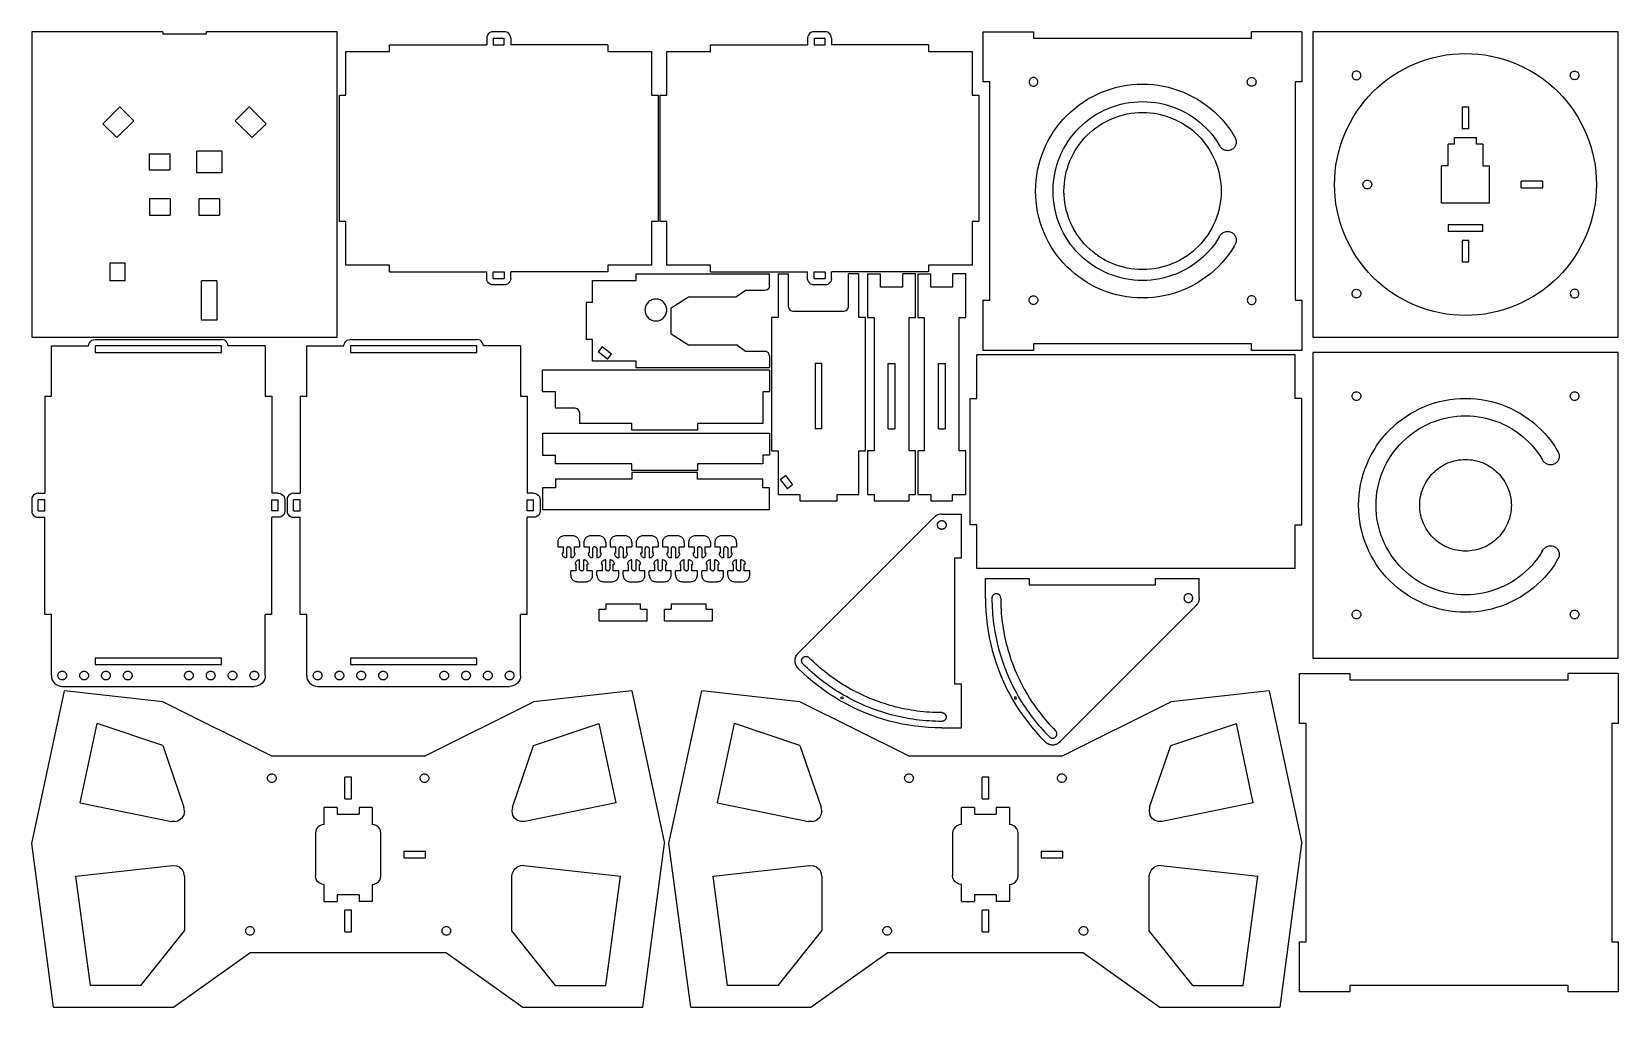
# Model space of a CAD drawing. Header units: metres. Extents: x -70 to 657, y -377 to 70.
import ezdxf

# ---------------------------------------------------------------- set-up
doc = ezdxf.new("R2010")
doc.units = ezdxf.units.M

msp = doc.modelspace()

# ---------------------------------------------------------------- linework, layer by layer
for p, q in [((-70, 70), (-70, -70)), ((-10, 70), (-70, 70)), ((-10, 70), (-10, 69)), ((-10, 69), (10, 69)), ((70, 70), (10, 70)), ((10, 70), (10, 69)), ((70, -70), (70, 70)), ((138.6, 67.78), (138.5, 67)), ((138.5, 67), (138.5, 64)), ((138.9, 68.5), (138.6, 67.78)), ((139.38, 69.12), (138.9, 68.5)), ((140, 69.6), (139.38, 69.12)), ((140.72, 69.9), (140, 69.6)), ((141.5, 70), (140.72, 69.9)), ((146.5, 70), (141.5, 70)), ((141.5, 67), (141.5, 64)), ((141.5, 67), (146.5, 67)), ((147.28, 69.9), (146.5, 70)), ((146.5, 64), (146.5, 67)), ((148, 69.6), (147.28, 69.9)), ((148.62, 69.12), (148, 69.6)), ((149.1, 68.5), (148.62, 69.12)), ((149.4, 67.78), (149.1, 68.5)), ((149.5, 67), (149.4, 67.78)), ((149.5, 67), (149.5, 64)), ((285.6, 67.78), (285.5, 67)), ((285.5, 67), (285.5, 64)), ((285.9, 68.5), (285.6, 67.78)), ((286.38, 69.12), (285.9, 68.5)), ((287, 69.6), (286.38, 69.12)), ((287.72, 69.9), (287, 69.6)), ((288.5, 70), (287.72, 69.9)), ((293.5, 70), (288.5, 70)), ((288.5, 67), (288.5, 64)), ((288.5, 67), (293.5, 67)), ((294.28, 69.9), (293.5, 70)), ((293.5, 64), (293.5, 67)), ((295, 69.6), (294.28, 69.9)), ((295.62, 69.12), (295, 69.6)), ((296.1, 68.5), (295.62, 69.12)), ((296.4, 67.78), (296.1, 68.5)), ((296.5, 67), (296.4, 67.78)), ((296.5, 67), (296.5, 64)), ((366, 47), (366, 70)), ((366, 70), (389, 70)), ((389, 70), (389, 67)), ((389, 67), (489, 67)), ((489, 67), (489, 70)), ((512, 70), (489, 70)), ((512, 70), (512, 47)), ((517, 70), (517, -70)), ((657, 70), (517, 70)), ((657, -70), (657, 70)), ((74, 61), (94, 61)), ((74, 41), (74, 61)), ((94, 61), (94, 64)), ((94, 64), (138.5, 64)), ((141.5, 64), (146.5, 64)), ((194, 64), (149.5, 64)), ((194, 64), (194, 61)), ((194, 61), (214, 61)), ((214, 61), (214, 41)), ((221, 61), (241, 61)), ((221, 41), (221, 61)), ((241, 61), (241, 64)), ((241, 64), (285.5, 64)), ((288.5, 64), (293.5, 64)), ((341, 64), (296.5, 64)), ((341, 64), (341, 61)), ((341, 61), (361, 61)), ((361, 61), (361, 41)), ((569.58, 57.42), (572.42, 58.2)), ((572.42, 58.2), (575.29, 58.85)), ((575.29, 58.85), (578.2, 59.35)), ((578.2, 59.35), (581.12, 59.71)), ((581.12, 59.71), (584.06, 59.93)), ((584.06, 59.93), (587, 60)), ((587, 60), (589.94, 59.93)), ((589.94, 59.93), (592.88, 59.71)), ((592.88, 59.71), (595.8, 59.35)), ((595.8, 59.35), (598.71, 58.85)), ((598.71, 58.85), (601.58, 58.2)), ((601.58, 58.2), (604.42, 57.42)), ((535.34, 51.11), (535.15, 50.77)), ((535.59, 51.41), (535.34, 51.11)), ((535.89, 51.66), (535.59, 51.41)), ((536.23, 51.85), (535.89, 51.66)), ((536.61, 51.96), (536.23, 51.85)), ((537, 52), (536.61, 51.96)), ((537.39, 51.96), (537, 52)), ((537.77, 51.85), (537.39, 51.96)), ((538.11, 51.66), (537.77, 51.85)), ((538.41, 51.41), (538.11, 51.66)), ((538.66, 51.11), (538.41, 51.41)), ((538.85, 50.77), (538.66, 51.11)), ((553.67, 49.89), (556.15, 51.46)), ((556.15, 51.46), (558.72, 52.92)), ((558.72, 52.92), (561.35, 54.24)), ((561.35, 54.24), (564.04, 55.43)), ((564.04, 55.43), (566.79, 56.49)), ((566.79, 56.49), (569.58, 57.42)), ((604.42, 57.42), (607.21, 56.49)), ((607.21, 56.49), (609.96, 55.43)), ((609.96, 55.43), (612.65, 54.24)), ((612.65, 54.24), (615.28, 52.92)), ((615.28, 52.92), (617.85, 51.46)), ((617.85, 51.46), (620.33, 49.89)), ((635.15, 50.77), (635.34, 51.11)), ((635.34, 51.11), (635.59, 51.41)), ((635.59, 51.41), (635.89, 51.66)), ((635.89, 51.66), (636.23, 51.85)), ((636.23, 51.85), (636.61, 51.96)), ((636.61, 51.96), (637, 52)), ((637, 52), (637.39, 51.96)), ((637.39, 51.96), (637.77, 51.85)), ((637.77, 51.85), (638.11, 51.66)), ((638.11, 51.66), (638.41, 51.41)), ((638.41, 51.41), (638.66, 51.11)), ((638.66, 51.11), (638.85, 50.77)), ((369, 47), (366, 47)), ((369, -53), (369, 47)), ((387.04, 47.39), (387, 47)), ((387, 47), (387.04, 46.61)), ((387.15, 47.77), (387.04, 47.39)), ((387.04, 46.61), (387.15, 46.23)), ((387.34, 48.11), (387.15, 47.77)), ((387.15, 46.23), (387.34, 45.89)), ((387.59, 48.41), (387.34, 48.11)), ((387.34, 45.89), (387.59, 45.59)), ((387.89, 48.66), (387.59, 48.41)), ((387.59, 45.59), (387.89, 45.34)), ((388.23, 48.85), (387.89, 48.66)), ((387.89, 45.34), (388.23, 45.15)), ((388.61, 48.96), (388.23, 48.85)), ((388.23, 45.15), (388.61, 45.04)), ((389, 49), (388.61, 48.96)), ((388.61, 45.04), (389, 45)), ((389.39, 48.96), (389, 49)), ((389, 45), (389.39, 45.04)), ((389.77, 48.85), (389.39, 48.96)), ((389.39, 45.04), (389.77, 45.15)), ((390.11, 48.66), (389.77, 48.85)), ((389.77, 45.15), (390.11, 45.34)), ((390.41, 48.41), (390.11, 48.66)), ((390.11, 45.34), (390.41, 45.59)), ((390.66, 48.11), (390.41, 48.41)), ((390.41, 45.59), (390.66, 45.89)), ((390.85, 47.77), (390.66, 48.11)), ((390.66, 45.89), (390.85, 46.23)), ((390.96, 47.39), (390.85, 47.77)), ((390.85, 46.23), (390.96, 46.61)), ((391, 47), (390.96, 47.39)), ((390.96, 46.61), (391, 47)), ((422.49, 43.14), (424.78, 43.89)), ((424.78, 43.89), (427.09, 44.53)), ((427.09, 44.53), (429.44, 45.06)), ((429.44, 45.06), (431.81, 45.47)), ((431.81, 45.47), (434.2, 45.76)), ((434.2, 45.76), (436.6, 45.94)), ((436.6, 45.94), (439, 46)), ((439, 46), (441.4, 45.94)), ((441.4, 45.94), (443.8, 45.76)), ((443.8, 45.76), (446.19, 45.47)), ((446.19, 45.47), (448.56, 45.06)), ((448.56, 45.06), (450.91, 44.53)), ((450.91, 44.53), (453.22, 43.89)), ((453.22, 43.89), (455.51, 43.14)), ((487, 47), (487.04, 47.39)), ((487.04, 46.61), (487, 47)), ((487.04, 47.39), (487.15, 47.77)), ((487.15, 46.23), (487.04, 46.61)), ((487.15, 47.77), (487.34, 48.11)), ((487.34, 45.89), (487.15, 46.23)), ((487.34, 48.11), (487.59, 48.41)), ((487.59, 45.59), (487.34, 45.89)), ((487.59, 48.41), (487.89, 48.66)), ((487.89, 45.34), (487.59, 45.59)), ((487.89, 48.66), (488.23, 48.85)), ((488.23, 45.15), (487.89, 45.34)), ((488.23, 48.85), (488.61, 48.96)), ((488.61, 45.04), (488.23, 45.15)), ((488.61, 48.96), (489, 49)), ((489, 45), (488.61, 45.04)), ((489, 49), (489.39, 48.96)), ((489.39, 45.04), (489, 45)), ((489.39, 48.96), (489.77, 48.85)), ((489.77, 45.15), (489.39, 45.04)), ((489.77, 48.85), (490.11, 48.66)), ((490.11, 45.34), (489.77, 45.15)), ((490.11, 48.66), (490.41, 48.41)), ((490.41, 45.59), (490.11, 45.34)), ((490.41, 48.41), (490.66, 48.11)), ((490.66, 45.89), (490.41, 45.59)), ((490.66, 48.11), (490.85, 47.77)), ((490.85, 46.23), (490.66, 45.89)), ((490.85, 47.77), (490.96, 47.39)), ((490.96, 46.61), (490.85, 46.23)), ((490.96, 47.39), (491, 47)), ((491, 47), (490.96, 46.61)), ((512, 47), (509, 47)), ((509, 47), (509, -53)), ((535.04, 50.39), (535, 50)), ((535, 50), (535.04, 49.61)), ((535.15, 50.77), (535.04, 50.39)), ((535.04, 49.61), (535.15, 49.23)), ((535.15, 49.23), (535.34, 48.89)), ((535.34, 48.89), (535.59, 48.59)), ((535.59, 48.59), (535.89, 48.34)), ((535.89, 48.34), (536.23, 48.15)), ((536.23, 48.15), (536.61, 48.04)), ((536.61, 48.04), (537, 48)), ((537, 48), (537.39, 48.04)), ((537.39, 48.04), (537.77, 48.15)), ((537.77, 48.15), (538.11, 48.34)), ((538.11, 48.34), (538.41, 48.59)), ((538.41, 48.59), (538.66, 48.89)), ((538.66, 48.89), (538.85, 49.23)), ((538.96, 50.39), (538.85, 50.77)), ((538.85, 49.23), (538.96, 49.61)), ((539, 50), (538.96, 50.39)), ((538.96, 49.61), (539, 50)), ((544.57, 42.43), (546.71, 44.46)), ((546.71, 44.46), (548.94, 46.38)), ((548.94, 46.38), (551.26, 48.19)), ((551.26, 48.19), (553.67, 49.89)), ((620.33, 49.89), (622.74, 48.19)), ((622.74, 48.19), (625.06, 46.38)), ((625.06, 46.38), (627.29, 44.46)), ((627.29, 44.46), (629.43, 42.43)), ((635, 50), (635.04, 50.39)), ((635.04, 49.61), (635, 50)), ((635.04, 50.39), (635.15, 50.77)), ((635.15, 49.23), (635.04, 49.61)), ((635.34, 48.89), (635.15, 49.23)), ((635.59, 48.59), (635.34, 48.89)), ((635.89, 48.34), (635.59, 48.59)), ((636.23, 48.15), (635.89, 48.34)), ((636.61, 48.04), (636.23, 48.15)), ((637, 48), (636.61, 48.04)), ((637.39, 48.04), (637, 48)), ((637.77, 48.15), (637.39, 48.04)), ((638.11, 48.34), (637.77, 48.15)), ((638.41, 48.59), (638.11, 48.34)), ((638.66, 48.89), (638.41, 48.59)), ((638.85, 49.23), (638.66, 48.89)), ((638.85, 50.77), (638.96, 50.39)), ((638.96, 49.61), (638.85, 49.23)), ((638.96, 50.39), (639, 50)), ((639, 50), (638.96, 49.61)), ((71, 41), (74, 41)), ((71, -17), (71, 41)), ((214, 41), (217, 41)), ((217, 41), (217, -17)), ((218, 41), (221, 41)), ((218, -17), (218, 41)), ((361, 41), (364, 41)), ((364, 41), (364, -17)), ((407.91, 34.88), (409.81, 36.36)), ((409.81, 36.36), (411.78, 37.74)), ((411.78, 37.74), (413.81, 39.03)), ((413.81, 39.03), (415.9, 40.21)), ((415.9, 40.21), (418.05, 41.3)), ((418.05, 41.3), (420.25, 42.27)), ((420.25, 42.27), (422.49, 43.14)), ((427.1, 36.23), (429.04, 36.77)), ((429.04, 36.77), (431, 37.21)), ((431, 37.21), (432.98, 37.56)), ((432.98, 37.56), (434.98, 37.8)), ((434.98, 37.8), (436.99, 37.95)), ((436.99, 37.95), (439, 38)), ((439, 38), (441.01, 37.95)), ((441.01, 37.95), (443.02, 37.8)), ((443.02, 37.8), (445.02, 37.56)), ((445.02, 37.56), (447, 37.21)), ((447, 37.21), (448.96, 36.77)), ((448.96, 36.77), (450.9, 36.23)), ((455.51, 43.14), (457.75, 42.27)), ((457.75, 42.27), (459.95, 41.3)), ((459.95, 41.3), (462.1, 40.21)), ((462.1, 40.21), (464.19, 39.03)), ((464.19, 39.03), (466.22, 37.74)), ((466.22, 37.74), (468.19, 36.36)), ((468.19, 36.36), (470.09, 34.88)), ((538.81, 35.74), (540.62, 38.06)), ((540.62, 38.06), (542.54, 40.29)), ((542.54, 40.29), (544.57, 42.43)), ((629.43, 42.43), (631.46, 40.29)), ((631.46, 40.29), (633.38, 38.06)), ((633.38, 38.06), (635.19, 35.74)), ((-29.57, 35.6), (-37.35, 27.82)), ((-30.99, 21.46), (-23.21, 29.24)), ((-23.21, 29.24), (-29.57, 35.6)), ((23.21, 29.24), (29.57, 35.6)), ((30.99, 21.46), (23.21, 29.24)), ((29.57, 35.6), (37.35, 27.82)), ((401.12, 28.09), (402.69, 29.91)), ((402.69, 29.91), (404.35, 31.65)), ((404.35, 31.65), (406.09, 33.31)), ((406.09, 33.31), (407.91, 34.88)), ((412.99, 28.69), (414.58, 29.93)), ((414.58, 29.93), (416.22, 31.09)), ((416.22, 31.09), (417.92, 32.17)), ((417.92, 32.17), (419.67, 33.16)), ((419.67, 33.16), (421.47, 34.06)), ((421.47, 34.06), (423.31, 34.88)), ((422.03, 28.75), (423.61, 29.54)), ((423.31, 34.88), (425.19, 35.6)), ((423.61, 29.54), (425.22, 30.26)), ((425.19, 35.6), (427.1, 36.23)), ((425.22, 30.26), (426.87, 30.9)), ((426.87, 30.9), (428.55, 31.45)), ((428.55, 31.45), (430.25, 31.92)), ((430.25, 31.92), (431.98, 32.31)), ((431.98, 32.31), (433.72, 32.61)), ((433.72, 32.61), (435.47, 32.83)), ((435.47, 32.83), (437.23, 32.96)), ((437.23, 32.96), (439, 33)), ((439, 33), (440.77, 32.96)), ((440.77, 32.96), (442.53, 32.83)), ((442.53, 32.83), (444.28, 32.61)), ((444.28, 32.61), (446.02, 32.31)), ((446.02, 32.31), (447.75, 31.92)), ((447.75, 31.92), (449.45, 31.45)), ((449.45, 31.45), (451.13, 30.9)), ((450.9, 36.23), (452.81, 35.6)), ((451.13, 30.9), (452.78, 30.26)), ((452.78, 30.26), (454.39, 29.54)), ((452.81, 35.6), (454.69, 34.88)), ((454.39, 29.54), (455.97, 28.75)), ((454.69, 34.88), (456.53, 34.06)), ((456.53, 34.06), (458.33, 33.16)), ((458.33, 33.16), (460.08, 32.17)), ((460.08, 32.17), (461.78, 31.09)), ((461.78, 31.09), (463.42, 29.93)), ((463.42, 29.93), (465.01, 28.69)), ((470.09, 34.88), (471.91, 33.31)), ((471.91, 33.31), (473.65, 31.65)), ((473.65, 31.65), (475.31, 29.91)), ((475.31, 29.91), (476.88, 28.09)), ((534.08, 28.28), (535.54, 30.85)), ((535.54, 30.85), (537.11, 33.33)), ((537.11, 33.33), (538.81, 35.74)), ((588.5, 35.5), (585.5, 35.5)), ((585.5, 35.5), (585.5, 25.5)), ((588.5, 25.5), (588.5, 35.5)), ((635.19, 35.74), (636.89, 33.33)), ((636.89, 33.33), (638.46, 30.85)), ((638.46, 30.85), (639.92, 28.28)), ((-30.99, 21.46), (-37.35, 27.82)), ((30.99, 21.46), (37.35, 27.82)), ((395.79, 20.1), (396.97, 22.19)), ((396.97, 22.19), (398.26, 24.22)), ((398.26, 24.22), (399.64, 26.19)), ((399.64, 26.19), (401.12, 28.09)), ((406.07, 21.42), (407.31, 23.01)), ((407.31, 23.01), (408.62, 24.53)), ((408.62, 24.53), (410.01, 25.99)), ((410.01, 25.99), (411.47, 27.38)), ((411.47, 27.38), (412.99, 28.69)), ((412.33, 21.18), (413.54, 22.46)), ((413.54, 22.46), (414.82, 23.67)), ((414.82, 23.67), (416.16, 24.83)), ((416.16, 24.83), (417.55, 25.92)), ((417.55, 25.92), (419, 26.93)), ((419, 26.93), (420.49, 27.88)), ((420.49, 27.88), (422.03, 28.75)), ((455.97, 28.75), (457.51, 27.88)), ((457.51, 27.88), (459, 26.93)), ((459, 26.93), (460.45, 25.92)), ((460.45, 25.92), (461.84, 24.83)), ((461.84, 24.83), (463.18, 23.67)), ((463.18, 23.67), (464.46, 22.46)), ((464.46, 22.46), (465.67, 21.18)), ((465.01, 28.69), (466.53, 27.38)), ((466.53, 27.38), (467.99, 25.99)), ((467.99, 25.99), (469.38, 24.53)), ((469.38, 24.53), (470.69, 23.01)), ((470.69, 23.01), (471.93, 21.42)), ((476.88, 28.09), (478.36, 26.19)), ((478.36, 26.19), (479.74, 24.22)), ((479.74, 24.22), (481.03, 22.19)), ((481.03, 22.19), (481.5, 21.39)), ((530.51, 20.21), (531.57, 22.96)), ((531.57, 22.96), (532.76, 25.65)), ((532.76, 25.65), (534.08, 28.28)), ((588.5, 25.5), (585.5, 25.5)), ((639.92, 28.28), (641.24, 25.65)), ((641.24, 25.65), (642.43, 22.96)), ((642.43, 22.96), (643.49, 20.21)), ((17.1, 15.35), (5.6, 15.35)), ((5.6, 5.35), (5.6, 15.35)), ((17.1, 15.35), (17.1, 5.35)), ((392.86, 13.51), (393.73, 15.75)), ((393.73, 15.75), (394.7, 17.95)), ((394.7, 17.95), (395.79, 20.1)), ((401.94, 14.53), (402.84, 16.33)), ((402.84, 16.33), (403.83, 18.08)), ((403.83, 18.08), (404.91, 19.78)), ((404.91, 19.78), (406.07, 21.42)), ((407.25, 13.97), (408.12, 15.51)), ((408.12, 15.51), (409.07, 17)), ((409.07, 17), (410.08, 18.45)), ((410.08, 18.45), (411.17, 19.84)), ((411.17, 19.84), (412.33, 21.18)), ((465.67, 21.18), (466.83, 19.84)), ((466.83, 19.84), (467.92, 18.45)), ((467.92, 18.45), (468.93, 17)), ((468.93, 17), (469.88, 15.51)), ((469.88, 15.51), (470.75, 13.97)), ((471.93, 21.42), (473.09, 19.78)), ((473.09, 19.78), (474.17, 18.08)), ((474.17, 18.08), (474.44, 17.61)), ((474.65, 17.28), (474.44, 17.61)), ((474.88, 16.96), (474.65, 17.28)), ((475.14, 16.67), (474.88, 16.96)), ((475.43, 16.41), (475.14, 16.67)), ((475.75, 16.17), (475.43, 16.41)), ((476.09, 15.97), (475.75, 16.17)), ((476.44, 15.8), (476.09, 15.97)), ((476.81, 15.67), (476.44, 15.8)), ((477.19, 15.58), (476.81, 15.67)), ((477.58, 15.52), (477.19, 15.58)), ((477.97, 15.5), (477.58, 15.52)), ((478.36, 15.52), (477.97, 15.5)), ((478.75, 15.58), (478.36, 15.52)), ((479.13, 15.67), (478.75, 15.58)), ((479.5, 15.8), (479.13, 15.67)), ((479.86, 15.97), (479.5, 15.8)), ((480.19, 16.17), (479.86, 15.97)), ((480.51, 16.41), (480.19, 16.17)), ((480.8, 16.67), (480.51, 16.41)), ((481.06, 16.96), (480.8, 16.67)), ((481.3, 17.28), (481.06, 16.96)), ((481.5, 17.61), (481.3, 17.28)), ((481.5, 21.39), (481.67, 21.03)), ((481.67, 17.97), (481.5, 17.61)), ((481.67, 21.03), (481.8, 20.66)), ((481.8, 18.34), (481.67, 17.97)), ((481.8, 20.66), (481.89, 20.28)), ((481.89, 18.72), (481.8, 18.34)), ((481.89, 20.28), (481.95, 19.89)), ((481.95, 19.11), (481.89, 18.72)), ((481.95, 19.89), (481.97, 19.5)), ((481.97, 19.5), (481.95, 19.11)), ((528.15, 11.71), (528.8, 14.58)), ((528.8, 14.58), (529.58, 17.42)), ((529.58, 17.42), (530.51, 20.21)), ((579, 8.5), (579, 18.5)), ((582, 18.5), (579, 18.5)), ((582, 18.5), (582, 21.5)), ((582, 21.5), (592, 21.5)), ((592, 18.5), (592, 21.5)), ((595, 18.5), (592, 18.5)), ((595, 18.5), (595, 8.5)), ((643.49, 20.21), (644.42, 17.42)), ((644.42, 17.42), (645.2, 14.58)), ((645.2, 14.58), (645.85, 11.71)), ((-16.1, 6.6), (-16.1, 14.1)), ((-16.1, 14.1), (-6.6, 14.1)), ((-6.6, 6.6), (-6.6, 14.1)), ((390.94, 6.56), (391.47, 8.91)), ((391.47, 8.91), (392.11, 11.22)), ((392.11, 11.22), (392.86, 13.51)), ((399.23, 6.96), (399.77, 8.9)), ((399.77, 8.9), (400.4, 10.81)), ((400.4, 10.81), (401.12, 12.69)), ((401.12, 12.69), (401.94, 14.53)), ((404.08, 5.75), (404.55, 7.45)), ((404.55, 7.45), (405.1, 9.13)), ((405.1, 9.13), (405.74, 10.78)), ((405.74, 10.78), (406.46, 12.39)), ((406.46, 12.39), (407.25, 13.97)), ((470.75, 13.97), (471.54, 12.39)), ((471.54, 12.39), (472.26, 10.78)), ((472.26, 10.78), (472.9, 9.13)), ((472.9, 9.13), (473.45, 7.45)), ((473.45, 7.45), (473.92, 5.75)), ((527.29, 5.88), (527.65, 8.8)), ((527.65, 8.8), (528.15, 11.71)), ((579, 8.5), (576, 8.5)), ((576, -8.5), (576, 8.5)), ((595, 8.5), (598, 8.5)), ((598, -8.5), (598, 8.5)), ((645.85, 11.71), (646.35, 8.8)), ((646.35, 8.8), (646.71, 5.88)), ((-6.6, 6.6), (-16.1, 6.6)), ((17.1, 5.35), (5.6, 5.35)), ((390.06, -0.6), (390.24, 1.8)), ((390.24, 1.8), (390.53, 4.19)), ((390.53, 4.19), (390.94, 6.56)), ((398.05, -0.99), (398.2, 1.02)), ((398.2, 1.02), (398.44, 3.02)), ((398.44, 3.02), (398.79, 5)), ((398.79, 5), (399.23, 6.96)), ((403.04, -1.23), (403.17, 0.53)), ((403.17, 0.53), (403.39, 2.28)), ((403.39, 2.28), (403.69, 4.02)), ((403.69, 4.02), (404.08, 5.75)), ((473.92, 5.75), (474.31, 4.02)), ((474.31, 4.02), (474.61, 2.28)), ((474.61, 2.28), (474.83, 0.53)), ((474.83, 0.53), (474.96, -1.23)), ((527, 0), (527.07, 2.94)), ((527.07, -2.94), (527, 0)), ((527.07, 2.94), (527.29, 5.88)), ((540, 0), (540.04, 0.39)), ((540.04, 0.39), (540.15, 0.77)), ((540.15, 0.77), (540.34, 1.11)), ((540.34, 1.11), (540.59, 1.41)), ((540.59, 1.41), (540.89, 1.66)), ((540.89, 1.66), (541.23, 1.85)), ((541.23, 1.85), (541.61, 1.96)), ((541.61, 1.96), (542, 2)), ((542, 2), (542.39, 1.96)), ((542.39, 1.96), (542.77, 1.85)), ((542.77, 1.85), (543.11, 1.66)), ((543.11, 1.66), (543.41, 1.41)), ((543.41, 1.41), (543.66, 1.11)), ((543.66, 1.11), (543.85, 0.77)), ((543.85, 0.77), (543.96, 0.39)), ((543.96, 0.39), (544, 0)), ((622.5, 1.5), (612.5, 1.5)), ((612.5, -1.5), (612.5, 1.5)), ((622.5, -1.5), (622.5, 1.5)), ((646.71, 5.88), (646.93, 2.94)), ((646.93, 2.94), (647, 0)), ((647, 0), (646.93, -2.94)), ((-6.6, -6.6), (-16.1, -6.6)), ((-16.1, -6.6), (-16.1, -14.1)), ((-6.6, -6.6), (-6.6, -14.1)), ((16.1, -6.6), (6.6, -6.6)), ((6.6, -6.6), (6.6, -14.1)), ((16.1, -6.6), (16.1, -14.1)), ((390, -3), (390.06, -0.6)), ((390.06, -5.4), (390, -3)), ((390.24, -7.8), (390.06, -5.4)), ((398, -3), (398.05, -0.99)), ((398.05, -5.01), (398, -3)), ((398.2, -7.02), (398.05, -5.01)), ((398.44, -9.02), (398.2, -7.02)), ((403, -3), (403.04, -1.23)), ((403.04, -4.77), (403, -3)), ((403.17, -6.53), (403.04, -4.77)), ((403.39, -8.28), (403.17, -6.53)), ((474.83, -6.53), (474.61, -8.28)), ((474.96, -4.77), (474.83, -6.53)), ((474.96, -1.23), (475, -3)), ((475, -3), (474.96, -4.77)), ((527.29, -5.88), (527.07, -2.94)), ((527.65, -8.8), (527.29, -5.88)), ((540.04, -0.39), (540, 0)), ((540.15, -0.77), (540.04, -0.39)), ((540.34, -1.11), (540.15, -0.77)), ((540.59, -1.41), (540.34, -1.11)), ((540.89, -1.66), (540.59, -1.41)), ((541.23, -1.85), (540.89, -1.66)), ((541.61, -1.96), (541.23, -1.85)), ((542, -2), (541.61, -1.96)), ((542.39, -1.96), (542, -2)), ((542.77, -1.85), (542.39, -1.96)), ((543.11, -1.66), (542.77, -1.85)), ((543.41, -1.41), (543.11, -1.66)), ((543.66, -1.11), (543.41, -1.41)), ((543.85, -0.77), (543.66, -1.11)), ((543.96, -0.39), (543.85, -0.77)), ((544, 0), (543.96, -0.39)), ((612.5, -1.5), (622.5, -1.5)), ((646.71, -5.88), (646.35, -8.8)), ((646.93, -2.94), (646.71, -5.88)), ((-16.1, -14.1), (-6.6, -14.1)), ((6.6, -14.1), (16.1, -14.1)), ((390.53, -10.19), (390.24, -7.8)), ((390.94, -12.56), (390.53, -10.19)), ((391.47, -14.91), (390.94, -12.56)), ((398.79, -11), (398.44, -9.02)), ((399.23, -12.96), (398.79, -11)), ((399.77, -14.9), (399.23, -12.96)), ((403.69, -10.02), (403.39, -8.28)), ((404.08, -11.75), (403.69, -10.02)), ((404.55, -13.45), (404.08, -11.75)), ((405.1, -15.13), (404.55, -13.45)), ((473.45, -13.45), (472.9, -15.13)), ((473.92, -11.75), (473.45, -13.45)), ((474.31, -10.02), (473.92, -11.75)), ((474.61, -8.28), (474.31, -10.02)), ((528.15, -11.71), (527.65, -8.8)), ((528.8, -14.58), (528.15, -11.71)), ((598, -8.5), (576, -8.5)), ((645.85, -11.71), (645.2, -14.58)), ((646.35, -8.8), (645.85, -11.71)), ((74, -17), (71, -17)), ((74, -37), (74, -17)), ((214, -17), (214, -37)), ((217, -17), (214, -17)), ((221, -17), (218, -17)), ((221, -37), (221, -17)), ((361, -17), (361, -37)), ((364, -17), (361, -17)), ((392.11, -17.22), (391.47, -14.91)), ((392.86, -19.51), (392.11, -17.22)), ((393.73, -21.75), (392.86, -19.51)), ((394.7, -23.95), (393.73, -21.75)), ((400.4, -16.81), (399.77, -14.9)), ((401.12, -18.69), (400.4, -16.81)), ((401.94, -20.53), (401.12, -18.69)), ((402.84, -22.33), (401.94, -20.53)), ((405.74, -16.78), (405.1, -15.13)), ((406.46, -18.39), (405.74, -16.78)), ((407.25, -19.97), (406.46, -18.39)), ((408.12, -21.51), (407.25, -19.97)), ((409.07, -23), (408.12, -21.51)), ((469.88, -21.51), (468.93, -23)), ((470.75, -19.97), (469.88, -21.51)), ((471.54, -18.39), (470.75, -19.97)), ((472.26, -16.78), (471.54, -18.39)), ((472.9, -15.13), (472.26, -16.78)), ((476.09, -21.97), (476.44, -21.8)), ((476.44, -21.8), (476.81, -21.67)), ((476.81, -21.67), (477.19, -21.58)), ((477.19, -21.58), (477.58, -21.52)), ((477.58, -21.52), (477.97, -21.5)), ((477.97, -21.5), (478.36, -21.52)), ((478.36, -21.52), (478.75, -21.58)), ((478.75, -21.58), (479.13, -21.67)), ((479.13, -21.67), (479.5, -21.8)), ((479.5, -21.8), (479.86, -21.97)), ((529.58, -17.42), (528.8, -14.58)), ((530.51, -20.21), (529.58, -17.42)), ((531.57, -22.96), (530.51, -20.21)), ((595, -18.5), (579, -18.5)), ((579, -18.5), (579, -21.5)), ((595, -21.5), (579, -21.5)), ((595, -21.5), (595, -18.5)), ((643.49, -20.21), (642.43, -22.96)), ((644.42, -17.42), (643.49, -20.21)), ((645.2, -14.58), (644.42, -17.42)), ((395.79, -26.1), (394.7, -23.95)), ((396.97, -28.19), (395.79, -26.1)), ((398.26, -30.22), (396.97, -28.19)), ((403.83, -24.08), (402.84, -22.33)), ((404.91, -25.78), (403.83, -24.08)), ((406.07, -27.42), (404.91, -25.78)), ((407.31, -29.01), (406.07, -27.42)), ((408.62, -30.53), (407.31, -29.01)), ((410.08, -24.45), (409.07, -23)), ((411.17, -25.84), (410.08, -24.45)), ((412.33, -27.18), (411.17, -25.84)), ((413.54, -28.46), (412.33, -27.18)), ((414.82, -29.67), (413.54, -28.46)), ((464.46, -28.46), (463.18, -29.67)), ((465.67, -27.18), (464.46, -28.46)), ((466.83, -25.84), (465.67, -27.18)), ((467.92, -24.45), (466.83, -25.84)), ((468.93, -23), (467.92, -24.45)), ((470.69, -29.01), (469.38, -30.53)), ((471.93, -27.42), (470.69, -29.01)), ((473.09, -25.78), (471.93, -27.42)), ((474.17, -24.08), (473.09, -25.78)), ((474.17, -24.08), (474.44, -23.61)), ((474.44, -23.61), (474.65, -23.28)), ((474.65, -23.28), (474.88, -22.96)), ((474.88, -22.96), (475.14, -22.67)), ((475.14, -22.67), (475.43, -22.41)), ((475.43, -22.41), (475.75, -22.17)), ((475.75, -22.17), (476.09, -21.97)), ((481.03, -28.19), (479.74, -30.22)), ((479.86, -21.97), (480.19, -22.17)), ((480.19, -22.17), (480.51, -22.41)), ((480.51, -22.41), (480.8, -22.67)), ((480.8, -22.67), (481.06, -22.96)), ((481.03, -28.19), (481.3, -27.72)), ((481.06, -22.96), (481.3, -23.28)), ((481.3, -23.28), (481.5, -23.61)), ((481.5, -27.39), (481.3, -27.72)), ((481.5, -23.61), (481.67, -23.97)), ((481.67, -27.03), (481.5, -27.39)), ((481.67, -23.97), (481.8, -24.34)), ((481.8, -26.66), (481.67, -27.03)), ((481.8, -24.34), (481.89, -24.72)), ((481.89, -26.28), (481.8, -26.66)), ((481.89, -24.72), (481.95, -25.11)), ((481.95, -25.89), (481.89, -26.28)), ((481.95, -25.11), (481.97, -25.5)), ((481.97, -25.5), (481.95, -25.89)), ((532.76, -25.65), (531.57, -22.96)), ((534.08, -28.28), (532.76, -25.65)), ((535.54, -30.85), (534.08, -28.28)), ((585.5, -25.5), (585.5, -35.5)), ((585.5, -25.5), (588.5, -25.5)), ((588.5, -35.5), (588.5, -25.5)), ((639.92, -28.28), (638.46, -30.85)), ((641.24, -25.65), (639.92, -28.28)), ((642.43, -22.96), (641.24, -25.65)), ((-27.15, -36.1), (-34.15, -36.1)), ((-34.15, -36.1), (-34.15, -44.1)), ((-27.15, -44.1), (-27.15, -36.1)), ((399.64, -32.19), (398.26, -30.22)), ((401.12, -34.09), (399.64, -32.19)), ((402.69, -35.91), (401.12, -34.09)), ((404.35, -37.65), (402.69, -35.91)), ((410.01, -31.99), (408.62, -30.53)), ((411.47, -33.38), (410.01, -31.99)), ((412.99, -34.69), (411.47, -33.38)), ((414.58, -35.93), (412.99, -34.69)), ((416.22, -37.09), (414.58, -35.93)), ((416.16, -30.83), (414.82, -29.67)), ((417.55, -31.92), (416.16, -30.83)), ((419, -32.93), (417.55, -31.92)), ((420.49, -33.88), (419, -32.93)), ((422.03, -34.75), (420.49, -33.88)), ((423.61, -35.54), (422.03, -34.75)), ((425.22, -36.26), (423.61, -35.54)), ((426.87, -36.9), (425.22, -36.26)), ((452.78, -36.26), (451.13, -36.9)), ((454.39, -35.54), (452.78, -36.26)), ((455.97, -34.75), (454.39, -35.54)), ((457.51, -33.88), (455.97, -34.75)), ((459, -32.93), (457.51, -33.88)), ((460.45, -31.92), (459, -32.93)), ((461.84, -30.83), (460.45, -31.92)), ((463.42, -35.93), (461.78, -37.09)), ((463.18, -29.67), (461.84, -30.83)), ((465.01, -34.69), (463.42, -35.93)), ((466.53, -33.38), (465.01, -34.69)), ((467.99, -31.99), (466.53, -33.38)), ((469.38, -30.53), (467.99, -31.99)), ((475.31, -35.91), (473.65, -37.65)), ((476.88, -34.09), (475.31, -35.91)), ((478.36, -32.19), (476.88, -34.09)), ((479.74, -30.22), (478.36, -32.19)), ((537.11, -33.33), (535.54, -30.85)), ((538.81, -35.74), (537.11, -33.33)), ((540.62, -38.06), (538.81, -35.74)), ((585.5, -35.5), (588.5, -35.5)), ((635.19, -35.74), (633.38, -38.06)), ((636.89, -33.33), (635.19, -35.74)), ((638.46, -30.85), (636.89, -33.33)), ((94, -37), (74, -37)), ((94, -40), (94, -37)), ((94, -40), (138.5, -40)), ((138.5, -43), (138.5, -40)), ((138.6, -43.78), (138.5, -43)), ((141.5, -43), (141.5, -40)), ((141.5, -40), (146.5, -40)), ((141.5, -43), (146.5, -43)), ((146.5, -40), (146.5, -43)), ((149.5, -43), (149.4, -43.78)), ((149.5, -43), (149.5, -40)), ((194, -40), (149.5, -40)), ((194, -37), (194, -40)), ((214, -37), (194, -37)), ((207, -44), (207, -41)), ((207, -41), (268, -41)), ((241, -37), (221, -37)), ((241, -40), (241, -37)), ((241, -40), (285.5, -40)), ((268, -46.5), (268, -41)), ((272, -41), (272, -61)), ((272, -41), (276.75, -41)), ((276.75, -56), (276.75, -41)), ((285.5, -43), (285.5, -40)), ((285.6, -43.78), (285.5, -43)), ((288.5, -43), (288.5, -40)), ((288.5, -40), (293.5, -40)), ((288.5, -43), (293.5, -43)), ((293.5, -40), (293.5, -43)), ((296.5, -43), (296.4, -43.78)), ((296.5, -43), (296.5, -40)), ((341, -40), (296.5, -40)), ((309, -41), (304.25, -41)), ((304.25, -56), (304.25, -41)), ((309, -61), (309, -41)), ((313, -41), (313, -61)), ((313, -41), (319, -41)), ((319, -47), (319, -41)), ((335, -41), (329, -41)), ((329, -41), (329, -47)), ((335, -61), (335, -41)), ((336, -41), (336, -61)), ((336, -41), (342, -41)), ((341, -37), (341, -40)), ((361, -37), (341, -37)), ((342, -47), (342, -41)), ((358, -41), (352, -41)), ((352, -41), (352, -47)), ((358, -61), (358, -41)), ((406.09, -39.31), (404.35, -37.65)), ((407.91, -40.88), (406.09, -39.31)), ((409.81, -42.36), (407.91, -40.88)), ((411.78, -43.74), (409.81, -42.36)), ((417.92, -38.17), (416.22, -37.09)), ((419.67, -39.16), (417.92, -38.17)), ((421.47, -40.06), (419.67, -39.16)), ((423.31, -40.88), (421.47, -40.06)), ((425.19, -41.6), (423.31, -40.88)), ((427.1, -42.23), (425.19, -41.6)), ((428.55, -37.45), (426.87, -36.9)), ((429.04, -42.77), (427.1, -42.23)), ((430.25, -37.92), (428.55, -37.45)), ((431, -43.21), (429.04, -42.77)), ((431.98, -38.31), (430.25, -37.92)), ((432.98, -43.56), (431, -43.21)), ((433.72, -38.61), (431.98, -38.31)), ((434.98, -43.8), (432.98, -43.56)), ((435.47, -38.83), (433.72, -38.61)), ((437.23, -38.96), (435.47, -38.83)), ((439, -39), (437.23, -38.96)), ((440.77, -38.96), (439, -39)), ((442.53, -38.83), (440.77, -38.96)), ((444.28, -38.61), (442.53, -38.83)), ((445.02, -43.56), (443.02, -43.8)), ((446.02, -38.31), (444.28, -38.61)), ((447, -43.21), (445.02, -43.56)), ((447.75, -37.92), (446.02, -38.31)), ((448.96, -42.77), (447, -43.21)), ((449.45, -37.45), (447.75, -37.92)), ((450.9, -42.23), (448.96, -42.77)), ((451.13, -36.9), (449.45, -37.45)), ((452.81, -41.6), (450.9, -42.23)), ((454.69, -40.88), (452.81, -41.6)), ((456.53, -40.06), (454.69, -40.88)), ((458.33, -39.16), (456.53, -40.06)), ((460.08, -38.17), (458.33, -39.16)), ((461.78, -37.09), (460.08, -38.17)), ((468.19, -42.36), (466.22, -43.74)), ((470.09, -40.88), (468.19, -42.36)), ((471.91, -39.31), (470.09, -40.88)), ((473.65, -37.65), (471.91, -39.31)), ((542.54, -40.29), (540.62, -38.06)), ((544.57, -42.43), (542.54, -40.29)), ((546.71, -44.46), (544.57, -42.43)), ((629.43, -42.43), (627.29, -44.46)), ((631.46, -40.29), (629.43, -42.43)), ((633.38, -38.06), (631.46, -40.29)), ((-27.15, -44.1), (-34.15, -44.1)), ((14.85, -44.1), (7.85, -44.1)), ((7.85, -62.1), (7.85, -44.1)), ((14.85, -44.1), (14.85, -62.1)), ((138.9, -44.5), (138.6, -43.78)), ((139.38, -45.12), (138.9, -44.5)), ((140, -45.6), (139.38, -45.12)), ((140.72, -45.9), (140, -45.6)), ((141.5, -46), (140.72, -45.9)), ((146.5, -46), (141.5, -46)), ((147.28, -45.9), (146.5, -46)), ((148, -45.6), (147.28, -45.9)), ((148.62, -45.12), (148, -45.6)), ((149.1, -44.5), (148.62, -45.12)), ((149.4, -43.78), (149.1, -44.5)), ((187, -54), (187, -44)), ((187, -44), (207, -44)), ((257, -48.5), (253, -51.5)), ((266, -48.5), (257, -48.5)), ((266.52, -48.43), (266, -48.5)), ((267, -48.23), (266.52, -48.43)), ((267.41, -47.91), (267, -48.23)), ((267.73, -47.5), (267.41, -47.91)), ((267.93, -47.02), (267.73, -47.5)), ((268, -46.5), (267.93, -47.02)), ((285.9, -44.5), (285.6, -43.78)), ((286.38, -45.12), (285.9, -44.5)), ((287, -45.6), (286.38, -45.12)), ((287.72, -45.9), (287, -45.6)), ((288.5, -46), (287.72, -45.9)), ((293.5, -46), (288.5, -46)), ((294.28, -45.9), (293.5, -46)), ((295, -45.6), (294.28, -45.9)), ((295.62, -45.12), (295, -45.6)), ((296.1, -44.5), (295.62, -45.12)), ((296.4, -43.78), (296.1, -44.5)), ((329, -47), (319, -47)), ((352, -47), (342, -47)), ((413.81, -45.03), (411.78, -43.74)), ((415.9, -46.21), (413.81, -45.03)), ((418.05, -47.3), (415.9, -46.21)), ((420.25, -48.27), (418.05, -47.3)), ((422.49, -49.14), (420.25, -48.27)), ((424.78, -49.89), (422.49, -49.14)), ((427.09, -50.53), (424.78, -49.89)), ((429.44, -51.06), (427.09, -50.53)), ((436.99, -43.95), (434.98, -43.8)), ((439, -44), (436.99, -43.95)), ((441.01, -43.95), (439, -44)), ((443.02, -43.8), (441.01, -43.95)), ((450.91, -50.53), (448.56, -51.06)), ((453.22, -49.89), (450.91, -50.53)), ((455.51, -49.14), (453.22, -49.89)), ((457.75, -48.27), (455.51, -49.14)), ((459.95, -47.3), (457.75, -48.27)), ((462.1, -46.21), (459.95, -47.3)), ((464.19, -45.03), (462.1, -46.21)), ((466.22, -43.74), (464.19, -45.03)), ((535, -50), (535.04, -49.61)), ((535.04, -50.39), (535, -50)), ((535.04, -49.61), (535.15, -49.23)), ((535.15, -50.77), (535.04, -50.39)), ((535.15, -49.23), (535.34, -48.89)), ((535.34, -51.11), (535.15, -50.77)), ((535.34, -48.89), (535.59, -48.59)), ((535.59, -48.59), (535.89, -48.34)), ((535.89, -48.34), (536.23, -48.15)), ((536.23, -48.15), (536.61, -48.04)), ((536.61, -48.04), (537, -48)), ((537, -48), (537.39, -48.04)), ((537.39, -48.04), (537.77, -48.15)), ((537.77, -48.15), (538.11, -48.34)), ((538.11, -48.34), (538.41, -48.59)), ((538.41, -48.59), (538.66, -48.89)), ((538.66, -48.89), (538.85, -49.23)), ((538.85, -50.77), (538.66, -51.11)), ((538.85, -49.23), (538.96, -49.61)), ((538.96, -50.39), (538.85, -50.77)), ((538.96, -49.61), (539, -50)), ((539, -50), (538.96, -50.39)), ((548.94, -46.38), (546.71, -44.46)), ((551.26, -48.19), (548.94, -46.38)), ((553.67, -49.89), (551.26, -48.19)), ((556.15, -51.46), (553.67, -49.89)), ((620.33, -49.89), (617.85, -51.46)), ((622.74, -48.19), (620.33, -49.89)), ((625.06, -46.38), (622.74, -48.19)), ((627.29, -44.46), (625.06, -46.38)), ((635.04, -49.61), (635, -50)), ((635, -50), (635.04, -50.39)), ((635.15, -49.23), (635.04, -49.61)), ((635.04, -50.39), (635.15, -50.77)), ((635.34, -48.89), (635.15, -49.23)), ((635.15, -50.77), (635.34, -51.11)), ((635.59, -48.59), (635.34, -48.89)), ((635.89, -48.34), (635.59, -48.59)), ((636.23, -48.15), (635.89, -48.34)), ((636.61, -48.04), (636.23, -48.15)), ((637, -48), (636.61, -48.04)), ((637.39, -48.04), (637, -48)), ((637.77, -48.15), (637.39, -48.04)), ((638.11, -48.34), (637.77, -48.15)), ((638.41, -48.59), (638.11, -48.34)), ((638.66, -48.89), (638.41, -48.59)), ((638.85, -49.23), (638.66, -48.89)), ((638.66, -51.11), (638.85, -50.77)), ((638.96, -49.61), (638.85, -49.23)), ((638.85, -50.77), (638.96, -50.39)), ((639, -50), (638.96, -49.61)), ((638.96, -50.39), (639, -50)), ((187, -54), (184, -54)), ((184, -54), (184, -71)), ((211.02, -57.01), (211, -57.5)), ((211, -57.5), (211.02, -57.99)), ((211.1, -56.52), (211.02, -57.01)), ((211.02, -57.99), (211.1, -58.48)), ((211.22, -56.05), (211.1, -56.52)), ((211.38, -55.59), (211.22, -56.05)), ((211.59, -55.14), (211.38, -55.59)), ((211.84, -54.72), (211.59, -55.14)), ((212.13, -54.33), (211.84, -54.72)), ((212.46, -53.96), (212.13, -54.33)), ((212.83, -53.63), (212.46, -53.96)), ((213.22, -53.34), (212.83, -53.63)), ((213.64, -53.09), (213.22, -53.34)), ((214.09, -52.88), (213.64, -53.09)), ((214.55, -52.72), (214.09, -52.88)), ((215.02, -52.6), (214.55, -52.72)), ((215.51, -52.52), (215.02, -52.6)), ((216, -52.5), (215.51, -52.52)), ((216.49, -52.52), (216, -52.5)), ((216.98, -52.6), (216.49, -52.52)), ((217.45, -52.72), (216.98, -52.6)), ((217.91, -52.88), (217.45, -52.72)), ((218.36, -53.09), (217.91, -52.88)), ((218.78, -53.34), (218.36, -53.09)), ((219.17, -53.63), (218.78, -53.34)), ((219.54, -53.96), (219.17, -53.63)), ((219.87, -54.33), (219.54, -53.96)), ((220.16, -54.72), (219.87, -54.33)), ((220.41, -55.14), (220.16, -54.72)), ((220.62, -55.59), (220.41, -55.14)), ((220.78, -56.05), (220.62, -55.59)), ((220.9, -56.52), (220.78, -56.05)), ((220.98, -57.01), (220.9, -56.52)), ((220.9, -58.48), (220.98, -57.99)), ((221, -57.5), (220.98, -57.01)), ((220.98, -57.99), (221, -57.5)), ((223, -56.5), (231, -51.5)), ((223, -68.5), (223, -56.5)), ((231, -51.5), (253, -51.5)), ((276.75, -56), (276.82, -56.52)), ((276.82, -56.52), (277.02, -57)), ((277.02, -57), (277.34, -57.41)), ((277.34, -57.41), (277.75, -57.73)), ((277.75, -57.73), (278.23, -57.93)), ((278.23, -57.93), (278.75, -58)), ((278.75, -58), (302.25, -58)), ((302.25, -58), (302.77, -57.93)), ((302.77, -57.93), (303.25, -57.73)), ((303.25, -57.73), (303.66, -57.41)), ((303.66, -57.41), (303.98, -57)), ((303.98, -57), (304.18, -56.52)), ((304.18, -56.52), (304.25, -56)), ((366, -76), (366, -53)), ((366, -53), (369, -53)), ((387, -53), (387.04, -52.61)), ((387.04, -53.39), (387, -53)), ((387.04, -52.61), (387.15, -52.23)), ((387.15, -53.77), (387.04, -53.39)), ((387.15, -52.23), (387.34, -51.89)), ((387.34, -54.11), (387.15, -53.77)), ((387.34, -51.89), (387.59, -51.59)), ((387.59, -54.41), (387.34, -54.11)), ((387.59, -51.59), (387.89, -51.34)), ((387.89, -54.66), (387.59, -54.41)), ((387.89, -51.34), (388.23, -51.15)), ((388.23, -54.85), (387.89, -54.66)), ((388.23, -51.15), (388.61, -51.04)), ((388.61, -54.96), (388.23, -54.85)), ((388.61, -51.04), (389, -51)), ((389, -55), (388.61, -54.96)), ((389, -51), (389.39, -51.04)), ((389.39, -54.96), (389, -55)), ((389.39, -51.04), (389.77, -51.15)), ((389.77, -54.85), (389.39, -54.96)), ((389.77, -51.15), (390.11, -51.34)), ((390.11, -54.66), (389.77, -54.85)), ((390.11, -51.34), (390.41, -51.59)), ((390.41, -54.41), (390.11, -54.66)), ((390.41, -51.59), (390.66, -51.89)), ((390.66, -54.11), (390.41, -54.41)), ((390.66, -51.89), (390.85, -52.23)), ((390.85, -53.77), (390.66, -54.11)), ((390.85, -52.23), (390.96, -52.61)), ((390.96, -53.39), (390.85, -53.77)), ((390.96, -52.61), (391, -53)), ((391, -53), (390.96, -53.39)), ((431.81, -51.47), (429.44, -51.06)), ((434.2, -51.76), (431.81, -51.47)), ((436.6, -51.94), (434.2, -51.76)), ((439, -52), (436.6, -51.94)), ((441.4, -51.94), (439, -52)), ((443.8, -51.76), (441.4, -51.94)), ((446.19, -51.47), (443.8, -51.76)), ((448.56, -51.06), (446.19, -51.47)), ((487.04, -52.61), (487, -53)), ((487, -53), (487.04, -53.39)), ((487.15, -52.23), (487.04, -52.61)), ((487.04, -53.39), (487.15, -53.77)), ((487.34, -51.89), (487.15, -52.23)), ((487.15, -53.77), (487.34, -54.11)), ((487.59, -51.59), (487.34, -51.89)), ((487.34, -54.11), (487.59, -54.41)), ((487.89, -51.34), (487.59, -51.59)), ((487.59, -54.41), (487.89, -54.66)), ((488.23, -51.15), (487.89, -51.34)), ((487.89, -54.66), (488.23, -54.85)), ((488.61, -51.04), (488.23, -51.15)), ((488.23, -54.85), (488.61, -54.96)), ((489, -51), (488.61, -51.04)), ((488.61, -54.96), (489, -55)), ((489.39, -51.04), (489, -51)), ((489, -55), (489.39, -54.96)), ((489.77, -51.15), (489.39, -51.04)), ((489.39, -54.96), (489.77, -54.85)), ((490.11, -51.34), (489.77, -51.15)), ((489.77, -54.85), (490.11, -54.66)), ((490.41, -51.59), (490.11, -51.34)), ((490.11, -54.66), (490.41, -54.41)), ((490.66, -51.89), (490.41, -51.59)), ((490.41, -54.41), (490.66, -54.11)), ((490.85, -52.23), (490.66, -51.89)), ((490.66, -54.11), (490.85, -53.77)), ((490.96, -52.61), (490.85, -52.23)), ((490.85, -53.77), (490.96, -53.39)), ((491, -53), (490.96, -52.61)), ((490.96, -53.39), (491, -53)), ((509, -53), (512, -53)), ((512, -53), (512, -76)), ((535.59, -51.41), (535.34, -51.11)), ((535.89, -51.66), (535.59, -51.41)), ((536.23, -51.85), (535.89, -51.66)), ((536.61, -51.96), (536.23, -51.85)), ((537, -52), (536.61, -51.96)), ((537.39, -51.96), (537, -52)), ((537.77, -51.85), (537.39, -51.96)), ((538.11, -51.66), (537.77, -51.85)), ((538.41, -51.41), (538.11, -51.66)), ((538.66, -51.11), (538.41, -51.41)), ((558.72, -52.92), (556.15, -51.46)), ((561.35, -54.24), (558.72, -52.92)), ((564.04, -55.43), (561.35, -54.24)), ((566.79, -56.49), (564.04, -55.43)), ((569.58, -57.42), (566.79, -56.49)), ((572.42, -58.2), (569.58, -57.42)), ((604.42, -57.42), (601.58, -58.2)), ((607.21, -56.49), (604.42, -57.42)), ((609.96, -55.43), (607.21, -56.49)), ((612.65, -54.24), (609.96, -55.43)), ((615.28, -52.92), (612.65, -54.24)), ((617.85, -51.46), (615.28, -52.92)), ((635.34, -51.11), (635.59, -51.41)), ((635.59, -51.41), (635.89, -51.66)), ((635.89, -51.66), (636.23, -51.85)), ((636.23, -51.85), (636.61, -51.96)), ((636.61, -51.96), (637, -52)), ((637, -52), (637.39, -51.96)), ((637.39, -51.96), (637.77, -51.85)), ((637.77, -51.85), (638.11, -51.66)), ((638.11, -51.66), (638.41, -51.41)), ((638.41, -51.41), (638.66, -51.11)), ((14.85, -62.1), (7.85, -62.1)), ((211.1, -58.48), (211.22, -58.95)), ((211.22, -58.95), (211.38, -59.41)), ((211.38, -59.41), (211.59, -59.86)), ((211.59, -59.86), (211.84, -60.28)), ((211.84, -60.28), (212.13, -60.67)), ((212.13, -60.67), (212.46, -61.04)), ((212.46, -61.04), (212.83, -61.37)), ((212.83, -61.37), (213.22, -61.66)), ((213.22, -61.66), (213.64, -61.91)), ((213.64, -61.91), (214.09, -62.12)), ((214.09, -62.12), (214.55, -62.28)), ((214.55, -62.28), (215.02, -62.4)), ((215.02, -62.4), (215.51, -62.48)), ((215.51, -62.48), (216, -62.5)), ((216, -62.5), (216.49, -62.48)), ((216.49, -62.48), (216.98, -62.4)), ((216.98, -62.4), (217.45, -62.28)), ((217.45, -62.28), (217.91, -62.12)), ((217.91, -62.12), (218.36, -61.91)), ((218.36, -61.91), (218.78, -61.66)), ((218.78, -61.66), (219.17, -61.37)), ((219.17, -61.37), (219.54, -61.04)), ((219.54, -61.04), (219.87, -60.67)), ((219.87, -60.67), (220.16, -60.28)), ((220.16, -60.28), (220.41, -59.86)), ((220.41, -59.86), (220.62, -59.41)), ((220.62, -59.41), (220.78, -58.95)), ((220.78, -58.95), (220.9, -58.48)), ((269, -61), (269, -122)), ((272, -61), (269, -61)), ((312, -61), (309, -61)), ((312, -122), (312, -61)), ((313, -61), (316, -61)), ((316, -61), (316, -122)), ((332, -122), (332, -61)), ((332, -61), (335, -61)), ((336, -61), (339, -61)), ((339, -61), (339, -122)), ((355, -122), (355, -61)), ((355, -61), (358, -61)), ((575.29, -58.85), (572.42, -58.2)), ((578.2, -59.35), (575.29, -58.85)), ((581.12, -59.71), (578.2, -59.35)), ((584.06, -59.93), (581.12, -59.71)), ((587, -60), (584.06, -59.93)), ((589.94, -59.93), (587, -60)), ((592.88, -59.71), (589.94, -59.93)), ((595.8, -59.35), (592.88, -59.71)), ((598.71, -58.85), (595.8, -59.35)), ((601.58, -58.2), (598.71, -58.85)), ((-70, -70), (70, -70)), ((-43.9, -73.22), (-43.6, -72.5)), ((-43.6, -72.5), (-43.12, -71.88)), ((-43.12, -71.88), (-42.5, -71.4)), ((-42.5, -71.4), (-41.78, -71.1)), ((-41.78, -71.1), (-41, -71)), ((-41, -71), (17, -71)), ((17.78, -71.1), (17, -71)), ((18.5, -71.4), (17.78, -71.1)), ((19.12, -71.88), (18.5, -71.4)), ((19.6, -72.5), (19.12, -71.88)), ((19.9, -73.22), (19.6, -72.5)), ((73.1, -73.22), (73.4, -72.5)), ((73.4, -72.5), (73.88, -71.88)), ((73.88, -71.88), (74.5, -71.4)), ((74.5, -71.4), (75.22, -71.1)), ((75.22, -71.1), (76, -71)), ((76, -71), (134, -71)), ((134.78, -71.1), (134, -71)), ((135.5, -71.4), (134.78, -71.1)), ((136.12, -71.88), (135.5, -71.4)), ((136.6, -72.5), (136.12, -71.88)), ((136.9, -73.22), (136.6, -72.5)), ((187, -71), (184, -71)), ((187, -81), (187, -71)), ((223, -68.5), (231, -73.5)), ((517, -70), (657, -70)), ((-61, -74), (-44, -74)), ((-61, -97), (-61, -74)), ((-44, -74), (-43.9, -73.22)), ((-41, -74), (-41, -77)), ((17, -74), (-41, -74)), ((-41, -77), (17, -77)), ((17, -77), (17, -74)), ((20, -74), (19.9, -73.22)), ((37, -74), (20, -74)), ((37, -74), (37, -97)), ((56, -74), (73, -74)), ((56, -97), (56, -74)), ((73, -74), (73.1, -73.22)), ((76, -74), (76, -77)), ((134, -74), (76, -74)), ((76, -77), (134, -77)), ((134, -77), (134, -74)), ((137, -74), (136.9, -73.22)), ((154, -74), (137, -74)), ((154, -74), (154, -97)), ((191.33, -74.33), (189.5, -76.71)), ((193.84, -80.04), (189.5, -76.71)), ((195.67, -77.67), (191.33, -74.33)), ((193.84, -80.04), (195.67, -77.67)), ((231, -73.5), (253, -73.5)), ((257, -76.5), (253, -73.5)), ((266, -76.5), (257, -76.5)), ((266.52, -76.57), (266, -76.5)), ((267, -76.77), (266.52, -76.57)), ((267.41, -77.09), (267, -76.77)), ((267.73, -77.5), (267.41, -77.09)), ((267.93, -77.98), (267.73, -77.5)), ((268, -78.5), (267.93, -77.98)), ((268, -78.5), (268, -84)), ((363, -98), (363, -78)), ((509, -78), (363, -78)), ((389, -76), (366, -76)), ((489, -73), (389, -73)), ((389, -73), (389, -76)), ((489, -76), (489, -73)), ((512, -76), (489, -76)), ((509, -98), (509, -78)), ((517, -77), (517, -217)), ((657, -77), (517, -77)), ((657, -217), (657, -77)), ((268, -85), (164, -85)), ((164, -95), (164, -85)), ((207, -81), (187, -81)), ((207, -84), (207, -81)), ((268, -84), (207, -84)), ((268, -85), (268, -95)), ((292, -82), (289, -82)), ((289, -82), (289, -112)), ((292, -112), (292, -82)), ((322.5, -112), (322.5, -82)), ((322.5, -82), (325.5, -82)), ((325.5, -82), (325.5, -112)), ((345.5, -112), (345.5, -82)), ((345.5, -82), (348.5, -82)), ((348.5, -82), (348.5, -112)), ((-64, -97), (-64, -141.5)), ((-64, -97), (-61, -97)), ((37, -97), (40, -97)), ((40, -97), (40, -141.5)), ((53, -97), (53, -141.5)), ((53, -97), (56, -97)), ((154, -97), (157, -97)), ((157, -97), (157, -141.5)), ((170, -95), (164, -95)), ((170, -102.5), (170, -95)), ((268, -95), (265, -95)), ((265, -95), (265, -109.5)), ((360, -156), (360, -98)), ((360, -98), (363, -98)), ((512, -98), (509, -98)), ((512, -156), (512, -98)), ((535, -97), (535.04, -96.61)), ((535.04, -97.39), (535, -97)), ((535.04, -96.61), (535.15, -96.23)), ((535.15, -97.77), (535.04, -97.39)), ((535.15, -96.23), (535.34, -95.89)), ((535.34, -98.11), (535.15, -97.77)), ((535.34, -95.89), (535.59, -95.59)), ((535.59, -98.41), (535.34, -98.11)), ((535.59, -95.59), (535.89, -95.34)), ((535.89, -98.66), (535.59, -98.41)), ((535.89, -95.34), (536.23, -95.15)), ((536.23, -98.85), (535.89, -98.66)), ((536.23, -95.15), (536.61, -95.04)), ((536.61, -98.96), (536.23, -98.85)), ((536.61, -95.04), (537, -95)), ((537, -99), (536.61, -98.96)), ((537, -95), (537.39, -95.04)), ((537.39, -98.96), (537, -99)), ((537.39, -95.04), (537.77, -95.15)), ((537.77, -98.85), (537.39, -98.96)), ((537.77, -95.15), (538.11, -95.34)), ((538.11, -98.66), (537.77, -98.85)), ((538.11, -95.34), (538.41, -95.59)), ((538.41, -98.41), (538.11, -98.66)), ((538.41, -95.59), (538.66, -95.89)), ((538.66, -98.11), (538.41, -98.41)), ((538.66, -95.89), (538.85, -96.23)), ((538.85, -97.77), (538.66, -98.11)), ((538.85, -96.23), (538.96, -96.61)), ((538.96, -97.39), (538.85, -97.77)), ((538.96, -96.61), (539, -97)), ((539, -97), (538.96, -97.39)), ((566.05, -102.7), (568.25, -101.73)), ((568.25, -101.73), (570.49, -100.86)), ((570.49, -100.86), (572.78, -100.11)), ((572.78, -100.11), (575.09, -99.47)), ((575.09, -99.47), (577.44, -98.94)), ((577.44, -98.94), (579.81, -98.53)), ((579.81, -98.53), (582.2, -98.24)), ((582.2, -98.24), (584.6, -98.06)), ((584.6, -98.06), (587, -98)), ((587, -98), (589.4, -98.06)), ((589.4, -98.06), (591.8, -98.24)), ((591.8, -98.24), (594.19, -98.53)), ((594.19, -98.53), (596.56, -98.94)), ((596.56, -98.94), (598.91, -99.47)), ((598.91, -99.47), (601.22, -100.11)), ((601.22, -100.11), (603.51, -100.86)), ((603.51, -100.86), (605.75, -101.73)), ((605.75, -101.73), (607.95, -102.7)), ((635, -97), (635.04, -96.61)), ((635.04, -97.39), (635, -97)), ((635.04, -96.61), (635.15, -96.23)), ((635.15, -97.77), (635.04, -97.39)), ((635.15, -96.23), (635.34, -95.89)), ((635.34, -98.11), (635.15, -97.77)), ((635.34, -95.89), (635.59, -95.59)), ((635.59, -98.41), (635.34, -98.11)), ((635.59, -95.59), (635.89, -95.34)), ((635.89, -98.66), (635.59, -98.41)), ((635.89, -95.34), (636.23, -95.15)), ((636.23, -98.85), (635.89, -98.66)), ((636.23, -95.15), (636.61, -95.04)), ((636.61, -98.96), (636.23, -98.85)), ((636.61, -95.04), (637, -95)), ((637, -99), (636.61, -98.96)), ((637, -95), (637.39, -95.04)), ((637.39, -98.96), (637, -99)), ((637.39, -95.04), (637.77, -95.15)), ((637.77, -98.85), (637.39, -98.96)), ((637.77, -95.15), (638.11, -95.34)), ((638.11, -98.66), (637.77, -98.85)), ((638.11, -95.34), (638.41, -95.59)), ((638.41, -98.41), (638.11, -98.66)), ((638.41, -95.59), (638.66, -95.89)), ((638.66, -98.11), (638.41, -98.41)), ((638.66, -95.89), (638.85, -96.23)), ((638.85, -97.77), (638.66, -98.11)), ((638.85, -96.23), (638.96, -96.61)), ((638.96, -97.39), (638.85, -97.77)), ((638.96, -96.61), (639, -97)), ((639, -97), (638.96, -97.39)), ((179, -102.5), (170, -102.5)), ((179.52, -102.57), (179, -102.5)), ((180, -102.77), (179.52, -102.57)), ((180.41, -103.09), (180, -102.77)), ((180.73, -103.5), (180.41, -103.09)), ((180.93, -103.98), (180.73, -103.5)), ((181, -104.5), (180.93, -103.98)), ((181, -104.5), (181, -109.5)), ((555.91, -109.12), (557.81, -107.64)), ((557.81, -107.64), (559.78, -106.26)), ((559.78, -106.26), (561.81, -104.97)), ((561.81, -104.97), (563.9, -103.79)), ((563.9, -103.79), (566.05, -102.7)), ((571.31, -109.12), (573.19, -108.4)), ((573.19, -108.4), (575.1, -107.77)), ((575.1, -107.77), (577.04, -107.23)), ((577.04, -107.23), (579, -106.79)), ((579, -106.79), (580.98, -106.44)), ((580.98, -106.44), (582.98, -106.2)), ((582.98, -106.2), (584.99, -106.05)), ((584.99, -106.05), (587, -106)), ((587, -106), (589.01, -106.05)), ((589.01, -106.05), (591.02, -106.2)), ((591.02, -106.2), (593.02, -106.44)), ((593.02, -106.44), (595, -106.79)), ((595, -106.79), (596.96, -107.23)), ((596.96, -107.23), (598.9, -107.77)), ((598.9, -107.77), (600.81, -108.4)), ((600.81, -108.4), (602.69, -109.12)), ((607.95, -102.7), (610.1, -103.79)), ((610.1, -103.79), (612.19, -104.97)), ((612.19, -104.97), (614.22, -106.26)), ((614.22, -106.26), (616.19, -107.64)), ((616.19, -107.64), (618.09, -109.12)), ((164, -114), (268, -114)), ((164, -114), (164, -124)), ((205, -109.5), (181, -109.5)), ((205, -112.5), (205, -109.5)), ((235, -112.5), (205, -112.5)), ((265, -109.5), (235, -109.5)), ((235, -109.5), (235, -112.5)), ((268, -114), (268, -124)), ((292, -112), (289, -112)), ((322.5, -112), (325.5, -112)), ((345.5, -112), (348.5, -112)), ((547.64, -117.81), (549.12, -115.91)), ((549.12, -115.91), (550.69, -114.09)), ((550.69, -114.09), (552.35, -112.35)), ((552.35, -112.35), (554.09, -110.69)), ((554.09, -110.69), (555.91, -109.12)), ((559.47, -116.62), (560.99, -115.31)), ((560.99, -115.31), (562.58, -114.07)), ((562.58, -114.07), (564.22, -112.91)), ((564.22, -112.91), (565.92, -111.83)), ((565.92, -111.83), (567.67, -110.84)), ((567.67, -110.84), (569.47, -109.94)), ((569.47, -109.94), (571.31, -109.12)), ((602.69, -109.12), (604.53, -109.94)), ((604.53, -109.94), (606.33, -110.84)), ((606.33, -110.84), (608.08, -111.83)), ((608.08, -111.83), (609.78, -112.91)), ((609.78, -112.91), (611.42, -114.07)), ((611.42, -114.07), (613.01, -115.31)), ((613.01, -115.31), (614.53, -116.62)), ((618.09, -109.12), (619.91, -110.69)), ((619.91, -110.69), (621.65, -112.35)), ((621.65, -112.35), (623.31, -114.09)), ((623.31, -114.09), (624.88, -115.91)), ((624.88, -115.91), (626.36, -117.81)), ((269, -122), (272, -122)), ((272, -122), (272, -142)), ((309, -142), (309, -122)), ((309, -122), (312, -122)), ((313, -122), (313, -142)), ((316, -122), (313, -122)), ((335, -122), (332, -122)), ((335, -142), (335, -122)), ((336, -122), (336, -142)), ((339, -122), (336, -122)), ((358, -122), (355, -122)), ((358, -142), (358, -122)), ((543.79, -123.9), (544.97, -121.81)), ((544.97, -121.81), (546.26, -119.78)), ((546.26, -119.78), (547.64, -117.81)), ((552.91, -124.22), (554.07, -122.58)), ((554.07, -122.58), (555.31, -120.99)), ((555.31, -120.99), (556.62, -119.47)), ((556.62, -119.47), (558.01, -118.01)), ((558.01, -118.01), (559.47, -116.62)), ((614.53, -116.62), (615.99, -118.01)), ((615.99, -118.01), (617.38, -119.47)), ((617.38, -119.47), (618.69, -120.99)), ((618.69, -120.99), (619.93, -122.58)), ((619.93, -122.58), (621.09, -124.22)), ((626.36, -117.81), (627.74, -119.78)), ((627.74, -119.78), (629.03, -121.81)), ((629.03, -121.81), (629.5, -122.61)), ((629.5, -122.61), (629.67, -122.97)), ((629.67, -122.97), (629.8, -123.34)), ((629.8, -123.34), (629.89, -123.72)), ((164, -124), (170, -124)), ((170, -128), (170, -124)), ((205, -128), (170, -128)), ((205, -131), (205, -128)), ((265, -128), (235, -128)), ((235, -128), (235, -131)), ((268, -124), (265, -124)), ((265, -124), (265, -128)), ((540.11, -132.78), (540.86, -130.49)), ((540.86, -130.49), (541.73, -128.25)), ((541.73, -128.25), (542.7, -126.05)), ((542.7, -126.05), (543.79, -123.9)), ((549.12, -131.31), (549.94, -129.47)), ((549.94, -129.47), (550.84, -127.67)), ((550.84, -127.67), (551.83, -125.92)), ((551.83, -125.92), (552.91, -124.22)), ((572.9, -131.44), (573.68, -130.77)), ((573.68, -130.77), (574.49, -130.13)), ((574.49, -130.13), (575.33, -129.54)), ((575.33, -129.54), (576.2, -128.99)), ((576.2, -128.99), (577.1, -128.48)), ((577.1, -128.48), (578.02, -128.02)), ((578.02, -128.02), (578.96, -127.6)), ((578.96, -127.6), (579.93, -127.23)), ((579.93, -127.23), (580.9, -126.9)), ((580.9, -126.9), (581.9, -126.63)), ((581.9, -126.63), (582.9, -126.4)), ((582.9, -126.4), (583.92, -126.23)), ((583.92, -126.23), (584.94, -126.1)), ((584.94, -126.1), (585.97, -126.03)), ((585.97, -126.03), (587, -126)), ((587, -126), (588.03, -126.03)), ((588.03, -126.03), (589.06, -126.1)), ((589.06, -126.1), (590.08, -126.23)), ((590.08, -126.23), (591.1, -126.4)), ((591.1, -126.4), (592.1, -126.63)), ((592.1, -126.63), (593.1, -126.9)), ((593.1, -126.9), (594.07, -127.23)), ((594.07, -127.23), (595.04, -127.6)), ((595.04, -127.6), (595.98, -128.02)), ((595.98, -128.02), (596.9, -128.48)), ((596.9, -128.48), (597.8, -128.99)), ((597.8, -128.99), (598.67, -129.54)), ((598.67, -129.54), (599.51, -130.13)), ((599.51, -130.13), (600.32, -130.77)), ((600.32, -130.77), (601.1, -131.44)), ((621.09, -124.22), (622.17, -125.92)), ((622.17, -125.92), (622.44, -126.39)), ((622.65, -126.72), (622.44, -126.39)), ((622.88, -127.04), (622.65, -126.72)), ((623.14, -127.33), (622.88, -127.04)), ((623.43, -127.59), (623.14, -127.33)), ((623.75, -127.83), (623.43, -127.59)), ((624.09, -128.03), (623.75, -127.83)), ((624.44, -128.2), (624.09, -128.03)), ((624.81, -128.33), (624.44, -128.2)), ((625.19, -128.42), (624.81, -128.33)), ((625.58, -128.48), (625.19, -128.42)), ((625.97, -128.5), (625.58, -128.48)), ((626.36, -128.48), (625.97, -128.5)), ((626.75, -128.42), (626.36, -128.48)), ((627.13, -128.33), (626.75, -128.42)), ((627.5, -128.2), (627.13, -128.33)), ((627.86, -128.03), (627.5, -128.2)), ((628.19, -127.83), (627.86, -128.03)), ((628.51, -127.59), (628.19, -127.83)), ((628.8, -127.33), (628.51, -127.59)), ((629.06, -127.04), (628.8, -127.33)), ((629.3, -126.72), (629.06, -127.04)), ((629.5, -126.39), (629.3, -126.72)), ((629.67, -126.03), (629.5, -126.39)), ((629.8, -125.66), (629.67, -126.03)), ((629.89, -125.28), (629.8, -125.66)), ((629.89, -123.72), (629.95, -124.11)), ((629.95, -124.89), (629.89, -125.28)), ((629.95, -124.11), (629.97, -124.5)), ((629.97, -124.5), (629.95, -124.89)), ((205, -135), (170, -135)), ((170, -135), (170, -139)), ((235, -131), (205, -131)), ((235, -132), (205, -132)), ((205, -132), (205, -135)), ((235, -135), (235, -132)), ((265, -135), (235, -135)), ((265, -139), (265, -135)), ((272.96, -135.16), (275.33, -133.33)), ((272.96, -135.16), (276.29, -139.5)), ((275.33, -133.33), (278.67, -137.67)), ((278.67, -137.67), (276.29, -139.5)), ((538.53, -139.81), (538.94, -137.44)), ((538.94, -137.44), (539.47, -135.09)), ((539.47, -135.09), (540.11, -132.78)), ((546.79, -139), (547.23, -137.04)), ((547.23, -137.04), (547.77, -135.1)), ((547.77, -135.1), (548.4, -133.19)), ((548.4, -133.19), (549.12, -131.31)), ((567.6, -138.96), (568.02, -138.02)), ((568.02, -138.02), (568.48, -137.1)), ((568.48, -137.1), (568.99, -136.2)), ((568.99, -136.2), (569.54, -135.33)), ((569.54, -135.33), (570.13, -134.49)), ((570.13, -134.49), (570.77, -133.68)), ((570.77, -133.68), (571.44, -132.9)), ((571.44, -132.9), (572.15, -132.15)), ((572.15, -132.15), (572.9, -131.44)), ((601.1, -131.44), (601.85, -132.15)), ((601.85, -132.15), (602.56, -132.9)), ((602.56, -132.9), (603.23, -133.68)), ((603.23, -133.68), (603.87, -134.49)), ((603.87, -134.49), (604.46, -135.33)), ((604.46, -135.33), (605.01, -136.2)), ((605.01, -136.2), (605.52, -137.1)), ((605.52, -137.1), (605.98, -138.02)), ((605.98, -138.02), (606.4, -138.96)), ((-69.9, -143.72), (-70, -144.5)), ((-70, -144.5), (-70, -149.5)), ((-69.6, -143), (-69.9, -143.72)), ((-69.12, -142.38), (-69.6, -143)), ((-68.5, -141.9), (-69.12, -142.38)), ((-67.78, -141.6), (-68.5, -141.9)), ((-67, -141.5), (-67.78, -141.6)), ((-67, -141.5), (-64, -141.5)), ((-67, -149.5), (-67, -144.5)), ((-64, -144.5), (-67, -144.5)), ((-64, -149.5), (-64, -144.5)), ((43, -141.5), (40, -141.5)), ((40, -144.5), (43, -144.5)), ((40, -149.5), (40, -144.5)), ((43, -141.5), (43.78, -141.6)), ((43, -149.5), (43, -144.5)), ((43.78, -141.6), (44.5, -141.9)), ((44.5, -141.9), (45.12, -142.38)), ((45.12, -142.38), (45.6, -143)), ((45.6, -143), (45.9, -143.72)), ((45.9, -143.72), (46, -144.5)), ((46, -144.5), (46, -149.5)), ((47.1, -143.72), (47, -144.5)), ((47, -144.5), (47, -149.5)), ((47.4, -143), (47.1, -143.72)), ((47.88, -142.38), (47.4, -143)), ((48.5, -141.9), (47.88, -142.38)), ((49.22, -141.6), (48.5, -141.9)), ((50, -141.5), (49.22, -141.6)), ((50, -141.5), (53, -141.5)), ((50, -149.5), (50, -144.5)), ((53, -144.5), (50, -144.5)), ((53, -149.5), (53, -144.5)), ((160, -141.5), (157, -141.5)), ((157, -144.5), (160, -144.5)), ((157, -149.5), (157, -144.5)), ((160, -141.5), (160.78, -141.6)), ((160, -149.5), (160, -144.5)), ((160.78, -141.6), (161.5, -141.9)), ((161.5, -141.9), (162.12, -142.38)), ((162.12, -142.38), (162.6, -143)), ((162.6, -143), (162.9, -143.72)), ((162.9, -143.72), (163, -144.5)), ((163, -144.5), (163, -149.5)), ((170, -139), (164, -139)), ((164, -139), (164, -149)), ((268, -139), (265, -139)), ((268, -149), (268, -139)), ((272, -142), (282, -142)), ((282, -142), (282, -145)), ((282, -145), (299, -145)), ((299, -145), (299, -142)), ((299, -142), (309, -142)), ((313, -142), (316, -142)), ((316, -142), (316, -145)), ((316, -145), (332, -145)), ((332, -145), (332, -142)), ((332, -142), (335, -142)), ((336, -142), (342, -142)), ((342, -142), (342, -145)), ((342, -145), (352, -145)), ((352, -145), (352, -142)), ((352, -142), (358, -142)), ((538, -147), (538.06, -144.6)), ((538.06, -144.6), (538.24, -142.2)), ((538.24, -142.2), (538.53, -139.81)), ((546, -147), (546.05, -144.99)), ((546.05, -144.99), (546.2, -142.98)), ((546.2, -142.98), (546.44, -140.98)), ((546.44, -140.98), (546.79, -139)), ((566.03, -145.97), (566.1, -144.94)), ((566.1, -144.94), (566.23, -143.92)), ((566.23, -143.92), (566.4, -142.9)), ((566.4, -142.9), (566.63, -141.9)), ((566.63, -141.9), (566.9, -140.9)), ((566.9, -140.9), (567.23, -139.93)), ((567.23, -139.93), (567.6, -138.96)), ((606.4, -138.96), (606.77, -139.93)), ((606.77, -139.93), (607.1, -140.9)), ((607.1, -140.9), (607.37, -141.9)), ((607.37, -141.9), (607.6, -142.9)), ((607.6, -142.9), (607.77, -143.92)), ((607.77, -143.92), (607.9, -144.94)), ((607.9, -144.94), (607.97, -145.97)), ((-70, -149.5), (-69.9, -150.28)), ((-69.9, -150.28), (-69.6, -151)), ((-69.6, -151), (-69.12, -151.62)), ((-69.12, -151.62), (-68.5, -152.1)), ((-68.5, -152.1), (-67.78, -152.4)), ((-67.78, -152.4), (-67, -152.5)), ((-67, -149.5), (-64, -149.5)), ((-67, -152.5), (-64, -152.5)), ((-64, -197), (-64, -152.5)), ((43, -149.5), (40, -149.5)), ((43, -152.5), (40, -152.5)), ((40, -197), (40, -152.5)), ((43.78, -152.4), (43, -152.5)), ((44.5, -152.1), (43.78, -152.4)), ((45.12, -151.62), (44.5, -152.1)), ((45.6, -151), (45.12, -151.62)), ((45.9, -150.28), (45.6, -151)), ((46, -149.5), (45.9, -150.28)), ((47, -149.5), (47.1, -150.28)), ((47.1, -150.28), (47.4, -151)), ((47.4, -151), (47.88, -151.62)), ((47.88, -151.62), (48.5, -152.1)), ((48.5, -152.1), (49.22, -152.4)), ((49.22, -152.4), (50, -152.5)), ((50, -149.5), (53, -149.5)), ((50, -152.5), (53, -152.5)), ((53, -197), (53, -152.5)), ((160, -149.5), (157, -149.5)), ((160, -152.5), (157, -152.5)), ((157, -197), (157, -152.5)), ((160.78, -152.4), (160, -152.5)), ((161.5, -152.1), (160.78, -152.4)), ((162.12, -151.62), (161.5, -152.1)), ((162.6, -151), (162.12, -151.62)), ((162.9, -150.28), (162.6, -151)), ((163, -149.5), (162.9, -150.28)), ((268, -149), (164, -149)), ((343.58, -152.41), (281.24, -214.69)), ((344.02, -152.05), (343.58, -152.41)), ((344.56, -151.71), (344.02, -152.05)), ((345.17, -151.41), (344.56, -151.71)), ((345.81, -151.19), (345.17, -151.41)), ((346.43, -151.05), (345.81, -151.19)), ((347, -151), (346.43, -151.05)), ((347, -151), (356, -151)), ((356, -171), (356, -151)), ((538.06, -149.4), (538, -147)), ((538.24, -151.8), (538.06, -149.4)), ((538.53, -154.19), (538.24, -151.8)), ((546.05, -149.01), (546, -147)), ((546.2, -151.02), (546.05, -149.01)), ((546.44, -153.02), (546.2, -151.02)), ((566, -147), (566.03, -145.97)), ((566.03, -148.03), (566, -147)), ((566.1, -149.06), (566.03, -148.03)), ((566.23, -150.08), (566.1, -149.06)), ((566.4, -151.1), (566.23, -150.08)), ((566.63, -152.1), (566.4, -151.1)), ((566.9, -153.1), (566.63, -152.1)), ((607.37, -152.1), (607.1, -153.1)), ((607.6, -151.1), (607.37, -152.1)), ((607.77, -150.08), (607.6, -151.1)), ((607.9, -149.06), (607.77, -150.08)), ((607.97, -148.03), (607.9, -149.06)), ((607.97, -145.97), (608, -147)), ((608, -147), (607.97, -148.03)), ((345, -156), (345.01, -155.8)), ((345.01, -156.2), (345, -156)), ((345.01, -155.8), (345.04, -155.61)), ((345.04, -156.39), (345.01, -156.2)), ((345.04, -155.61), (345.09, -155.42)), ((345.09, -156.58), (345.04, -156.39)), ((345.09, -155.42), (345.15, -155.23)), ((345.15, -156.77), (345.09, -156.58)), ((345.15, -155.23), (345.24, -155.06)), ((345.24, -156.94), (345.15, -156.77)), ((345.24, -155.06), (345.34, -154.89)), ((345.34, -157.11), (345.24, -156.94)), ((345.34, -154.89), (345.45, -154.73)), ((345.45, -157.27), (345.34, -157.11)), ((345.45, -154.73), (345.59, -154.59)), ((345.59, -157.41), (345.45, -157.27)), ((345.59, -154.59), (345.73, -154.45)), ((345.73, -157.55), (345.59, -157.41)), ((345.73, -154.45), (345.89, -154.34)), ((345.89, -157.66), (345.73, -157.55)), ((345.89, -154.34), (346.06, -154.24)), ((346.06, -157.76), (345.89, -157.66)), ((346.06, -154.24), (346.23, -154.15)), ((346.23, -157.85), (346.06, -157.76)), ((346.23, -154.15), (346.42, -154.09)), ((346.42, -157.91), (346.23, -157.85)), ((346.42, -154.09), (346.61, -154.04)), ((346.61, -157.96), (346.42, -157.91)), ((346.61, -154.04), (346.8, -154.01)), ((346.8, -157.99), (346.61, -157.96)), ((346.8, -154.01), (347, -154)), ((346.8, -157.99), (347, -158)), ((347, -154), (347.2, -154.01)), ((347.2, -157.99), (347, -158)), ((347.2, -154.01), (347.39, -154.04)), ((347.39, -157.96), (347.2, -157.99)), ((347.39, -154.04), (347.58, -154.09)), ((347.58, -157.91), (347.39, -157.96)), ((347.58, -154.09), (347.77, -154.15)), ((347.77, -157.85), (347.58, -157.91)), ((347.77, -154.15), (347.94, -154.24)), ((347.94, -157.76), (347.77, -157.85)), ((347.94, -154.24), (348.11, -154.34)), ((348.11, -157.66), (347.94, -157.76)), ((348.11, -154.34), (348.27, -154.45)), ((348.27, -157.55), (348.11, -157.66)), ((348.27, -154.45), (348.41, -154.59)), ((348.41, -157.41), (348.27, -157.55)), ((348.41, -154.59), (348.55, -154.73)), ((348.55, -157.27), (348.41, -157.41)), ((348.55, -154.73), (348.66, -154.89)), ((348.66, -157.11), (348.55, -157.27)), ((348.66, -154.89), (348.76, -155.06)), ((348.76, -156.94), (348.66, -157.11)), ((348.76, -155.06), (348.85, -155.23)), ((348.85, -156.77), (348.76, -156.94)), ((348.85, -155.23), (348.91, -155.42)), ((348.91, -156.58), (348.85, -156.77)), ((348.91, -155.42), (348.96, -155.61)), ((348.96, -156.39), (348.91, -156.58)), ((348.96, -155.61), (348.99, -155.8)), ((348.99, -156.2), (348.96, -156.39)), ((348.99, -155.8), (349, -156)), ((349, -156), (348.99, -156.2)), ((363, -156), (360, -156)), ((363, -176), (363, -156)), ((509, -176), (509, -156)), ((509, -156), (512, -156)), ((538.94, -156.56), (538.53, -154.19)), ((539.47, -158.91), (538.94, -156.56)), ((540.11, -161.22), (539.47, -158.91)), ((546.79, -155), (546.44, -153.02)), ((547.23, -156.96), (546.79, -155)), ((547.77, -158.9), (547.23, -156.96)), ((548.4, -160.81), (547.77, -158.9)), ((567.23, -154.07), (566.9, -153.1)), ((567.6, -155.04), (567.23, -154.07)), ((568.02, -155.98), (567.6, -155.04)), ((568.48, -156.9), (568.02, -155.98)), ((568.99, -157.8), (568.48, -156.9)), ((569.54, -158.67), (568.99, -157.8)), ((570.13, -159.51), (569.54, -158.67)), ((570.77, -160.32), (570.13, -159.51)), ((603.87, -159.51), (603.23, -160.32)), ((604.46, -158.67), (603.87, -159.51)), ((605.01, -157.8), (604.46, -158.67)), ((605.52, -156.9), (605.01, -157.8)), ((605.98, -155.98), (605.52, -156.9)), ((606.4, -155.04), (605.98, -155.98)), ((606.77, -154.07), (606.4, -155.04)), ((607.1, -153.1), (606.77, -154.07)), ((171.03, -163.61), (171, -164)), ((171, -164), (171, -166)), ((171, -166), (173.5, -166)), ((171.1, -163.22), (171.03, -163.61)), ((171.23, -162.85), (171.1, -163.22)), ((171.4, -162.5), (171.23, -162.85)), ((171.62, -162.17), (171.4, -162.5)), ((171.88, -161.88), (171.62, -162.17)), ((172.17, -161.62), (171.88, -161.88)), ((172.5, -161.4), (172.17, -161.62)), ((172.85, -161.23), (172.5, -161.4)), ((173.22, -161.1), (172.85, -161.23)), ((173.61, -161.03), (173.22, -161.1)), ((173.5, -166), (173.5, -169)), ((174, -161), (173.61, -161.03)), ((178, -161), (174, -161)), ((175.01, -166.87), (175, -167)), ((175, -167), (175, -171)), ((175.03, -166.74), (175.01, -166.87)), ((175.08, -166.62), (175.03, -166.74)), ((175.13, -166.5), (175.08, -166.62)), ((175.21, -166.39), (175.13, -166.5)), ((175.29, -166.29), (175.21, -166.39)), ((175.39, -166.21), (175.29, -166.29)), ((175.5, -166.13), (175.39, -166.21)), ((175.62, -166.08), (175.5, -166.13)), ((175.74, -166.03), (175.62, -166.08)), ((175.87, -166.01), (175.74, -166.03)), ((176, -166), (175.87, -166.01)), ((176, -166), (176.13, -166.01)), ((176.13, -166.01), (176.26, -166.03)), ((176.26, -166.03), (176.38, -166.08)), ((176.38, -166.08), (176.5, -166.13)), ((176.5, -166.13), (176.61, -166.21)), ((176.61, -166.21), (176.71, -166.29)), ((176.71, -166.29), (176.79, -166.39)), ((176.79, -166.39), (176.87, -166.5)), ((176.87, -166.5), (176.92, -166.62)), ((176.92, -166.62), (176.97, -166.74)), ((176.97, -166.74), (176.99, -166.87)), ((176.99, -166.87), (177, -167)), ((177, -167), (177, -171)), ((178.39, -161.03), (178, -161)), ((178.78, -161.1), (178.39, -161.03)), ((178.5, -166), (181, -166)), ((178.5, -166), (178.5, -169)), ((179.15, -161.23), (178.78, -161.1)), ((179.5, -161.4), (179.15, -161.23)), ((179.83, -161.62), (179.5, -161.4)), ((180.12, -161.88), (179.83, -161.62)), ((180.38, -162.17), (180.12, -161.88)), ((180.6, -162.5), (180.38, -162.17)), ((180.77, -162.85), (180.6, -162.5)), ((180.9, -163.22), (180.77, -162.85)), ((180.97, -163.61), (180.9, -163.22)), ((181, -164), (180.97, -163.61)), ((181, -164), (181, -166)), ((183.03, -163.61), (183, -164)), ((183, -164), (183, -166)), ((183, -166), (185.5, -166)), ((183.1, -163.22), (183.03, -163.61)), ((183.23, -162.85), (183.1, -163.22)), ((183.4, -162.5), (183.23, -162.85)), ((183.62, -162.17), (183.4, -162.5)), ((183.88, -161.88), (183.62, -162.17)), ((184.17, -161.62), (183.88, -161.88)), ((184.5, -161.4), (184.17, -161.62)), ((184.85, -161.23), (184.5, -161.4)), ((185.22, -161.1), (184.85, -161.23)), ((185.61, -161.03), (185.22, -161.1)), ((185.5, -166), (185.5, -169)), ((186, -161), (185.61, -161.03)), ((190, -161), (186, -161)), ((187.01, -166.87), (187, -167)), ((187, -167), (187, -171)), ((187.03, -166.74), (187.01, -166.87)), ((187.08, -166.62), (187.03, -166.74)), ((187.13, -166.5), (187.08, -166.62)), ((187.21, -166.39), (187.13, -166.5)), ((187.29, -166.29), (187.21, -166.39)), ((187.39, -166.21), (187.29, -166.29)), ((187.5, -166.13), (187.39, -166.21)), ((187.62, -166.08), (187.5, -166.13)), ((187.74, -166.03), (187.62, -166.08)), ((187.87, -166.01), (187.74, -166.03)), ((188, -166), (187.87, -166.01)), ((188, -166), (188.13, -166.01)), ((188.13, -166.01), (188.26, -166.03)), ((188.26, -166.03), (188.38, -166.08)), ((188.38, -166.08), (188.5, -166.13)), ((188.5, -166.13), (188.61, -166.21)), ((188.61, -166.21), (188.71, -166.29)), ((188.71, -166.29), (188.79, -166.39)), ((188.79, -166.39), (188.87, -166.5)), ((188.87, -166.5), (188.92, -166.62)), ((188.92, -166.62), (188.97, -166.74)), ((188.97, -166.74), (188.99, -166.87)), ((188.99, -166.87), (189, -167)), ((189, -167), (189, -171)), ((190.39, -161.03), (190, -161)), ((190.78, -161.1), (190.39, -161.03)), ((190.5, -166), (193, -166)), ((190.5, -166), (190.5, -169)), ((191.15, -161.23), (190.78, -161.1)), ((191.5, -161.4), (191.15, -161.23)), ((191.83, -161.62), (191.5, -161.4)), ((192.12, -161.88), (191.83, -161.62)), ((192.38, -162.17), (192.12, -161.88)), ((192.6, -162.5), (192.38, -162.17)), ((192.77, -162.85), (192.6, -162.5)), ((192.9, -163.22), (192.77, -162.85)), ((192.97, -163.61), (192.9, -163.22)), ((193, -164), (192.97, -163.61)), ((193, -164), (193, -166)), ((195.03, -163.61), (195, -164)), ((195, -164), (195, -166)), ((195, -166), (197.5, -166)), ((195.1, -163.22), (195.03, -163.61)), ((195.23, -162.85), (195.1, -163.22)), ((195.4, -162.5), (195.23, -162.85)), ((195.62, -162.17), (195.4, -162.5)), ((195.88, -161.88), (195.62, -162.17)), ((196.17, -161.62), (195.88, -161.88)), ((196.5, -161.4), (196.17, -161.62)), ((196.85, -161.23), (196.5, -161.4)), ((197.22, -161.1), (196.85, -161.23)), ((197.61, -161.03), (197.22, -161.1)), ((197.5, -166), (197.5, -169)), ((198, -161), (197.61, -161.03)), ((202, -161), (198, -161)), ((199.01, -166.87), (199, -167)), ((199, -167), (199, -171)), ((199.03, -166.74), (199.01, -166.87)), ((199.08, -166.62), (199.03, -166.74)), ((199.13, -166.5), (199.08, -166.62)), ((199.21, -166.39), (199.13, -166.5)), ((199.29, -166.29), (199.21, -166.39)), ((199.39, -166.21), (199.29, -166.29)), ((199.5, -166.13), (199.39, -166.21)), ((199.62, -166.08), (199.5, -166.13)), ((199.74, -166.03), (199.62, -166.08)), ((199.87, -166.01), (199.74, -166.03)), ((200, -166), (199.87, -166.01)), ((200, -166), (200.13, -166.01)), ((200.13, -166.01), (200.26, -166.03)), ((200.26, -166.03), (200.38, -166.08)), ((200.38, -166.08), (200.5, -166.13)), ((200.5, -166.13), (200.61, -166.21)), ((200.61, -166.21), (200.71, -166.29)), ((200.71, -166.29), (200.79, -166.39)), ((200.79, -166.39), (200.87, -166.5)), ((200.87, -166.5), (200.92, -166.62)), ((200.92, -166.62), (200.97, -166.74)), ((200.97, -166.74), (200.99, -166.87)), ((200.99, -166.87), (201, -167)), ((201, -167), (201, -171)), ((202.39, -161.03), (202, -161)), ((202.78, -161.1), (202.39, -161.03)), ((202.5, -166), (205, -166)), ((202.5, -166), (202.5, -169)), ((203.15, -161.23), (202.78, -161.1)), ((203.5, -161.4), (203.15, -161.23)), ((203.83, -161.62), (203.5, -161.4)), ((204.12, -161.88), (203.83, -161.62)), ((204.38, -162.17), (204.12, -161.88)), ((204.6, -162.5), (204.38, -162.17)), ((204.77, -162.85), (204.6, -162.5)), ((204.9, -163.22), (204.77, -162.85)), ((204.97, -163.61), (204.9, -163.22)), ((205, -164), (204.97, -163.61)), ((205, -164), (205, -166)), ((207.03, -163.61), (207, -164)), ((207, -164), (207, -166)), ((207, -166), (209.5, -166)), ((207.1, -163.22), (207.03, -163.61)), ((207.23, -162.85), (207.1, -163.22)), ((207.4, -162.5), (207.23, -162.85)), ((207.62, -162.17), (207.4, -162.5)), ((207.88, -161.88), (207.62, -162.17)), ((208.17, -161.62), (207.88, -161.88)), ((208.5, -161.4), (208.17, -161.62)), ((208.85, -161.23), (208.5, -161.4)), ((209.22, -161.1), (208.85, -161.23)), ((209.61, -161.03), (209.22, -161.1)), ((209.5, -166), (209.5, -169)), ((210, -161), (209.61, -161.03)), ((214, -161), (210, -161)), ((211.01, -166.87), (211, -167)), ((211, -167), (211, -171)), ((211.03, -166.74), (211.01, -166.87)), ((211.08, -166.62), (211.03, -166.74)), ((211.13, -166.5), (211.08, -166.62)), ((211.21, -166.39), (211.13, -166.5)), ((211.29, -166.29), (211.21, -166.39)), ((211.39, -166.21), (211.29, -166.29)), ((211.5, -166.13), (211.39, -166.21)), ((211.62, -166.08), (211.5, -166.13)), ((211.74, -166.03), (211.62, -166.08)), ((211.87, -166.01), (211.74, -166.03)), ((212, -166), (211.87, -166.01)), ((212, -166), (212.13, -166.01)), ((212.13, -166.01), (212.26, -166.03)), ((212.26, -166.03), (212.38, -166.08)), ((212.38, -166.08), (212.5, -166.13)), ((212.5, -166.13), (212.61, -166.21)), ((212.61, -166.21), (212.71, -166.29)), ((212.71, -166.29), (212.79, -166.39)), ((212.79, -166.39), (212.87, -166.5)), ((212.87, -166.5), (212.92, -166.62)), ((212.92, -166.62), (212.97, -166.74)), ((212.97, -166.74), (212.99, -166.87)), ((212.99, -166.87), (213, -167)), ((213, -167), (213, -171)), ((214.39, -161.03), (214, -161)), ((214.78, -161.1), (214.39, -161.03)), ((214.5, -166), (217, -166)), ((214.5, -166), (214.5, -169)), ((215.15, -161.23), (214.78, -161.1)), ((215.5, -161.4), (215.15, -161.23)), ((215.83, -161.62), (215.5, -161.4)), ((216.12, -161.88), (215.83, -161.62)), ((216.38, -162.17), (216.12, -161.88)), ((216.6, -162.5), (216.38, -162.17)), ((216.77, -162.85), (216.6, -162.5)), ((216.9, -163.22), (216.77, -162.85)), ((216.97, -163.61), (216.9, -163.22)), ((217, -164), (216.97, -163.61)), ((217, -164), (217, -166)), ((219.03, -163.61), (219, -164)), ((219, -164), (219, -166)), ((219, -166), (221.5, -166)), ((219.1, -163.22), (219.03, -163.61)), ((219.23, -162.85), (219.1, -163.22)), ((219.4, -162.5), (219.23, -162.85)), ((219.62, -162.17), (219.4, -162.5)), ((219.88, -161.88), (219.62, -162.17)), ((220.17, -161.62), (219.88, -161.88)), ((220.5, -161.4), (220.17, -161.62)), ((220.85, -161.23), (220.5, -161.4)), ((221.22, -161.1), (220.85, -161.23)), ((221.61, -161.03), (221.22, -161.1)), ((221.5, -166), (221.5, -169)), ((222, -161), (221.61, -161.03)), ((226, -161), (222, -161)), ((223.01, -166.87), (223, -167)), ((223, -167), (223, -171)), ((223.03, -166.74), (223.01, -166.87)), ((223.08, -166.62), (223.03, -166.74)), ((223.13, -166.5), (223.08, -166.62)), ((223.21, -166.39), (223.13, -166.5)), ((223.29, -166.29), (223.21, -166.39)), ((223.39, -166.21), (223.29, -166.29)), ((223.5, -166.13), (223.39, -166.21)), ((223.62, -166.08), (223.5, -166.13)), ((223.74, -166.03), (223.62, -166.08)), ((223.87, -166.01), (223.74, -166.03)), ((224, -166), (223.87, -166.01)), ((224, -166), (224.13, -166.01)), ((224.13, -166.01), (224.26, -166.03)), ((224.26, -166.03), (224.38, -166.08)), ((224.38, -166.08), (224.5, -166.13)), ((224.5, -166.13), (224.61, -166.21)), ((224.61, -166.21), (224.71, -166.29)), ((224.71, -166.29), (224.79, -166.39)), ((224.79, -166.39), (224.87, -166.5)), ((224.87, -166.5), (224.92, -166.62)), ((224.92, -166.62), (224.97, -166.74)), ((224.97, -166.74), (224.99, -166.87)), ((224.99, -166.87), (225, -167)), ((225, -167), (225, -171)), ((226.39, -161.03), (226, -161)), ((226.78, -161.1), (226.39, -161.03)), ((226.5, -166), (229, -166)), ((226.5, -166), (226.5, -169)), ((227.15, -161.23), (226.78, -161.1)), ((227.5, -161.4), (227.15, -161.23)), ((227.83, -161.62), (227.5, -161.4)), ((228.12, -161.88), (227.83, -161.62)), ((228.38, -162.17), (228.12, -161.88)), ((228.6, -162.5), (228.38, -162.17)), ((228.77, -162.85), (228.6, -162.5)), ((228.9, -163.22), (228.77, -162.85)), ((228.97, -163.61), (228.9, -163.22)), ((229, -164), (228.97, -163.61)), ((229, -164), (229, -166)), ((231.03, -163.61), (231, -164)), ((231, -164), (231, -166)), ((231, -166), (233.5, -166)), ((231.1, -163.22), (231.03, -163.61)), ((231.23, -162.85), (231.1, -163.22)), ((231.4, -162.5), (231.23, -162.85)), ((231.62, -162.17), (231.4, -162.5)), ((231.88, -161.88), (231.62, -162.17)), ((232.17, -161.62), (231.88, -161.88)), ((232.5, -161.4), (232.17, -161.62)), ((232.85, -161.23), (232.5, -161.4)), ((233.22, -161.1), (232.85, -161.23)), ((233.61, -161.03), (233.22, -161.1)), ((233.5, -166), (233.5, -169)), ((234, -161), (233.61, -161.03)), ((238, -161), (234, -161)), ((235.01, -166.87), (235, -167)), ((235, -167), (235, -171)), ((235.03, -166.74), (235.01, -166.87)), ((235.08, -166.62), (235.03, -166.74)), ((235.13, -166.5), (235.08, -166.62)), ((235.21, -166.39), (235.13, -166.5)), ((235.29, -166.29), (235.21, -166.39)), ((235.39, -166.21), (235.29, -166.29)), ((235.5, -166.13), (235.39, -166.21)), ((235.62, -166.08), (235.5, -166.13)), ((235.74, -166.03), (235.62, -166.08)), ((235.87, -166.01), (235.74, -166.03)), ((236, -166), (235.87, -166.01)), ((236, -166), (236.13, -166.01)), ((236.13, -166.01), (236.26, -166.03)), ((236.26, -166.03), (236.38, -166.08)), ((236.38, -166.08), (236.5, -166.13)), ((236.5, -166.13), (236.61, -166.21)), ((236.61, -166.21), (236.71, -166.29)), ((236.71, -166.29), (236.79, -166.39)), ((236.79, -166.39), (236.87, -166.5)), ((236.87, -166.5), (236.92, -166.62)), ((236.92, -166.62), (236.97, -166.74)), ((236.97, -166.74), (236.99, -166.87)), ((236.99, -166.87), (237, -167)), ((237, -167), (237, -171)), ((238.39, -161.03), (238, -161)), ((238.78, -161.1), (238.39, -161.03)), ((238.5, -166), (241, -166)), ((238.5, -166), (238.5, -169)), ((239.15, -161.23), (238.78, -161.1)), ((239.5, -161.4), (239.15, -161.23)), ((239.83, -161.62), (239.5, -161.4)), ((240.12, -161.88), (239.83, -161.62)), ((240.38, -162.17), (240.12, -161.88)), ((240.6, -162.5), (240.38, -162.17)), ((240.77, -162.85), (240.6, -162.5)), ((240.9, -163.22), (240.77, -162.85)), ((240.97, -163.61), (240.9, -163.22)), ((241, -164), (240.97, -163.61)), ((241, -164), (241, -166)), ((243.03, -163.61), (243, -164)), ((243, -164), (243, -166)), ((243, -166), (245.5, -166)), ((243.1, -163.22), (243.03, -163.61)), ((243.23, -162.85), (243.1, -163.22)), ((243.4, -162.5), (243.23, -162.85)), ((243.62, -162.17), (243.4, -162.5)), ((243.88, -161.88), (243.62, -162.17)), ((244.17, -161.62), (243.88, -161.88)), ((244.5, -161.4), (244.17, -161.62)), ((244.85, -161.23), (244.5, -161.4)), ((245.22, -161.1), (244.85, -161.23)), ((245.61, -161.03), (245.22, -161.1)), ((245.5, -166), (245.5, -169)), ((246, -161), (245.61, -161.03)), ((250, -161), (246, -161)), ((247.01, -166.87), (247, -167)), ((247, -167), (247, -171)), ((247.03, -166.74), (247.01, -166.87)), ((247.08, -166.62), (247.03, -166.74)), ((247.13, -166.5), (247.08, -166.62)), ((247.21, -166.39), (247.13, -166.5)), ((247.29, -166.29), (247.21, -166.39)), ((247.39, -166.21), (247.29, -166.29)), ((247.5, -166.13), (247.39, -166.21)), ((247.62, -166.08), (247.5, -166.13)), ((247.74, -166.03), (247.62, -166.08)), ((247.87, -166.01), (247.74, -166.03)), ((248, -166), (247.87, -166.01)), ((248, -166), (248.13, -166.01)), ((248.13, -166.01), (248.26, -166.03)), ((248.26, -166.03), (248.38, -166.08)), ((248.38, -166.08), (248.5, -166.13)), ((248.5, -166.13), (248.61, -166.21)), ((248.61, -166.21), (248.71, -166.29)), ((248.71, -166.29), (248.79, -166.39)), ((248.79, -166.39), (248.87, -166.5)), ((248.87, -166.5), (248.92, -166.62)), ((248.92, -166.62), (248.97, -166.74)), ((248.97, -166.74), (248.99, -166.87)), ((248.99, -166.87), (249, -167)), ((249, -167), (249, -171)), ((250.39, -161.03), (250, -161)), ((250.78, -161.1), (250.39, -161.03)), ((250.5, -166), (253, -166)), ((250.5, -166), (250.5, -169)), ((251.15, -161.23), (250.78, -161.1)), ((251.5, -161.4), (251.15, -161.23)), ((251.83, -161.62), (251.5, -161.4)), ((252.12, -161.88), (251.83, -161.62)), ((252.38, -162.17), (252.12, -161.88)), ((252.6, -162.5), (252.38, -162.17)), ((252.77, -162.85), (252.6, -162.5)), ((252.9, -163.22), (252.77, -162.85)), ((252.97, -163.61), (252.9, -163.22)), ((253, -164), (252.97, -163.61)), ((253, -164), (253, -166)), ((540.86, -163.51), (540.11, -161.22)), ((541.73, -165.75), (540.86, -163.51)), ((542.7, -167.95), (541.73, -165.75)), ((549.12, -162.69), (548.4, -160.81)), ((549.94, -164.53), (549.12, -162.69)), ((550.84, -166.33), (549.94, -164.53)), ((551.83, -168.08), (550.84, -166.33)), ((571.44, -161.1), (570.77, -160.32)), ((572.15, -161.85), (571.44, -161.1)), ((572.9, -162.56), (572.15, -161.85)), ((573.68, -163.23), (572.9, -162.56)), ((574.49, -163.87), (573.68, -163.23)), ((575.33, -164.46), (574.49, -163.87)), ((576.2, -165.01), (575.33, -164.46)), ((577.1, -165.52), (576.2, -165.01)), ((578.02, -165.98), (577.1, -165.52)), ((578.96, -166.4), (578.02, -165.98)), ((579.93, -166.77), (578.96, -166.4)), ((580.9, -167.1), (579.93, -166.77)), ((581.9, -167.37), (580.9, -167.1)), ((593.1, -167.1), (592.1, -167.37)), ((594.07, -166.77), (593.1, -167.1)), ((595.04, -166.4), (594.07, -166.77)), ((595.98, -165.98), (595.04, -166.4)), ((596.9, -165.52), (595.98, -165.98)), ((597.8, -165.01), (596.9, -165.52)), ((598.67, -164.46), (597.8, -165.01)), ((599.51, -163.87), (598.67, -164.46)), ((600.32, -163.23), (599.51, -163.87)), ((601.1, -162.56), (600.32, -163.23)), ((601.85, -161.85), (601.1, -162.56)), ((602.56, -161.1), (601.85, -161.85)), ((603.23, -160.32), (602.56, -161.1)), ((622.65, -167.28), (622.88, -166.96)), ((622.88, -166.96), (623.14, -166.67)), ((623.14, -166.67), (623.43, -166.41)), ((623.43, -166.41), (623.75, -166.17)), ((623.75, -166.17), (624.09, -165.97)), ((624.09, -165.97), (624.44, -165.8)), ((624.44, -165.8), (624.81, -165.67)), ((624.81, -165.67), (625.19, -165.58)), ((625.19, -165.58), (625.58, -165.52)), ((625.58, -165.52), (625.97, -165.5)), ((625.97, -165.5), (626.36, -165.52)), ((626.36, -165.52), (626.75, -165.58)), ((626.75, -165.58), (627.13, -165.67)), ((627.13, -165.67), (627.5, -165.8)), ((627.5, -165.8), (627.86, -165.97)), ((627.86, -165.97), (628.19, -166.17)), ((628.19, -166.17), (628.51, -166.41)), ((628.51, -166.41), (628.8, -166.67)), ((628.8, -166.67), (629.06, -166.96)), ((629.06, -166.96), (629.3, -167.28)), ((173.5, -169), (173, -169)), ((173, -169), (173.02, -169.26)), ((173.02, -169.26), (173.07, -169.52)), ((173.07, -169.52), (173.15, -169.77)), ((173.15, -169.77), (173.27, -170)), ((173.27, -170), (173.41, -170.22)), ((173.41, -170.22), (173.59, -170.41)), ((173.59, -170.41), (173.78, -170.59)), ((173.78, -170.59), (174, -170.73)), ((174, -170.73), (174.23, -170.85)), ((174.23, -170.85), (174.48, -170.93)), ((174.48, -170.93), (174.74, -170.98)), ((174.74, -170.98), (175, -171)), ((177, -171), (177.26, -170.98)), ((177.26, -170.98), (177.52, -170.93)), ((177.52, -170.93), (177.77, -170.85)), ((177.77, -170.85), (178, -170.73)), ((178, -170.73), (178.22, -170.59)), ((178.22, -170.59), (178.41, -170.41)), ((178.41, -170.41), (178.59, -170.22)), ((179, -169), (178.5, -169)), ((178.59, -170.22), (178.73, -170)), ((178.73, -170), (178.85, -169.77)), ((178.85, -169.77), (178.93, -169.52)), ((178.93, -169.52), (178.98, -169.26)), ((178.98, -169.26), (179, -169)), ((179.02, -173.75), (179, -174.01)), ((179, -174.01), (179.5, -174.01)), ((179.07, -173.49), (179.02, -173.75)), ((179.15, -173.24), (179.07, -173.49)), ((179.27, -173.01), (179.15, -173.24)), ((179.41, -172.79), (179.27, -173.01)), ((179.59, -172.59), (179.41, -172.79)), ((179.5, -177.01), (179.5, -174.01)), ((179.78, -172.42), (179.59, -172.59)), ((180, -172.28), (179.78, -172.42)), ((180.23, -172.16), (180, -172.28)), ((180.48, -172.08), (180.23, -172.16)), ((180.74, -172.02), (180.48, -172.08)), ((181, -172.01), (180.74, -172.02)), ((181, -176.01), (181, -172.01)), ((183.26, -172.02), (183, -172.01)), ((183, -176.01), (183, -172.01)), ((183.52, -172.08), (183.26, -172.02)), ((183.77, -172.16), (183.52, -172.08)), ((184, -172.28), (183.77, -172.16)), ((184.22, -172.42), (184, -172.28)), ((184.41, -172.59), (184.22, -172.42)), ((184.59, -172.79), (184.41, -172.59)), ((184.5, -174.01), (185, -174.01)), ((184.5, -177.01), (184.5, -174.01)), ((184.73, -173.01), (184.59, -172.79)), ((184.85, -173.24), (184.73, -173.01)), ((184.93, -173.49), (184.85, -173.24)), ((184.98, -173.75), (184.93, -173.49)), ((185, -174.01), (184.98, -173.75)), ((185.5, -169), (185, -169)), ((185, -169), (185.02, -169.26)), ((185.02, -169.26), (185.07, -169.52)), ((185.07, -169.52), (185.15, -169.77)), ((185.15, -169.77), (185.27, -170)), ((185.27, -170), (185.41, -170.22)), ((185.41, -170.22), (185.59, -170.41)), ((185.59, -170.41), (185.78, -170.59)), ((185.78, -170.59), (186, -170.73)), ((186, -170.73), (186.23, -170.85)), ((186.23, -170.85), (186.48, -170.93)), ((186.48, -170.93), (186.74, -170.98)), ((186.74, -170.98), (187, -171)), ((189, -171), (189.26, -170.98)), ((189.26, -170.98), (189.52, -170.93)), ((189.52, -170.93), (189.77, -170.85)), ((189.77, -170.85), (190, -170.73)), ((190, -170.73), (190.22, -170.59)), ((190.22, -170.59), (190.41, -170.41)), ((190.41, -170.41), (190.59, -170.22)), ((191, -169), (190.5, -169)), ((190.59, -170.22), (190.73, -170)), ((190.73, -170), (190.85, -169.77)), ((190.85, -169.77), (190.93, -169.52)), ((190.93, -169.52), (190.98, -169.26)), ((190.98, -169.26), (191, -169)), ((191.02, -173.75), (191, -174.01)), ((191, -174.01), (191.5, -174.01)), ((191.07, -173.49), (191.02, -173.75)), ((191.15, -173.24), (191.07, -173.49)), ((191.27, -173.01), (191.15, -173.24)), ((191.41, -172.79), (191.27, -173.01)), ((191.59, -172.59), (191.41, -172.79)), ((191.5, -177.01), (191.5, -174.01)), ((191.78, -172.42), (191.59, -172.59)), ((192, -172.28), (191.78, -172.42)), ((192.23, -172.16), (192, -172.28)), ((192.48, -172.08), (192.23, -172.16)), ((192.74, -172.02), (192.48, -172.08)), ((193, -172.01), (192.74, -172.02)), ((193, -176.01), (193, -172.01)), ((195.26, -172.02), (195, -172.01)), ((195, -176.01), (195, -172.01)), ((195.52, -172.08), (195.26, -172.02)), ((195.77, -172.16), (195.52, -172.08)), ((196, -172.28), (195.77, -172.16)), ((196.22, -172.42), (196, -172.28)), ((196.41, -172.59), (196.22, -172.42)), ((196.59, -172.79), (196.41, -172.59)), ((196.5, -174.01), (197, -174.01)), ((196.5, -177.01), (196.5, -174.01)), ((196.73, -173.01), (196.59, -172.79)), ((196.85, -173.24), (196.73, -173.01)), ((196.93, -173.49), (196.85, -173.24)), ((196.98, -173.75), (196.93, -173.49)), ((197, -174.01), (196.98, -173.75)), ((197.5, -169), (197, -169)), ((197, -169), (197.02, -169.26)), ((197.02, -169.26), (197.07, -169.52)), ((197.07, -169.52), (197.15, -169.77)), ((197.15, -169.77), (197.27, -170)), ((197.27, -170), (197.41, -170.22)), ((197.41, -170.22), (197.59, -170.41)), ((197.59, -170.41), (197.78, -170.59)), ((197.78, -170.59), (198, -170.73)), ((198, -170.73), (198.23, -170.85)), ((198.23, -170.85), (198.48, -170.93)), ((198.48, -170.93), (198.74, -170.98)), ((198.74, -170.98), (199, -171)), ((201, -171), (201.26, -170.98)), ((201.26, -170.98), (201.52, -170.93)), ((201.52, -170.93), (201.77, -170.85)), ((201.77, -170.85), (202, -170.73)), ((202, -170.73), (202.22, -170.59)), ((202.22, -170.59), (202.41, -170.41)), ((202.41, -170.41), (202.59, -170.22)), ((203, -169), (202.5, -169)), ((202.59, -170.22), (202.73, -170)), ((202.73, -170), (202.85, -169.77)), ((202.85, -169.77), (202.93, -169.52)), ((202.93, -169.52), (202.98, -169.26)), ((202.98, -169.26), (203, -169)), ((203.02, -173.75), (203, -174.01)), ((203, -174.01), (203.5, -174.01)), ((203.07, -173.49), (203.02, -173.75)), ((203.15, -173.24), (203.07, -173.49)), ((203.27, -173.01), (203.15, -173.24)), ((203.41, -172.79), (203.27, -173.01)), ((203.59, -172.59), (203.41, -172.79)), ((203.5, -177.01), (203.5, -174.01)), ((203.78, -172.42), (203.59, -172.59)), ((204, -172.28), (203.78, -172.42)), ((204.23, -172.16), (204, -172.28)), ((204.48, -172.08), (204.23, -172.16)), ((204.74, -172.02), (204.48, -172.08)), ((205, -172.01), (204.74, -172.02)), ((205, -176.01), (205, -172.01)), ((207.26, -172.02), (207, -172.01)), ((207, -176.01), (207, -172.01)), ((207.52, -172.08), (207.26, -172.02)), ((207.77, -172.16), (207.52, -172.08)), ((208, -172.28), (207.77, -172.16)), ((208.22, -172.42), (208, -172.28)), ((208.41, -172.59), (208.22, -172.42)), ((208.59, -172.79), (208.41, -172.59)), ((208.5, -174.01), (209, -174.01)), ((208.5, -177.01), (208.5, -174.01)), ((208.73, -173.01), (208.59, -172.79)), ((208.85, -173.24), (208.73, -173.01)), ((208.93, -173.49), (208.85, -173.24)), ((208.98, -173.75), (208.93, -173.49)), ((209, -174.01), (208.98, -173.75)), ((209.5, -169), (209, -169)), ((209, -169), (209.02, -169.26)), ((209.02, -169.26), (209.07, -169.52)), ((209.07, -169.52), (209.15, -169.77)), ((209.15, -169.77), (209.27, -170)), ((209.27, -170), (209.41, -170.22)), ((209.41, -170.22), (209.59, -170.41)), ((209.59, -170.41), (209.78, -170.59)), ((209.78, -170.59), (210, -170.73)), ((210, -170.73), (210.23, -170.85)), ((210.23, -170.85), (210.48, -170.93)), ((210.48, -170.93), (210.74, -170.98)), ((210.74, -170.98), (211, -171)), ((213, -171), (213.26, -170.98)), ((213.26, -170.98), (213.52, -170.93)), ((213.52, -170.93), (213.77, -170.85)), ((213.77, -170.85), (214, -170.73)), ((214, -170.73), (214.22, -170.59)), ((214.22, -170.59), (214.41, -170.41)), ((214.41, -170.41), (214.59, -170.22)), ((215, -169), (214.5, -169)), ((214.59, -170.22), (214.73, -170)), ((214.73, -170), (214.85, -169.77)), ((214.85, -169.77), (214.93, -169.52)), ((214.93, -169.52), (214.98, -169.26)), ((214.98, -169.26), (215, -169)), ((215.02, -173.75), (215, -174.01)), ((215, -174.01), (215.5, -174.01)), ((215.07, -173.49), (215.02, -173.75)), ((215.15, -173.24), (215.07, -173.49)), ((215.27, -173.01), (215.15, -173.24)), ((215.41, -172.79), (215.27, -173.01)), ((215.59, -172.59), (215.41, -172.79)), ((215.5, -177.01), (215.5, -174.01)), ((215.78, -172.42), (215.59, -172.59)), ((216, -172.28), (215.78, -172.42)), ((216.23, -172.16), (216, -172.28)), ((216.48, -172.08), (216.23, -172.16)), ((216.74, -172.02), (216.48, -172.08)), ((217, -172.01), (216.74, -172.02)), ((217, -176.01), (217, -172.01)), ((219.26, -172.02), (219, -172.01)), ((219, -176.01), (219, -172.01)), ((219.52, -172.08), (219.26, -172.02)), ((219.77, -172.16), (219.52, -172.08)), ((220, -172.28), (219.77, -172.16)), ((220.22, -172.42), (220, -172.28)), ((220.41, -172.59), (220.22, -172.42)), ((220.59, -172.79), (220.41, -172.59)), ((220.5, -174.01), (221, -174.01)), ((220.5, -177.01), (220.5, -174.01)), ((220.73, -173.01), (220.59, -172.79)), ((220.85, -173.24), (220.73, -173.01)), ((220.93, -173.49), (220.85, -173.24)), ((220.98, -173.75), (220.93, -173.49)), ((221, -174.01), (220.98, -173.75)), ((221.5, -169), (221, -169)), ((221, -169), (221.02, -169.26)), ((221.02, -169.26), (221.07, -169.52)), ((221.07, -169.52), (221.15, -169.77)), ((221.15, -169.77), (221.27, -170)), ((221.27, -170), (221.41, -170.22)), ((221.41, -170.22), (221.59, -170.41)), ((221.59, -170.41), (221.78, -170.59)), ((221.78, -170.59), (222, -170.73)), ((222, -170.73), (222.23, -170.85)), ((222.23, -170.85), (222.48, -170.93)), ((222.48, -170.93), (222.74, -170.98)), ((222.74, -170.98), (223, -171)), ((225, -171), (225.26, -170.98)), ((225.26, -170.98), (225.52, -170.93)), ((225.52, -170.93), (225.77, -170.85)), ((225.77, -170.85), (226, -170.73)), ((226, -170.73), (226.22, -170.59)), ((226.22, -170.59), (226.41, -170.41)), ((226.41, -170.41), (226.59, -170.22)), ((227, -169), (226.5, -169)), ((226.59, -170.22), (226.73, -170)), ((226.73, -170), (226.85, -169.77)), ((226.85, -169.77), (226.93, -169.52)), ((226.93, -169.52), (226.98, -169.26)), ((226.98, -169.26), (227, -169)), ((227.02, -173.75), (227, -174.01)), ((227, -174.01), (227.5, -174.01)), ((227.07, -173.49), (227.02, -173.75)), ((227.15, -173.24), (227.07, -173.49)), ((227.27, -173.01), (227.15, -173.24)), ((227.41, -172.79), (227.27, -173.01)), ((227.59, -172.59), (227.41, -172.79)), ((227.5, -177.01), (227.5, -174.01)), ((227.78, -172.42), (227.59, -172.59)), ((228, -172.28), (227.78, -172.42)), ((228.23, -172.16), (228, -172.28)), ((228.48, -172.08), (228.23, -172.16)), ((228.74, -172.02), (228.48, -172.08)), ((229, -172.01), (228.74, -172.02)), ((229, -176.01), (229, -172.01)), ((231.26, -172.02), (231, -172.01)), ((231, -176.01), (231, -172.01)), ((231.52, -172.08), (231.26, -172.02)), ((231.77, -172.16), (231.52, -172.08)), ((232, -172.28), (231.77, -172.16)), ((232.22, -172.42), (232, -172.28)), ((232.41, -172.59), (232.22, -172.42)), ((232.59, -172.79), (232.41, -172.59)), ((232.5, -174.01), (233, -174.01)), ((232.5, -177.01), (232.5, -174.01)), ((232.73, -173.01), (232.59, -172.79)), ((232.85, -173.24), (232.73, -173.01)), ((232.93, -173.49), (232.85, -173.24)), ((232.98, -173.75), (232.93, -173.49)), ((233, -174.01), (232.98, -173.75)), ((233.5, -169), (233, -169)), ((233, -169), (233.02, -169.26)), ((233.02, -169.26), (233.07, -169.52)), ((233.07, -169.52), (233.15, -169.77)), ((233.15, -169.77), (233.27, -170)), ((233.27, -170), (233.41, -170.22)), ((233.41, -170.22), (233.59, -170.41)), ((233.59, -170.41), (233.78, -170.59)), ((233.78, -170.59), (234, -170.73)), ((234, -170.73), (234.23, -170.85)), ((234.23, -170.85), (234.48, -170.93)), ((234.48, -170.93), (234.74, -170.98)), ((234.74, -170.98), (235, -171)), ((237, -171), (237.26, -170.98)), ((237.26, -170.98), (237.52, -170.93)), ((237.52, -170.93), (237.77, -170.85)), ((237.77, -170.85), (238, -170.73)), ((238, -170.73), (238.22, -170.59)), ((238.22, -170.59), (238.41, -170.41)), ((238.41, -170.41), (238.59, -170.22)), ((239, -169), (238.5, -169)), ((238.59, -170.22), (238.73, -170)), ((238.73, -170), (238.85, -169.77)), ((238.85, -169.77), (238.93, -169.52)), ((238.93, -169.52), (238.98, -169.26)), ((238.98, -169.26), (239, -169)), ((239.02, -173.75), (239, -174.01)), ((239, -174.01), (239.5, -174.01)), ((239.07, -173.49), (239.02, -173.75)), ((239.15, -173.24), (239.07, -173.49)), ((239.27, -173.01), (239.15, -173.24)), ((239.41, -172.79), (239.27, -173.01)), ((239.59, -172.59), (239.41, -172.79)), ((239.5, -177.01), (239.5, -174.01)), ((239.78, -172.42), (239.59, -172.59)), ((240, -172.28), (239.78, -172.42)), ((240.23, -172.16), (240, -172.28)), ((240.48, -172.08), (240.23, -172.16)), ((240.74, -172.02), (240.48, -172.08)), ((241, -172.01), (240.74, -172.02)), ((241, -176.01), (241, -172.01)), ((243.26, -172.02), (243, -172.01)), ((243, -176.01), (243, -172.01)), ((243.52, -172.08), (243.26, -172.02)), ((243.77, -172.16), (243.52, -172.08)), ((244, -172.28), (243.77, -172.16)), ((244.22, -172.42), (244, -172.28)), ((244.41, -172.59), (244.22, -172.42)), ((244.59, -172.79), (244.41, -172.59)), ((244.5, -174.01), (245, -174.01)), ((244.5, -177.01), (244.5, -174.01)), ((244.73, -173.01), (244.59, -172.79)), ((244.85, -173.24), (244.73, -173.01)), ((244.93, -173.49), (244.85, -173.24)), ((244.98, -173.75), (244.93, -173.49)), ((245, -174.01), (244.98, -173.75)), ((245.5, -169), (245, -169)), ((245, -169), (245.02, -169.26)), ((245.02, -169.26), (245.07, -169.52)), ((245.07, -169.52), (245.15, -169.77)), ((245.15, -169.77), (245.27, -170)), ((245.27, -170), (245.41, -170.22)), ((245.41, -170.22), (245.59, -170.41)), ((245.59, -170.41), (245.78, -170.59)), ((245.78, -170.59), (246, -170.73)), ((246, -170.73), (246.23, -170.85)), ((246.23, -170.85), (246.48, -170.93)), ((246.48, -170.93), (246.74, -170.98)), ((246.74, -170.98), (247, -171)), ((249, -171), (249.26, -170.98)), ((249.26, -170.98), (249.52, -170.93)), ((249.52, -170.93), (249.77, -170.85)), ((249.77, -170.85), (250, -170.73)), ((250, -170.73), (250.22, -170.59)), ((250.22, -170.59), (250.41, -170.41)), ((250.41, -170.41), (250.59, -170.22)), ((251, -169), (250.5, -169)), ((250.59, -170.22), (250.73, -170)), ((250.73, -170), (250.85, -169.77)), ((250.85, -169.77), (250.93, -169.52)), ((250.93, -169.52), (250.98, -169.26)), ((250.98, -169.26), (251, -169)), ((251.02, -173.75), (251, -174.01)), ((251, -174.01), (251.5, -174.01)), ((251.07, -173.49), (251.02, -173.75)), ((251.15, -173.24), (251.07, -173.49)), ((251.27, -173.01), (251.15, -173.24)), ((251.41, -172.79), (251.27, -173.01)), ((251.59, -172.59), (251.41, -172.79)), ((251.5, -177.01), (251.5, -174.01)), ((251.78, -172.42), (251.59, -172.59)), ((252, -172.28), (251.78, -172.42)), ((252.23, -172.16), (252, -172.28)), ((252.48, -172.08), (252.23, -172.16)), ((252.74, -172.02), (252.48, -172.08)), ((253, -172.01), (252.74, -172.02)), ((253, -176.01), (253, -172.01)), ((255.26, -172.02), (255, -172.01)), ((255, -176.01), (255, -172.01)), ((255.52, -172.08), (255.26, -172.02)), ((255.77, -172.16), (255.52, -172.08)), ((256, -172.28), (255.77, -172.16)), ((256.22, -172.42), (256, -172.28)), ((256.41, -172.59), (256.22, -172.42)), ((256.59, -172.79), (256.41, -172.59)), ((256.5, -174.01), (257, -174.01)), ((256.5, -177.01), (256.5, -174.01)), ((256.73, -173.01), (256.59, -172.79)), ((256.85, -173.24), (256.73, -173.01)), ((256.93, -173.49), (256.85, -173.24)), ((256.98, -173.75), (256.93, -173.49)), ((257, -174.01), (256.98, -173.75)), ((353, -171), (356, -171)), ((353, -229), (353, -171)), ((543.79, -170.1), (542.7, -167.95)), ((544.97, -172.19), (543.79, -170.1)), ((546.26, -174.22), (544.97, -172.19)), ((547.64, -176.19), (546.26, -174.22)), ((552.91, -169.78), (551.83, -168.08)), ((554.07, -171.42), (552.91, -169.78)), ((555.31, -173.01), (554.07, -171.42)), ((556.62, -174.53), (555.31, -173.01)), ((582.9, -167.6), (581.9, -167.37)), ((583.92, -167.77), (582.9, -167.6)), ((584.94, -167.9), (583.92, -167.77)), ((585.97, -167.97), (584.94, -167.9)), ((587, -168), (585.97, -167.97)), ((588.03, -167.97), (587, -168)), ((589.06, -167.9), (588.03, -167.97)), ((590.08, -167.77), (589.06, -167.9)), ((591.1, -167.6), (590.08, -167.77)), ((592.1, -167.37), (591.1, -167.6)), ((618.69, -173.01), (617.38, -174.53)), ((619.93, -171.42), (618.69, -173.01)), ((621.09, -169.78), (619.93, -171.42)), ((622.17, -168.08), (621.09, -169.78)), ((622.17, -168.08), (622.44, -167.61)), ((622.44, -167.61), (622.65, -167.28)), ((627.74, -174.22), (626.36, -176.19)), ((629.03, -172.19), (627.74, -174.22)), ((629.03, -172.19), (629.3, -171.72)), ((629.3, -167.28), (629.5, -167.61)), ((629.5, -171.39), (629.3, -171.72)), ((629.5, -167.61), (629.67, -167.97)), ((629.67, -171.03), (629.5, -171.39)), ((629.67, -167.97), (629.8, -168.34)), ((629.8, -170.66), (629.67, -171.03)), ((629.8, -168.34), (629.89, -168.72)), ((629.89, -170.28), (629.8, -170.66)), ((629.89, -168.72), (629.95, -169.11)), ((629.95, -169.89), (629.89, -170.28)), ((629.95, -169.11), (629.97, -169.5)), ((629.97, -169.5), (629.95, -169.89)), ((179.5, -177.01), (177, -177.01)), ((177, -179.01), (177, -177.01)), ((177, -179.01), (177.03, -179.4)), ((177.03, -179.4), (177.1, -179.78)), ((177.1, -179.78), (177.23, -180.16)), ((177.23, -180.16), (177.4, -180.51)), ((177.4, -180.51), (177.62, -180.83)), ((177.62, -180.83), (177.88, -181.13)), ((177.88, -181.13), (178.17, -181.39)), ((178.17, -181.39), (178.5, -181.61)), ((178.5, -181.61), (178.85, -181.78)), ((181.01, -176.14), (181, -176.01)), ((181.03, -176.27), (181.01, -176.14)), ((181.08, -176.39), (181.03, -176.27)), ((181.13, -176.51), (181.08, -176.39)), ((181.21, -176.62), (181.13, -176.51)), ((181.29, -176.71), (181.21, -176.62)), ((181.39, -176.8), (181.29, -176.71)), ((181.5, -176.87), (181.39, -176.8)), ((181.62, -176.93), (181.5, -176.87)), ((181.74, -176.97), (181.62, -176.93)), ((181.87, -177), (181.74, -176.97)), ((182, -177.01), (181.87, -177)), ((182, -177.01), (182.13, -177)), ((182.13, -177), (182.26, -176.97)), ((182.26, -176.97), (182.38, -176.93)), ((182.38, -176.93), (182.5, -176.87)), ((182.5, -176.87), (182.61, -176.8)), ((182.61, -176.8), (182.71, -176.71)), ((182.71, -176.71), (182.79, -176.62)), ((182.79, -176.62), (182.87, -176.51)), ((182.87, -176.51), (182.92, -176.39)), ((182.92, -176.39), (182.97, -176.27)), ((182.97, -176.27), (182.99, -176.14)), ((182.99, -176.14), (183, -176.01)), ((187, -177.01), (184.5, -177.01)), ((185.15, -181.78), (185.5, -181.61)), ((185.5, -181.61), (185.83, -181.39)), ((185.83, -181.39), (186.12, -181.13)), ((186.12, -181.13), (186.38, -180.83)), ((186.38, -180.83), (186.6, -180.51)), ((186.6, -180.51), (186.77, -180.16)), ((186.77, -180.16), (186.9, -179.78)), ((186.9, -179.78), (186.97, -179.4)), ((186.97, -179.4), (187, -179.01)), ((187, -179.01), (187, -177.01)), ((191.5, -177.01), (189, -177.01)), ((189, -179.01), (189, -177.01)), ((189, -179.01), (189.03, -179.4)), ((189.03, -179.4), (189.1, -179.78)), ((189.1, -179.78), (189.23, -180.16)), ((189.23, -180.16), (189.4, -180.51)), ((189.4, -180.51), (189.62, -180.83)), ((189.62, -180.83), (189.88, -181.13)), ((189.88, -181.13), (190.17, -181.39)), ((190.17, -181.39), (190.5, -181.61)), ((190.5, -181.61), (190.85, -181.78)), ((193.01, -176.14), (193, -176.01)), ((193.03, -176.27), (193.01, -176.14)), ((193.08, -176.39), (193.03, -176.27)), ((193.13, -176.51), (193.08, -176.39)), ((193.21, -176.62), (193.13, -176.51)), ((193.29, -176.71), (193.21, -176.62)), ((193.39, -176.8), (193.29, -176.71)), ((193.5, -176.87), (193.39, -176.8)), ((193.62, -176.93), (193.5, -176.87)), ((193.74, -176.97), (193.62, -176.93)), ((193.87, -177), (193.74, -176.97)), ((194, -177.01), (193.87, -177)), ((194, -177.01), (194.13, -177)), ((194.13, -177), (194.26, -176.97)), ((194.26, -176.97), (194.38, -176.93)), ((194.38, -176.93), (194.5, -176.87)), ((194.5, -176.87), (194.61, -176.8)), ((194.61, -176.8), (194.71, -176.71)), ((194.71, -176.71), (194.79, -176.62)), ((194.79, -176.62), (194.87, -176.51)), ((194.87, -176.51), (194.92, -176.39)), ((194.92, -176.39), (194.97, -176.27)), ((194.97, -176.27), (194.99, -176.14)), ((194.99, -176.14), (195, -176.01)), ((199, -177.01), (196.5, -177.01)), ((197.15, -181.78), (197.5, -181.61)), ((197.5, -181.61), (197.83, -181.39)), ((197.83, -181.39), (198.12, -181.13)), ((198.12, -181.13), (198.38, -180.83)), ((198.38, -180.83), (198.6, -180.51)), ((198.6, -180.51), (198.77, -180.16)), ((198.77, -180.16), (198.9, -179.78)), ((198.9, -179.78), (198.97, -179.4)), ((198.97, -179.4), (199, -179.01)), ((199, -179.01), (199, -177.01)), ((203.5, -177.01), (201, -177.01)), ((201, -179.01), (201, -177.01)), ((201, -179.01), (201.03, -179.4)), ((201.03, -179.4), (201.1, -179.78)), ((201.1, -179.78), (201.23, -180.16)), ((201.23, -180.16), (201.4, -180.51)), ((201.4, -180.51), (201.62, -180.83)), ((201.62, -180.83), (201.88, -181.13)), ((201.88, -181.13), (202.17, -181.39)), ((202.17, -181.39), (202.5, -181.61)), ((202.5, -181.61), (202.85, -181.78)), ((205.01, -176.14), (205, -176.01)), ((205.03, -176.27), (205.01, -176.14)), ((205.08, -176.39), (205.03, -176.27)), ((205.13, -176.51), (205.08, -176.39)), ((205.21, -176.62), (205.13, -176.51)), ((205.29, -176.71), (205.21, -176.62)), ((205.39, -176.8), (205.29, -176.71)), ((205.5, -176.87), (205.39, -176.8)), ((205.62, -176.93), (205.5, -176.87)), ((205.74, -176.97), (205.62, -176.93)), ((205.87, -177), (205.74, -176.97)), ((206, -177.01), (205.87, -177)), ((206, -177.01), (206.13, -177)), ((206.13, -177), (206.26, -176.97)), ((206.26, -176.97), (206.38, -176.93)), ((206.38, -176.93), (206.5, -176.87)), ((206.5, -176.87), (206.61, -176.8)), ((206.61, -176.8), (206.71, -176.71)), ((206.71, -176.71), (206.79, -176.62)), ((206.79, -176.62), (206.87, -176.51)), ((206.87, -176.51), (206.92, -176.39)), ((206.92, -176.39), (206.97, -176.27)), ((206.97, -176.27), (206.99, -176.14)), ((206.99, -176.14), (207, -176.01)), ((211, -177.01), (208.5, -177.01)), ((209.15, -181.78), (209.5, -181.61)), ((209.5, -181.61), (209.83, -181.39)), ((209.83, -181.39), (210.12, -181.13)), ((210.12, -181.13), (210.38, -180.83)), ((210.38, -180.83), (210.6, -180.51)), ((210.6, -180.51), (210.77, -180.16)), ((210.77, -180.16), (210.9, -179.78)), ((210.9, -179.78), (210.97, -179.4)), ((210.97, -179.4), (211, -179.01)), ((211, -179.01), (211, -177.01)), ((215.5, -177.01), (213, -177.01)), ((213, -179.01), (213, -177.01)), ((213, -179.01), (213.03, -179.4)), ((213.03, -179.4), (213.1, -179.78)), ((213.1, -179.78), (213.23, -180.16)), ((213.23, -180.16), (213.4, -180.51)), ((213.4, -180.51), (213.62, -180.83)), ((213.62, -180.83), (213.88, -181.13)), ((213.88, -181.13), (214.17, -181.39)), ((214.17, -181.39), (214.5, -181.61)), ((214.5, -181.61), (214.85, -181.78)), ((217.01, -176.14), (217, -176.01)), ((217.03, -176.27), (217.01, -176.14)), ((217.08, -176.39), (217.03, -176.27)), ((217.13, -176.51), (217.08, -176.39)), ((217.21, -176.62), (217.13, -176.51)), ((217.29, -176.71), (217.21, -176.62)), ((217.39, -176.8), (217.29, -176.71)), ((217.5, -176.87), (217.39, -176.8)), ((217.62, -176.93), (217.5, -176.87)), ((217.74, -176.97), (217.62, -176.93)), ((217.87, -177), (217.74, -176.97)), ((218, -177.01), (217.87, -177)), ((218, -177.01), (218.13, -177)), ((218.13, -177), (218.26, -176.97)), ((218.26, -176.97), (218.38, -176.93)), ((218.38, -176.93), (218.5, -176.87)), ((218.5, -176.87), (218.61, -176.8)), ((218.61, -176.8), (218.71, -176.71)), ((218.71, -176.71), (218.79, -176.62)), ((218.79, -176.62), (218.87, -176.51)), ((218.87, -176.51), (218.92, -176.39)), ((218.92, -176.39), (218.97, -176.27)), ((218.97, -176.27), (218.99, -176.14)), ((218.99, -176.14), (219, -176.01)), ((223, -177.01), (220.5, -177.01)), ((221.15, -181.78), (221.5, -181.61)), ((221.5, -181.61), (221.83, -181.39)), ((221.83, -181.39), (222.12, -181.13)), ((222.12, -181.13), (222.38, -180.83)), ((222.38, -180.83), (222.6, -180.51)), ((222.6, -180.51), (222.77, -180.16)), ((222.77, -180.16), (222.9, -179.78)), ((222.9, -179.78), (222.97, -179.4)), ((222.97, -179.4), (223, -179.01)), ((223, -179.01), (223, -177.01)), ((227.5, -177.01), (225, -177.01)), ((225, -179.01), (225, -177.01)), ((225, -179.01), (225.03, -179.4)), ((225.03, -179.4), (225.1, -179.78)), ((225.1, -179.78), (225.23, -180.16)), ((225.23, -180.16), (225.4, -180.51)), ((225.4, -180.51), (225.62, -180.83)), ((225.62, -180.83), (225.88, -181.13)), ((225.88, -181.13), (226.17, -181.39)), ((226.17, -181.39), (226.5, -181.61)), ((226.5, -181.61), (226.85, -181.78)), ((229.01, -176.14), (229, -176.01)), ((229.03, -176.27), (229.01, -176.14)), ((229.08, -176.39), (229.03, -176.27)), ((229.13, -176.51), (229.08, -176.39)), ((229.21, -176.62), (229.13, -176.51)), ((229.29, -176.71), (229.21, -176.62)), ((229.39, -176.8), (229.29, -176.71)), ((229.5, -176.87), (229.39, -176.8)), ((229.62, -176.93), (229.5, -176.87)), ((229.74, -176.97), (229.62, -176.93)), ((229.87, -177), (229.74, -176.97)), ((230, -177.01), (229.87, -177)), ((230, -177.01), (230.13, -177)), ((230.13, -177), (230.26, -176.97)), ((230.26, -176.97), (230.38, -176.93)), ((230.38, -176.93), (230.5, -176.87)), ((230.5, -176.87), (230.61, -176.8)), ((230.61, -176.8), (230.71, -176.71)), ((230.71, -176.71), (230.79, -176.62)), ((230.79, -176.62), (230.87, -176.51)), ((230.87, -176.51), (230.92, -176.39)), ((230.92, -176.39), (230.97, -176.27)), ((230.97, -176.27), (230.99, -176.14)), ((230.99, -176.14), (231, -176.01)), ((235, -177.01), (232.5, -177.01)), ((233.15, -181.78), (233.5, -181.61)), ((233.5, -181.61), (233.83, -181.39)), ((233.83, -181.39), (234.12, -181.13)), ((234.12, -181.13), (234.38, -180.83)), ((234.38, -180.83), (234.6, -180.51)), ((234.6, -180.51), (234.77, -180.16)), ((234.77, -180.16), (234.9, -179.78)), ((234.9, -179.78), (234.97, -179.4)), ((234.97, -179.4), (235, -179.01)), ((235, -179.01), (235, -177.01)), ((239.5, -177.01), (237, -177.01)), ((237, -179.01), (237, -177.01)), ((237, -179.01), (237.03, -179.4)), ((237.03, -179.4), (237.1, -179.78)), ((237.1, -179.78), (237.23, -180.16)), ((237.23, -180.16), (237.4, -180.51)), ((237.4, -180.51), (237.62, -180.83)), ((237.62, -180.83), (237.88, -181.13)), ((237.88, -181.13), (238.17, -181.39)), ((238.17, -181.39), (238.5, -181.61)), ((238.5, -181.61), (238.85, -181.78)), ((241.01, -176.14), (241, -176.01)), ((241.03, -176.27), (241.01, -176.14)), ((241.08, -176.39), (241.03, -176.27)), ((241.13, -176.51), (241.08, -176.39)), ((241.21, -176.62), (241.13, -176.51)), ((241.29, -176.71), (241.21, -176.62)), ((241.39, -176.8), (241.29, -176.71)), ((241.5, -176.87), (241.39, -176.8)), ((241.62, -176.93), (241.5, -176.87)), ((241.74, -176.97), (241.62, -176.93)), ((241.87, -177), (241.74, -176.97)), ((242, -177.01), (241.87, -177)), ((242, -177.01), (242.13, -177)), ((242.13, -177), (242.26, -176.97)), ((242.26, -176.97), (242.38, -176.93)), ((242.38, -176.93), (242.5, -176.87)), ((242.5, -176.87), (242.61, -176.8)), ((242.61, -176.8), (242.71, -176.71)), ((242.71, -176.71), (242.79, -176.62)), ((242.79, -176.62), (242.87, -176.51)), ((242.87, -176.51), (242.92, -176.39)), ((242.92, -176.39), (242.97, -176.27)), ((242.97, -176.27), (242.99, -176.14)), ((242.99, -176.14), (243, -176.01)), ((247, -177.01), (244.5, -177.01)), ((245.15, -181.78), (245.5, -181.61)), ((245.5, -181.61), (245.83, -181.39)), ((245.83, -181.39), (246.12, -181.13)), ((246.12, -181.13), (246.38, -180.83)), ((246.38, -180.83), (246.6, -180.51)), ((246.6, -180.51), (246.77, -180.16)), ((246.77, -180.16), (246.9, -179.78)), ((246.9, -179.78), (246.97, -179.4)), ((246.97, -179.4), (247, -179.01)), ((247, -179.01), (247, -177.01)), ((251.5, -177.01), (249, -177.01)), ((249, -179.01), (249, -177.01)), ((249, -179.01), (249.03, -179.4)), ((249.03, -179.4), (249.1, -179.78)), ((249.1, -179.78), (249.23, -180.16)), ((249.23, -180.16), (249.4, -180.51)), ((249.4, -180.51), (249.62, -180.83)), ((249.62, -180.83), (249.88, -181.13)), ((249.88, -181.13), (250.17, -181.39)), ((250.17, -181.39), (250.5, -181.61)), ((250.5, -181.61), (250.85, -181.78)), ((253.01, -176.14), (253, -176.01)), ((253.03, -176.27), (253.01, -176.14)), ((253.08, -176.39), (253.03, -176.27)), ((253.13, -176.51), (253.08, -176.39)), ((253.21, -176.62), (253.13, -176.51)), ((253.29, -176.71), (253.21, -176.62)), ((253.39, -176.8), (253.29, -176.71)), ((253.5, -176.87), (253.39, -176.8)), ((253.62, -176.93), (253.5, -176.87)), ((253.74, -176.97), (253.62, -176.93)), ((253.87, -177), (253.74, -176.97)), ((254, -177.01), (253.87, -177)), ((254, -177.01), (254.13, -177)), ((254.13, -177), (254.26, -176.97)), ((254.26, -176.97), (254.38, -176.93)), ((254.38, -176.93), (254.5, -176.87)), ((254.5, -176.87), (254.61, -176.8)), ((254.61, -176.8), (254.71, -176.71)), ((254.71, -176.71), (254.79, -176.62)), ((254.79, -176.62), (254.87, -176.51)), ((254.87, -176.51), (254.92, -176.39)), ((254.92, -176.39), (254.97, -176.27)), ((254.97, -176.27), (254.99, -176.14)), ((254.99, -176.14), (255, -176.01)), ((259, -177.01), (256.5, -177.01)), ((257.15, -181.78), (257.5, -181.61)), ((257.5, -181.61), (257.83, -181.39)), ((257.83, -181.39), (258.12, -181.13)), ((258.12, -181.13), (258.38, -180.83)), ((258.38, -180.83), (258.6, -180.51)), ((258.6, -180.51), (258.77, -180.16)), ((258.77, -180.16), (258.9, -179.78)), ((258.9, -179.78), (258.97, -179.4)), ((258.97, -179.4), (259, -179.01)), ((259, -179.01), (259, -177.01)), ((509, -176), (363, -176)), ((367, -180.5), (387, -180.5)), ((367, -189.5), (367, -180.5)), ((387, -180.5), (387, -183.5)), ((445, -180.5), (465, -180.5)), ((445, -183.5), (445, -180.5)), ((465, -189.5), (465, -180.5)), ((549.12, -178.09), (547.64, -176.19)), ((550.69, -179.91), (549.12, -178.09)), ((552.35, -181.65), (550.69, -179.91)), ((554.09, -183.31), (552.35, -181.65)), ((558.01, -175.99), (556.62, -174.53)), ((559.47, -177.38), (558.01, -175.99)), ((560.99, -178.69), (559.47, -177.38)), ((562.58, -179.93), (560.99, -178.69)), ((564.22, -181.09), (562.58, -179.93)), ((565.92, -182.17), (564.22, -181.09)), ((609.78, -181.09), (608.08, -182.17)), ((611.42, -179.93), (609.78, -181.09)), ((613.01, -178.69), (611.42, -179.93)), ((614.53, -177.38), (613.01, -178.69)), ((615.99, -175.99), (614.53, -177.38)), ((617.38, -174.53), (615.99, -175.99)), ((621.65, -181.65), (619.91, -183.31)), ((623.31, -179.91), (621.65, -181.65)), ((624.88, -178.09), (623.31, -179.91)), ((626.36, -176.19), (624.88, -178.09)), ((178.85, -181.78), (179.22, -181.9)), ((179.22, -181.9), (179.61, -181.98)), ((179.61, -181.98), (180, -182.01)), ((180, -182.01), (184, -182.01)), ((184, -182.01), (184.39, -181.98)), ((184.39, -181.98), (184.78, -181.9)), ((184.78, -181.9), (185.15, -181.78)), ((190.85, -181.78), (191.22, -181.9)), ((191.22, -181.9), (191.61, -181.98)), ((191.61, -181.98), (192, -182.01)), ((192, -182.01), (196, -182.01)), ((196, -182.01), (196.39, -181.98)), ((196.39, -181.98), (196.78, -181.9)), ((196.78, -181.9), (197.15, -181.78)), ((202.85, -181.78), (203.22, -181.9)), ((203.22, -181.9), (203.61, -181.98)), ((203.61, -181.98), (204, -182.01)), ((204, -182.01), (208, -182.01)), ((208, -182.01), (208.39, -181.98)), ((208.39, -181.98), (208.78, -181.9)), ((208.78, -181.9), (209.15, -181.78)), ((214.85, -181.78), (215.22, -181.9)), ((215.22, -181.9), (215.61, -181.98)), ((215.61, -181.98), (216, -182.01)), ((216, -182.01), (220, -182.01)), ((220, -182.01), (220.39, -181.98)), ((220.39, -181.98), (220.78, -181.9)), ((220.78, -181.9), (221.15, -181.78)), ((226.85, -181.78), (227.22, -181.9)), ((227.22, -181.9), (227.61, -181.98)), ((227.61, -181.98), (228, -182.01)), ((228, -182.01), (232, -182.01)), ((232, -182.01), (232.39, -181.98)), ((232.39, -181.98), (232.78, -181.9)), ((232.78, -181.9), (233.15, -181.78)), ((238.85, -181.78), (239.22, -181.9)), ((239.22, -181.9), (239.61, -181.98)), ((239.61, -181.98), (240, -182.01)), ((240, -182.01), (244, -182.01)), ((244, -182.01), (244.39, -181.98)), ((244.39, -181.98), (244.78, -181.9)), ((244.78, -181.9), (245.15, -181.78)), ((250.85, -181.78), (251.22, -181.9)), ((251.22, -181.9), (251.61, -181.98)), ((251.61, -181.98), (252, -182.01)), ((252, -182.01), (256, -182.01)), ((256, -182.01), (256.39, -181.98)), ((256.39, -181.98), (256.78, -181.9)), ((256.78, -181.9), (257.15, -181.78)), ((370.09, -188.92), (370.04, -189.11)), ((370.15, -188.73), (370.09, -188.92)), ((370.24, -188.56), (370.15, -188.73)), ((370.34, -188.39), (370.24, -188.56)), ((370.45, -188.23), (370.34, -188.39)), ((370.59, -188.09), (370.45, -188.23)), ((370.73, -187.95), (370.59, -188.09)), ((370.89, -187.84), (370.73, -187.95)), ((371.06, -187.74), (370.89, -187.84)), ((371.23, -187.65), (371.06, -187.74)), ((371.42, -187.59), (371.23, -187.65)), ((371.61, -187.54), (371.42, -187.59)), ((371.8, -187.51), (371.61, -187.54)), ((372, -187.5), (371.8, -187.51)), ((372.2, -187.51), (372, -187.5)), ((372.39, -187.54), (372.2, -187.51)), ((372.58, -187.59), (372.39, -187.54)), ((372.77, -187.65), (372.58, -187.59)), ((372.94, -187.74), (372.77, -187.65)), ((373.11, -187.84), (372.94, -187.74)), ((373.27, -187.95), (373.11, -187.84)), ((373.41, -188.09), (373.27, -187.95)), ((373.55, -188.23), (373.41, -188.09)), ((373.66, -188.39), (373.55, -188.23)), ((373.76, -188.56), (373.66, -188.39)), ((373.85, -188.73), (373.76, -188.56)), ((373.91, -188.92), (373.85, -188.73)), ((373.96, -189.11), (373.91, -188.92)), ((387, -183.5), (445, -183.5)), ((458.09, -188.92), (458.04, -189.11)), ((458.15, -188.73), (458.09, -188.92)), ((458.24, -188.56), (458.15, -188.73)), ((458.34, -188.39), (458.24, -188.56)), ((458.45, -188.23), (458.34, -188.39)), ((458.59, -188.09), (458.45, -188.23)), ((458.73, -187.95), (458.59, -188.09)), ((458.89, -187.84), (458.73, -187.95)), ((459.06, -187.74), (458.89, -187.84)), ((459.23, -187.65), (459.06, -187.74)), ((459.42, -187.59), (459.23, -187.65)), ((459.61, -187.54), (459.42, -187.59)), ((459.8, -187.51), (459.61, -187.54)), ((460, -187.5), (459.8, -187.51)), ((460.2, -187.51), (460, -187.5)), ((460.39, -187.54), (460.2, -187.51)), ((460.58, -187.59), (460.39, -187.54)), ((460.77, -187.65), (460.58, -187.59)), ((460.94, -187.74), (460.77, -187.65)), ((461.11, -187.84), (460.94, -187.74)), ((461.27, -187.95), (461.11, -187.84)), ((461.41, -188.09), (461.27, -187.95)), ((461.55, -188.23), (461.41, -188.09)), ((461.66, -188.39), (461.55, -188.23)), ((461.76, -188.56), (461.66, -188.39)), ((461.85, -188.73), (461.76, -188.56)), ((461.91, -188.92), (461.85, -188.73)), ((461.96, -189.11), (461.91, -188.92)), ((555.91, -184.88), (554.09, -183.31)), ((557.81, -186.36), (555.91, -184.88)), ((559.78, -187.74), (557.81, -186.36)), ((561.81, -189.03), (559.78, -187.74)), ((567.67, -183.16), (565.92, -182.17)), ((569.47, -184.06), (567.67, -183.16)), ((571.31, -184.88), (569.47, -184.06)), ((573.19, -185.6), (571.31, -184.88)), ((575.1, -186.23), (573.19, -185.6)), ((577.04, -186.77), (575.1, -186.23)), ((579, -187.21), (577.04, -186.77)), ((580.98, -187.56), (579, -187.21)), ((582.98, -187.8), (580.98, -187.56)), ((584.99, -187.95), (582.98, -187.8)), ((587, -188), (584.99, -187.95)), ((589.01, -187.95), (587, -188)), ((591.02, -187.8), (589.01, -187.95)), ((593.02, -187.56), (591.02, -187.8)), ((595, -187.21), (593.02, -187.56)), ((596.96, -186.77), (595, -187.21)), ((598.9, -186.23), (596.96, -186.77)), ((600.81, -185.6), (598.9, -186.23)), ((602.69, -184.88), (600.81, -185.6)), ((604.53, -184.06), (602.69, -184.88)), ((606.33, -183.16), (604.53, -184.06)), ((608.08, -182.17), (606.33, -183.16)), ((614.22, -187.74), (612.19, -189.03)), ((616.19, -186.36), (614.22, -187.74)), ((618.09, -184.88), (616.19, -186.36)), ((619.91, -183.31), (618.09, -184.88)), ((190, -200), (190, -194.53)), ((190, -194.53), (193, -194.53)), ((193, -192.13), (193, -194.53)), ((193, -192.13), (209, -192.13)), ((209, -194.53), (209, -192.13)), ((209, -194.53), (212, -194.53)), ((212, -200), (212, -194.53)), ((220, -200), (220, -194.53)), ((220, -194.53), (223, -194.53)), ((223, -192.13), (223, -194.53)), ((223, -192.13), (239, -192.13)), ((239, -194.53), (239, -192.13)), ((239, -194.53), (242, -194.53)), ((242, -200), (242, -194.53)), ((367, -189.5), (367.05, -192.54)), ((367.05, -192.54), (367.2, -195.58)), ((367.2, -195.58), (367.45, -198.62)), ((370.01, -189.3), (370, -189.5)), ((370, -189.5), (370.01, -190.97)), ((370.04, -189.11), (370.01, -189.3)), ((370.01, -190.97), (370.05, -192.44)), ((370.05, -192.44), (370.11, -193.92)), ((370.11, -193.92), (370.19, -195.39)), ((370.19, -195.39), (370.3, -196.85)), ((373.99, -189.3), (373.96, -189.11)), ((374, -189.5), (373.99, -189.3)), ((374, -189.5), (374.01, -190.91)), ((374.01, -190.91), (374.05, -192.31)), ((374.05, -192.31), (374.1, -193.72)), ((374.1, -193.72), (374.18, -195.12)), ((374.18, -195.12), (374.29, -196.53)), ((463.59, -192.92), (401.31, -255.26)), ((458.01, -189.3), (458, -189.5)), ((458.01, -189.7), (458, -189.5)), ((458.04, -189.11), (458.01, -189.3)), ((458.01, -189.7), (458.04, -189.89)), ((458.04, -189.89), (458.09, -190.08)), ((458.09, -190.08), (458.15, -190.27)), ((458.15, -190.27), (458.24, -190.44)), ((458.24, -190.44), (458.34, -190.61)), ((458.34, -190.61), (458.45, -190.77)), ((458.45, -190.77), (458.59, -190.91)), ((458.59, -190.91), (458.73, -191.05)), ((458.73, -191.05), (458.89, -191.16)), ((458.89, -191.16), (459.06, -191.26)), ((459.06, -191.26), (459.23, -191.35)), ((459.23, -191.35), (459.42, -191.41)), ((459.42, -191.41), (459.61, -191.46)), ((459.61, -191.46), (459.8, -191.49)), ((459.8, -191.49), (460, -191.5)), ((460, -191.5), (460.2, -191.49)), ((460.2, -191.49), (460.39, -191.46)), ((460.39, -191.46), (460.58, -191.41)), ((460.58, -191.41), (460.77, -191.35)), ((460.77, -191.35), (460.94, -191.26)), ((460.94, -191.26), (461.11, -191.16)), ((461.11, -191.16), (461.27, -191.05)), ((461.27, -191.05), (461.41, -190.91)), ((461.41, -190.91), (461.55, -190.77)), ((461.55, -190.77), (461.66, -190.61)), ((461.66, -190.61), (461.76, -190.44)), ((461.76, -190.44), (461.85, -190.27)), ((461.85, -190.27), (461.91, -190.08)), ((461.91, -190.08), (461.96, -189.89)), ((461.99, -189.3), (461.96, -189.11)), ((461.96, -189.89), (461.99, -189.7)), ((462, -189.5), (461.99, -189.3)), ((461.99, -189.7), (462, -189.5)), ((463.95, -192.48), (463.59, -192.92)), ((464.29, -191.94), (463.95, -192.48)), ((464.59, -191.33), (464.29, -191.94)), ((464.81, -190.69), (464.59, -191.33)), ((464.95, -190.07), (464.81, -190.69)), ((465, -189.5), (464.95, -190.07)), ((535.04, -196.61), (535.15, -196.23)), ((535.15, -196.23), (535.34, -195.89)), ((535.34, -195.89), (535.59, -195.59)), ((535.59, -195.59), (535.89, -195.34)), ((535.89, -195.34), (536.23, -195.15)), ((536.23, -195.15), (536.61, -195.04)), ((536.61, -195.04), (537, -195)), ((537, -195), (537.39, -195.04)), ((537.39, -195.04), (537.77, -195.15)), ((537.77, -195.15), (538.11, -195.34)), ((538.11, -195.34), (538.41, -195.59)), ((538.41, -195.59), (538.66, -195.89)), ((538.66, -195.89), (538.85, -196.23)), ((538.85, -196.23), (538.96, -196.61)), ((563.9, -190.21), (561.81, -189.03)), ((566.05, -191.3), (563.9, -190.21)), ((568.25, -192.27), (566.05, -191.3)), ((570.49, -193.14), (568.25, -192.27)), ((572.78, -193.89), (570.49, -193.14)), ((575.09, -194.53), (572.78, -193.89)), ((577.44, -195.06), (575.09, -194.53)), ((579.81, -195.47), (577.44, -195.06)), ((582.2, -195.76), (579.81, -195.47)), ((584.6, -195.94), (582.2, -195.76)), ((587, -196), (584.6, -195.94)), ((589.4, -195.94), (587, -196)), ((591.8, -195.76), (589.4, -195.94)), ((594.19, -195.47), (591.8, -195.76)), ((596.56, -195.06), (594.19, -195.47)), ((598.91, -194.53), (596.56, -195.06)), ((601.22, -193.89), (598.91, -194.53)), ((603.51, -193.14), (601.22, -193.89)), ((605.75, -192.27), (603.51, -193.14)), ((607.95, -191.3), (605.75, -192.27)), ((610.1, -190.21), (607.95, -191.3)), ((612.19, -189.03), (610.1, -190.21)), ((635.04, -196.61), (635.15, -196.23)), ((635.15, -196.23), (635.34, -195.89)), ((635.34, -195.89), (635.59, -195.59)), ((635.59, -195.59), (635.89, -195.34)), ((635.89, -195.34), (636.23, -195.15)), ((636.23, -195.15), (636.61, -195.04)), ((636.61, -195.04), (637, -195)), ((637, -195), (637.39, -195.04)), ((637.39, -195.04), (637.77, -195.15)), ((637.77, -195.15), (638.11, -195.34)), ((638.11, -195.34), (638.41, -195.59)), ((638.41, -195.59), (638.66, -195.89)), ((638.66, -195.89), (638.85, -196.23)), ((638.85, -196.23), (638.96, -196.61)), ((-61, -197), (-64, -197)), ((-61, -225), (-61, -197)), ((40, -197), (37, -197)), ((37, -225), (37, -197)), ((56, -197), (53, -197)), ((56, -225), (56, -197)), ((157, -197), (154, -197)), ((154, -225), (154, -197)), ((190, -200), (212, -200)), ((220, -200), (242, -200)), ((367.45, -198.62), (367.8, -201.64)), ((367.8, -201.64), (368.24, -204.65)), ((370.3, -196.85), (370.43, -198.32)), ((370.43, -198.32), (370.59, -199.79)), ((370.59, -199.79), (370.77, -201.25)), ((370.77, -201.25), (370.97, -202.71)), ((370.97, -202.71), (371.2, -204.16)), ((374.29, -196.53), (374.41, -197.93)), ((374.41, -197.93), (374.56, -199.33)), ((374.56, -199.33), (374.74, -200.73)), ((374.74, -200.73), (374.93, -202.12)), ((374.93, -202.12), (375.15, -203.51)), ((375.15, -203.51), (375.39, -204.9)), ((535, -197), (535.04, -196.61)), ((535.04, -197.39), (535, -197)), ((535.15, -197.77), (535.04, -197.39)), ((535.34, -198.11), (535.15, -197.77)), ((535.59, -198.41), (535.34, -198.11)), ((535.89, -198.66), (535.59, -198.41)), ((536.23, -198.85), (535.89, -198.66)), ((536.61, -198.96), (536.23, -198.85)), ((537, -199), (536.61, -198.96)), ((537.39, -198.96), (537, -199)), ((537.77, -198.85), (537.39, -198.96)), ((538.11, -198.66), (537.77, -198.85)), ((538.41, -198.41), (538.11, -198.66)), ((538.66, -198.11), (538.41, -198.41)), ((538.85, -197.77), (538.66, -198.11)), ((538.96, -197.39), (538.85, -197.77)), ((538.96, -196.61), (539, -197)), ((539, -197), (538.96, -197.39)), ((635, -197), (635.04, -196.61)), ((635.04, -197.39), (635, -197)), ((635.15, -197.77), (635.04, -197.39)), ((635.34, -198.11), (635.15, -197.77)), ((635.59, -198.41), (635.34, -198.11)), ((635.89, -198.66), (635.59, -198.41)), ((636.23, -198.85), (635.89, -198.66)), ((636.61, -198.96), (636.23, -198.85)), ((637, -199), (636.61, -198.96)), ((637.39, -198.96), (637, -199)), ((637.77, -198.85), (637.39, -198.96)), ((638.11, -198.66), (637.77, -198.85)), ((638.41, -198.41), (638.11, -198.66)), ((638.66, -198.11), (638.41, -198.41)), ((638.85, -197.77), (638.66, -198.11)), ((638.96, -197.39), (638.85, -197.77)), ((638.96, -196.61), (639, -197)), ((639, -197), (638.96, -197.39)), ((368.24, -204.65), (368.79, -207.64)), ((368.79, -207.64), (369.43, -210.62)), ((369.43, -210.62), (370.17, -213.57)), ((371.2, -204.16), (371.45, -205.61)), ((371.45, -205.61), (371.73, -207.06)), ((371.73, -207.06), (372.03, -208.5)), ((372.03, -208.5), (372.35, -209.94)), ((372.35, -209.94), (372.7, -211.37)), ((375.39, -204.9), (375.65, -206.28)), ((375.65, -206.28), (375.94, -207.66)), ((375.94, -207.66), (376.25, -209.03)), ((376.25, -209.03), (376.58, -210.4)), ((376.58, -210.4), (376.93, -211.76)), ((-41, -217), (-41, -220)), ((17, -217), (-41, -217)), ((17, -220), (17, -217)), ((76, -217), (76, -220)), ((134, -217), (76, -217)), ((134, -220), (134, -217)), ((279.77, -218.23), (279.78, -218.06)), ((279.78, -218.06), (279.79, -217.9)), ((279.79, -217.9), (279.8, -217.74)), ((279.8, -217.74), (279.82, -217.57)), ((279.82, -217.57), (279.84, -217.41)), ((279.84, -217.41), (279.87, -217.25)), ((279.87, -217.25), (279.91, -217.09)), ((279.91, -217.09), (279.94, -216.93)), ((279.94, -216.93), (279.99, -216.77)), ((279.99, -216.77), (280.04, -216.62)), ((280.04, -216.62), (280.1, -216.46)), ((280.1, -216.46), (280.16, -216.31)), ((280.16, -216.31), (280.22, -216.16)), ((280.22, -216.16), (280.29, -216.01)), ((280.29, -216.01), (280.36, -215.87)), ((280.36, -215.87), (280.44, -215.73)), ((280.44, -215.73), (280.53, -215.59)), ((280.53, -215.59), (280.62, -215.45)), ((280.62, -215.45), (280.71, -215.31)), ((280.71, -215.31), (280.81, -215.18)), ((280.81, -215.18), (280.91, -215.05)), ((280.91, -215.05), (281.02, -214.93)), ((281.02, -214.93), (281.13, -214.81)), ((281.13, -214.81), (281.24, -214.69)), ((282.77, -218.23), (282.78, -218.03)), ((282.78, -218.03), (282.81, -217.84)), ((282.81, -217.84), (282.86, -217.64)), ((282.86, -217.64), (282.93, -217.46)), ((282.93, -217.46), (283.01, -217.28)), ((283.01, -217.28), (283.11, -217.11)), ((283.11, -217.11), (283.23, -216.96)), ((283.23, -216.96), (283.36, -216.81)), ((283.36, -216.81), (283.51, -216.68)), ((283.51, -216.68), (283.66, -216.56)), ((283.66, -216.56), (283.83, -216.46)), ((283.83, -216.46), (284.01, -216.38)), ((284.01, -216.38), (284.19, -216.31)), ((284.19, -216.31), (284.38, -216.26)), ((284.38, -216.26), (284.58, -216.24)), ((284.58, -216.24), (284.77, -216.23)), ((284.77, -216.23), (284.97, -216.24)), ((284.97, -216.24), (285.16, -216.26)), ((285.16, -216.26), (285.36, -216.31)), ((285.36, -216.31), (285.54, -216.38)), ((285.54, -216.38), (285.72, -216.46)), ((285.72, -216.46), (285.89, -216.56)), ((285.89, -216.56), (286.04, -216.68)), ((286.04, -216.68), (286.19, -216.81)), ((287.19, -217.8), (286.19, -216.81)), ((288.21, -218.77), (287.19, -217.8)), ((370.17, -213.57), (371, -216.5)), ((371, -216.5), (371.94, -219.39)), ((372.7, -211.37), (373.07, -212.79)), ((373.07, -212.79), (373.46, -214.21)), ((373.46, -214.21), (373.88, -215.63)), ((373.88, -215.63), (374.31, -217.03)), ((374.31, -217.03), (374.78, -218.43)), ((376.93, -211.76), (377.31, -213.11)), ((377.31, -213.11), (377.7, -214.46)), ((377.7, -214.46), (378.12, -215.81)), ((378.12, -215.81), (378.56, -217.14)), ((378.56, -217.14), (379.03, -218.47)), ((517, -217), (657, -217)), ((-61, -225), (-60.9, -225.98)), ((-58, -225), (-57.99, -224.8)), ((-57.99, -225.2), (-58, -225)), ((-57.99, -224.8), (-57.96, -224.61)), ((-57.96, -225.39), (-57.99, -225.2)), ((-57.96, -224.61), (-57.91, -224.42)), ((-57.91, -224.42), (-57.85, -224.23)), ((-57.85, -224.23), (-57.76, -224.06)), ((-57.76, -224.06), (-57.66, -223.89)), ((-57.66, -223.89), (-57.55, -223.73)), ((-57.55, -223.73), (-57.41, -223.59)), ((-57.41, -223.59), (-57.27, -223.45)), ((-57.27, -223.45), (-57.11, -223.34)), ((-57.11, -223.34), (-56.94, -223.24)), ((-56.94, -223.24), (-56.77, -223.15)), ((-56.77, -223.15), (-56.58, -223.09)), ((-56.58, -223.09), (-56.39, -223.04)), ((-56.39, -223.04), (-56.2, -223.01)), ((-56.2, -223.01), (-56, -223)), ((-56, -223), (-55.8, -223.01)), ((-55.8, -223.01), (-55.61, -223.04)), ((-55.61, -223.04), (-55.42, -223.09)), ((-55.42, -223.09), (-55.23, -223.15)), ((-55.23, -223.15), (-55.06, -223.24)), ((-55.06, -223.24), (-54.89, -223.34)), ((-54.89, -223.34), (-54.73, -223.45)), ((-54.73, -223.45), (-54.59, -223.59)), ((-54.59, -223.59), (-54.45, -223.73)), ((-54.45, -223.73), (-54.34, -223.89)), ((-54.34, -223.89), (-54.24, -224.06)), ((-54.24, -224.06), (-54.15, -224.23)), ((-54.15, -224.23), (-54.09, -224.42)), ((-54.09, -224.42), (-54.04, -224.61)), ((-54.04, -224.61), (-54.01, -224.8)), ((-54.01, -225.2), (-54.04, -225.39)), ((-54.01, -224.8), (-54, -225)), ((-54, -225), (-54.01, -225.2)), ((-48, -225), (-47.99, -224.8)), ((-47.99, -225.2), (-48, -225)), ((-47.99, -224.8), (-47.96, -224.61)), ((-47.96, -225.39), (-47.99, -225.2)), ((-47.96, -224.61), (-47.91, -224.42)), ((-47.91, -224.42), (-47.85, -224.23)), ((-47.85, -224.23), (-47.76, -224.06)), ((-47.76, -224.06), (-47.66, -223.89)), ((-47.66, -223.89), (-47.55, -223.73)), ((-47.55, -223.73), (-47.41, -223.59)), ((-47.41, -223.59), (-47.27, -223.45)), ((-47.27, -223.45), (-47.11, -223.34)), ((-47.11, -223.34), (-46.94, -223.24)), ((-46.94, -223.24), (-46.77, -223.15)), ((-46.77, -223.15), (-46.58, -223.09)), ((-46.58, -223.09), (-46.39, -223.04)), ((-46.39, -223.04), (-46.2, -223.01)), ((-46.2, -223.01), (-46, -223)), ((-46, -223), (-45.8, -223.01)), ((-45.8, -223.01), (-45.61, -223.04)), ((-45.61, -223.04), (-45.42, -223.09)), ((-45.42, -223.09), (-45.23, -223.15)), ((-45.23, -223.15), (-45.06, -223.24)), ((-45.06, -223.24), (-44.89, -223.34)), ((-44.89, -223.34), (-44.73, -223.45)), ((-44.73, -223.45), (-44.59, -223.59)), ((-44.59, -223.59), (-44.45, -223.73)), ((-44.45, -223.73), (-44.34, -223.89)), ((-44.34, -223.89), (-44.24, -224.06)), ((-44.24, -224.06), (-44.15, -224.23)), ((-44.15, -224.23), (-44.09, -224.42)), ((-44.09, -224.42), (-44.04, -224.61)), ((-44.04, -224.61), (-44.01, -224.8)), ((-44.01, -225.2), (-44.04, -225.39)), ((-44.01, -224.8), (-44, -225)), ((-44, -225), (-44.01, -225.2)), ((-41, -220), (17, -220)), ((-38, -225), (-37.99, -224.8)), ((-37.99, -225.2), (-38, -225)), ((-37.99, -224.8), (-37.96, -224.61)), ((-37.96, -225.39), (-37.99, -225.2)), ((-37.96, -224.61), (-37.91, -224.42)), ((-37.91, -224.42), (-37.85, -224.23)), ((-37.85, -224.23), (-37.76, -224.06)), ((-37.76, -224.06), (-37.66, -223.89)), ((-37.66, -223.89), (-37.55, -223.73)), ((-37.55, -223.73), (-37.41, -223.59)), ((-37.41, -223.59), (-37.27, -223.45)), ((-37.27, -223.45), (-37.11, -223.34)), ((-37.11, -223.34), (-36.94, -223.24)), ((-36.94, -223.24), (-36.77, -223.15)), ((-36.77, -223.15), (-36.58, -223.09)), ((-36.58, -223.09), (-36.39, -223.04)), ((-36.39, -223.04), (-36.2, -223.01)), ((-36.2, -223.01), (-36, -223)), ((-36, -223), (-35.8, -223.01)), ((-35.8, -223.01), (-35.61, -223.04)), ((-35.61, -223.04), (-35.42, -223.09)), ((-35.42, -223.09), (-35.23, -223.15)), ((-35.23, -223.15), (-35.06, -223.24)), ((-35.06, -223.24), (-34.89, -223.34)), ((-34.89, -223.34), (-34.73, -223.45)), ((-34.73, -223.45), (-34.59, -223.59)), ((-34.59, -223.59), (-34.45, -223.73)), ((-34.45, -223.73), (-34.34, -223.89)), ((-34.34, -223.89), (-34.24, -224.06)), ((-34.24, -224.06), (-34.15, -224.23)), ((-34.15, -224.23), (-34.09, -224.42)), ((-34.09, -224.42), (-34.04, -224.61)), ((-34.04, -224.61), (-34.01, -224.8)), ((-34.01, -225.2), (-34.04, -225.39)), ((-34.01, -224.8), (-34, -225)), ((-34, -225), (-34.01, -225.2)), ((-28, -225), (-27.99, -224.8)), ((-27.99, -225.2), (-28, -225)), ((-27.99, -224.8), (-27.96, -224.61)), ((-27.96, -225.39), (-27.99, -225.2)), ((-27.96, -224.61), (-27.91, -224.42)), ((-27.91, -224.42), (-27.85, -224.23)), ((-27.85, -224.23), (-27.76, -224.06)), ((-27.76, -224.06), (-27.66, -223.89)), ((-27.66, -223.89), (-27.55, -223.73)), ((-27.55, -223.73), (-27.41, -223.59)), ((-27.41, -223.59), (-27.27, -223.45)), ((-27.27, -223.45), (-27.11, -223.34)), ((-27.11, -223.34), (-26.94, -223.24)), ((-26.94, -223.24), (-26.77, -223.15)), ((-26.77, -223.15), (-26.58, -223.09)), ((-26.58, -223.09), (-26.39, -223.04)), ((-26.39, -223.04), (-26.2, -223.01)), ((-26.2, -223.01), (-26, -223)), ((-26, -223), (-25.8, -223.01)), ((-25.8, -223.01), (-25.61, -223.04)), ((-25.61, -223.04), (-25.42, -223.09)), ((-25.42, -223.09), (-25.23, -223.15)), ((-25.23, -223.15), (-25.06, -223.24)), ((-25.06, -223.24), (-24.89, -223.34)), ((-24.89, -223.34), (-24.73, -223.45)), ((-24.73, -223.45), (-24.59, -223.59)), ((-24.59, -223.59), (-24.45, -223.73)), ((-24.45, -223.73), (-24.34, -223.89)), ((-24.34, -223.89), (-24.24, -224.06)), ((-24.24, -224.06), (-24.15, -224.23)), ((-24.15, -224.23), (-24.09, -224.42)), ((-24.09, -224.42), (-24.04, -224.61)), ((-24.04, -224.61), (-24.01, -224.8)), ((-24.01, -225.2), (-24.04, -225.39)), ((-24.01, -224.8), (-24, -225)), ((-24, -225), (-24.01, -225.2)), ((0, -225), (0.01, -224.8)), ((0.01, -225.2), (0, -225)), ((0.01, -224.8), (0.04, -224.61)), ((0.04, -225.39), (0.01, -225.2)), ((0.04, -224.61), (0.09, -224.42)), ((0.09, -224.42), (0.15, -224.23)), ((0.15, -224.23), (0.24, -224.06)), ((0.24, -224.06), (0.34, -223.89)), ((0.34, -223.89), (0.45, -223.73)), ((0.45, -223.73), (0.59, -223.59)), ((0.59, -223.59), (0.73, -223.45)), ((0.73, -223.45), (0.89, -223.34)), ((0.89, -223.34), (1.06, -223.24)), ((1.06, -223.24), (1.23, -223.15)), ((1.23, -223.15), (1.42, -223.09)), ((1.42, -223.09), (1.61, -223.04)), ((1.61, -223.04), (1.8, -223.01)), ((1.8, -223.01), (2, -223)), ((2, -223), (2.2, -223.01)), ((2.2, -223.01), (2.39, -223.04)), ((2.39, -223.04), (2.58, -223.09)), ((2.58, -223.09), (2.77, -223.15)), ((2.77, -223.15), (2.94, -223.24)), ((2.94, -223.24), (3.11, -223.34)), ((3.11, -223.34), (3.27, -223.45)), ((3.27, -223.45), (3.41, -223.59)), ((3.41, -223.59), (3.55, -223.73)), ((3.55, -223.73), (3.66, -223.89)), ((3.66, -223.89), (3.76, -224.06)), ((3.76, -224.06), (3.85, -224.23)), ((3.85, -224.23), (3.91, -224.42)), ((3.91, -224.42), (3.96, -224.61)), ((3.96, -224.61), (3.99, -224.8)), ((3.99, -225.2), (3.96, -225.39)), ((3.99, -224.8), (4, -225)), ((4, -225), (3.99, -225.2)), ((10, -225), (10.01, -224.8)), ((10.01, -225.2), (10, -225)), ((10.01, -224.8), (10.04, -224.61)), ((10.04, -225.39), (10.01, -225.2)), ((10.04, -224.61), (10.09, -224.42)), ((10.09, -224.42), (10.15, -224.23)), ((10.15, -224.23), (10.24, -224.06)), ((10.24, -224.06), (10.34, -223.89)), ((10.34, -223.89), (10.45, -223.73)), ((10.45, -223.73), (10.59, -223.59)), ((10.59, -223.59), (10.73, -223.45)), ((10.73, -223.45), (10.89, -223.34)), ((10.89, -223.34), (11.06, -223.24)), ((11.06, -223.24), (11.23, -223.15)), ((11.23, -223.15), (11.42, -223.09)), ((11.42, -223.09), (11.61, -223.04)), ((11.61, -223.04), (11.8, -223.01)), ((11.8, -223.01), (12, -223)), ((12, -223), (12.2, -223.01)), ((12.2, -223.01), (12.39, -223.04)), ((12.39, -223.04), (12.58, -223.09)), ((12.58, -223.09), (12.77, -223.15)), ((12.77, -223.15), (12.94, -223.24)), ((12.94, -223.24), (13.11, -223.34)), ((13.11, -223.34), (13.27, -223.45)), ((13.27, -223.45), (13.41, -223.59)), ((13.41, -223.59), (13.55, -223.73)), ((13.55, -223.73), (13.66, -223.89)), ((13.66, -223.89), (13.76, -224.06)), ((13.76, -224.06), (13.85, -224.23)), ((13.85, -224.23), (13.91, -224.42)), ((13.91, -224.42), (13.96, -224.61)), ((13.96, -224.61), (13.99, -224.8)), ((13.99, -225.2), (13.96, -225.39)), ((13.99, -224.8), (14, -225)), ((14, -225), (13.99, -225.2)), ((20, -225), (20.01, -224.8)), ((20.01, -225.2), (20, -225)), ((20.01, -224.8), (20.04, -224.61)), ((20.04, -225.39), (20.01, -225.2)), ((20.04, -224.61), (20.09, -224.42)), ((20.09, -224.42), (20.15, -224.23)), ((20.15, -224.23), (20.24, -224.06)), ((20.24, -224.06), (20.34, -223.89)), ((20.34, -223.89), (20.45, -223.73)), ((20.45, -223.73), (20.59, -223.59)), ((20.59, -223.59), (20.73, -223.45)), ((20.73, -223.45), (20.89, -223.34)), ((20.89, -223.34), (21.06, -223.24)), ((21.06, -223.24), (21.23, -223.15)), ((21.23, -223.15), (21.42, -223.09)), ((21.42, -223.09), (21.61, -223.04)), ((21.61, -223.04), (21.8, -223.01)), ((21.8, -223.01), (22, -223)), ((22, -223), (22.2, -223.01)), ((22.2, -223.01), (22.39, -223.04)), ((22.39, -223.04), (22.58, -223.09)), ((22.58, -223.09), (22.77, -223.15)), ((22.77, -223.15), (22.94, -223.24)), ((22.94, -223.24), (23.11, -223.34)), ((23.11, -223.34), (23.27, -223.45)), ((23.27, -223.45), (23.41, -223.59)), ((23.41, -223.59), (23.55, -223.73)), ((23.55, -223.73), (23.66, -223.89)), ((23.66, -223.89), (23.76, -224.06)), ((23.76, -224.06), (23.85, -224.23)), ((23.85, -224.23), (23.91, -224.42)), ((23.91, -224.42), (23.96, -224.61)), ((23.96, -224.61), (23.99, -224.8)), ((23.99, -225.2), (23.96, -225.39)), ((23.99, -224.8), (24, -225)), ((24, -225), (23.99, -225.2)), ((30, -225), (30.01, -224.8)), ((30.01, -225.2), (30, -225)), ((30.01, -224.8), (30.04, -224.61)), ((30.04, -225.39), (30.01, -225.2)), ((30.04, -224.61), (30.09, -224.42)), ((30.09, -224.42), (30.15, -224.23)), ((30.15, -224.23), (30.24, -224.06)), ((30.24, -224.06), (30.34, -223.89)), ((30.34, -223.89), (30.45, -223.73)), ((30.45, -223.73), (30.59, -223.59)), ((30.59, -223.59), (30.73, -223.45)), ((30.73, -223.45), (30.89, -223.34)), ((30.89, -223.34), (31.06, -223.24)), ((31.06, -223.24), (31.23, -223.15)), ((31.23, -223.15), (31.42, -223.09)), ((31.42, -223.09), (31.61, -223.04)), ((31.61, -223.04), (31.8, -223.01)), ((31.8, -223.01), (32, -223)), ((32, -223), (32.2, -223.01)), ((32.2, -223.01), (32.39, -223.04)), ((32.39, -223.04), (32.58, -223.09)), ((32.58, -223.09), (32.77, -223.15)), ((32.77, -223.15), (32.94, -223.24)), ((32.94, -223.24), (33.11, -223.34)), ((33.11, -223.34), (33.27, -223.45)), ((33.27, -223.45), (33.41, -223.59)), ((33.41, -223.59), (33.55, -223.73)), ((33.55, -223.73), (33.66, -223.89)), ((33.66, -223.89), (33.76, -224.06)), ((33.76, -224.06), (33.85, -224.23)), ((33.85, -224.23), (33.91, -224.42)), ((33.91, -224.42), (33.96, -224.61)), ((33.96, -224.61), (33.99, -224.8)), ((33.99, -225.2), (33.96, -225.39)), ((33.99, -224.8), (34, -225)), ((34, -225), (33.99, -225.2)), ((37, -225), (36.9, -225.98)), ((56, -225), (56.1, -225.98)), ((59, -225), (59.01, -224.8)), ((59.01, -225.2), (59, -225)), ((59.01, -224.8), (59.04, -224.61)), ((59.04, -225.39), (59.01, -225.2)), ((59.04, -224.61), (59.09, -224.42)), ((59.09, -224.42), (59.15, -224.23)), ((59.15, -224.23), (59.24, -224.06)), ((59.24, -224.06), (59.34, -223.89)), ((59.34, -223.89), (59.45, -223.73)), ((59.45, -223.73), (59.59, -223.59)), ((59.59, -223.59), (59.73, -223.45)), ((59.73, -223.45), (59.89, -223.34)), ((59.89, -223.34), (60.06, -223.24)), ((60.06, -223.24), (60.23, -223.15)), ((60.23, -223.15), (60.42, -223.09)), ((60.42, -223.09), (60.61, -223.04)), ((60.61, -223.04), (60.8, -223.01)), ((60.8, -223.01), (61, -223)), ((61, -223), (61.2, -223.01)), ((61.2, -223.01), (61.39, -223.04)), ((61.39, -223.04), (61.58, -223.09)), ((61.58, -223.09), (61.77, -223.15)), ((61.77, -223.15), (61.94, -223.24)), ((61.94, -223.24), (62.11, -223.34)), ((62.11, -223.34), (62.27, -223.45)), ((62.27, -223.45), (62.41, -223.59)), ((62.41, -223.59), (62.55, -223.73)), ((62.55, -223.73), (62.66, -223.89)), ((62.66, -223.89), (62.76, -224.06)), ((62.76, -224.06), (62.85, -224.23)), ((62.85, -224.23), (62.91, -224.42)), ((62.91, -224.42), (62.96, -224.61)), ((62.96, -224.61), (62.99, -224.8)), ((62.99, -225.2), (62.96, -225.39)), ((62.99, -224.8), (63, -225)), ((63, -225), (62.99, -225.2)), ((69, -225), (69.01, -224.8)), ((69.01, -225.2), (69, -225)), ((69.01, -224.8), (69.04, -224.61)), ((69.04, -225.39), (69.01, -225.2)), ((69.04, -224.61), (69.09, -224.42)), ((69.09, -224.42), (69.15, -224.23)), ((69.15, -224.23), (69.24, -224.06)), ((69.24, -224.06), (69.34, -223.89)), ((69.34, -223.89), (69.45, -223.73)), ((69.45, -223.73), (69.59, -223.59)), ((69.59, -223.59), (69.73, -223.45)), ((69.73, -223.45), (69.89, -223.34)), ((69.89, -223.34), (70.06, -223.24)), ((70.06, -223.24), (70.23, -223.15)), ((70.23, -223.15), (70.42, -223.09)), ((70.42, -223.09), (70.61, -223.04)), ((70.61, -223.04), (70.8, -223.01)), ((70.8, -223.01), (71, -223)), ((71, -223), (71.2, -223.01)), ((71.2, -223.01), (71.39, -223.04)), ((71.39, -223.04), (71.58, -223.09)), ((71.58, -223.09), (71.77, -223.15)), ((71.77, -223.15), (71.94, -223.24)), ((71.94, -223.24), (72.11, -223.34)), ((72.11, -223.34), (72.27, -223.45)), ((72.27, -223.45), (72.41, -223.59)), ((72.41, -223.59), (72.55, -223.73)), ((72.55, -223.73), (72.66, -223.89)), ((72.66, -223.89), (72.76, -224.06)), ((72.76, -224.06), (72.85, -224.23)), ((72.85, -224.23), (72.91, -224.42)), ((72.91, -224.42), (72.96, -224.61)), ((72.96, -224.61), (72.99, -224.8)), ((72.99, -225.2), (72.96, -225.39)), ((72.99, -224.8), (73, -225)), ((73, -225), (72.99, -225.2)), ((76, -220), (134, -220)), ((79, -225), (79.01, -224.8)), ((79.01, -225.2), (79, -225)), ((79.01, -224.8), (79.04, -224.61)), ((79.04, -225.39), (79.01, -225.2)), ((79.04, -224.61), (79.09, -224.42)), ((79.09, -224.42), (79.15, -224.23)), ((79.15, -224.23), (79.24, -224.06)), ((79.24, -224.06), (79.34, -223.89)), ((79.34, -223.89), (79.45, -223.73)), ((79.45, -223.73), (79.59, -223.59)), ((79.59, -223.59), (79.73, -223.45)), ((79.73, -223.45), (79.89, -223.34)), ((79.89, -223.34), (80.06, -223.24)), ((80.06, -223.24), (80.23, -223.15)), ((80.23, -223.15), (80.42, -223.09)), ((80.42, -223.09), (80.61, -223.04)), ((80.61, -223.04), (80.8, -223.01)), ((80.8, -223.01), (81, -223)), ((81, -223), (81.2, -223.01)), ((81.2, -223.01), (81.39, -223.04)), ((81.39, -223.04), (81.58, -223.09)), ((81.58, -223.09), (81.77, -223.15)), ((81.77, -223.15), (81.94, -223.24)), ((81.94, -223.24), (82.11, -223.34)), ((82.11, -223.34), (82.27, -223.45)), ((82.27, -223.45), (82.41, -223.59)), ((82.41, -223.59), (82.55, -223.73)), ((82.55, -223.73), (82.66, -223.89)), ((82.66, -223.89), (82.76, -224.06)), ((82.76, -224.06), (82.85, -224.23)), ((82.85, -224.23), (82.91, -224.42)), ((82.91, -224.42), (82.96, -224.61)), ((82.96, -224.61), (82.99, -224.8)), ((82.99, -225.2), (82.96, -225.39)), ((82.99, -224.8), (83, -225)), ((83, -225), (82.99, -225.2)), ((89, -225), (89.01, -224.8)), ((89.01, -225.2), (89, -225)), ((89.01, -224.8), (89.04, -224.61)), ((89.04, -225.39), (89.01, -225.2)), ((89.04, -224.61), (89.09, -224.42)), ((89.09, -224.42), (89.15, -224.23)), ((89.15, -224.23), (89.24, -224.06)), ((89.24, -224.06), (89.34, -223.89)), ((89.34, -223.89), (89.45, -223.73)), ((89.45, -223.73), (89.59, -223.59)), ((89.59, -223.59), (89.73, -223.45)), ((89.73, -223.45), (89.89, -223.34)), ((89.89, -223.34), (90.06, -223.24)), ((90.06, -223.24), (90.23, -223.15)), ((90.23, -223.15), (90.42, -223.09)), ((90.42, -223.09), (90.61, -223.04)), ((90.61, -223.04), (90.8, -223.01)), ((90.8, -223.01), (91, -223)), ((91, -223), (91.2, -223.01)), ((91.2, -223.01), (91.39, -223.04)), ((91.39, -223.04), (91.58, -223.09)), ((91.58, -223.09), (91.77, -223.15)), ((91.77, -223.15), (91.94, -223.24)), ((91.94, -223.24), (92.11, -223.34)), ((92.11, -223.34), (92.27, -223.45)), ((92.27, -223.45), (92.41, -223.59)), ((92.41, -223.59), (92.55, -223.73)), ((92.55, -223.73), (92.66, -223.89)), ((92.66, -223.89), (92.76, -224.06)), ((92.76, -224.06), (92.85, -224.23)), ((92.85, -224.23), (92.91, -224.42)), ((92.91, -224.42), (92.96, -224.61)), ((92.96, -224.61), (92.99, -224.8)), ((92.99, -225.2), (92.96, -225.39)), ((92.99, -224.8), (93, -225)), ((93, -225), (92.99, -225.2)), ((117, -225), (117.01, -224.8)), ((117.01, -225.2), (117, -225)), ((117.01, -224.8), (117.04, -224.61)), ((117.04, -225.39), (117.01, -225.2)), ((117.04, -224.61), (117.09, -224.42)), ((117.09, -224.42), (117.15, -224.23)), ((117.15, -224.23), (117.24, -224.06)), ((117.24, -224.06), (117.34, -223.89)), ((117.34, -223.89), (117.45, -223.73)), ((117.45, -223.73), (117.59, -223.59)), ((117.59, -223.59), (117.73, -223.45)), ((117.73, -223.45), (117.89, -223.34)), ((117.89, -223.34), (118.06, -223.24)), ((118.06, -223.24), (118.23, -223.15)), ((118.23, -223.15), (118.42, -223.09)), ((118.42, -223.09), (118.61, -223.04)), ((118.61, -223.04), (118.8, -223.01)), ((118.8, -223.01), (119, -223)), ((119, -223), (119.2, -223.01)), ((119.2, -223.01), (119.39, -223.04)), ((119.39, -223.04), (119.58, -223.09)), ((119.58, -223.09), (119.77, -223.15)), ((119.77, -223.15), (119.94, -223.24)), ((119.94, -223.24), (120.11, -223.34)), ((120.11, -223.34), (120.27, -223.45)), ((120.27, -223.45), (120.41, -223.59)), ((120.41, -223.59), (120.55, -223.73)), ((120.55, -223.73), (120.66, -223.89)), ((120.66, -223.89), (120.76, -224.06)), ((120.76, -224.06), (120.85, -224.23)), ((120.85, -224.23), (120.91, -224.42)), ((120.91, -224.42), (120.96, -224.61)), ((120.96, -224.61), (120.99, -224.8)), ((120.99, -225.2), (120.96, -225.39)), ((120.99, -224.8), (121, -225)), ((121, -225), (120.99, -225.2)), ((127, -225), (127.01, -224.8)), ((127.01, -225.2), (127, -225)), ((127.01, -224.8), (127.04, -224.61)), ((127.04, -225.39), (127.01, -225.2)), ((127.04, -224.61), (127.09, -224.42)), ((127.09, -224.42), (127.15, -224.23)), ((127.15, -224.23), (127.24, -224.06)), ((127.24, -224.06), (127.34, -223.89)), ((127.34, -223.89), (127.45, -223.73)), ((127.45, -223.73), (127.59, -223.59)), ((127.59, -223.59), (127.73, -223.45)), ((127.73, -223.45), (127.89, -223.34)), ((127.89, -223.34), (128.06, -223.24)), ((128.06, -223.24), (128.23, -223.15)), ((128.23, -223.15), (128.42, -223.09)), ((128.42, -223.09), (128.61, -223.04)), ((128.61, -223.04), (128.8, -223.01)), ((128.8, -223.01), (129, -223)), ((129, -223), (129.2, -223.01)), ((129.2, -223.01), (129.39, -223.04)), ((129.39, -223.04), (129.58, -223.09)), ((129.58, -223.09), (129.77, -223.15)), ((129.77, -223.15), (129.94, -223.24)), ((129.94, -223.24), (130.11, -223.34)), ((130.11, -223.34), (130.27, -223.45)), ((130.27, -223.45), (130.41, -223.59)), ((130.41, -223.59), (130.55, -223.73)), ((130.55, -223.73), (130.66, -223.89)), ((130.66, -223.89), (130.76, -224.06)), ((130.76, -224.06), (130.85, -224.23)), ((130.85, -224.23), (130.91, -224.42)), ((130.91, -224.42), (130.96, -224.61)), ((130.96, -224.61), (130.99, -224.8)), ((130.99, -225.2), (130.96, -225.39)), ((130.99, -224.8), (131, -225)), ((131, -225), (130.99, -225.2)), ((137, -225), (137.01, -224.8)), ((137.01, -225.2), (137, -225)), ((137.01, -224.8), (137.04, -224.61)), ((137.04, -225.39), (137.01, -225.2)), ((137.04, -224.61), (137.09, -224.42)), ((137.09, -224.42), (137.15, -224.23)), ((137.15, -224.23), (137.24, -224.06)), ((137.24, -224.06), (137.34, -223.89)), ((137.34, -223.89), (137.45, -223.73)), ((137.45, -223.73), (137.59, -223.59)), ((137.59, -223.59), (137.73, -223.45)), ((137.73, -223.45), (137.89, -223.34)), ((137.89, -223.34), (138.06, -223.24)), ((138.06, -223.24), (138.23, -223.15)), ((138.23, -223.15), (138.42, -223.09)), ((138.42, -223.09), (138.61, -223.04)), ((138.61, -223.04), (138.8, -223.01)), ((138.8, -223.01), (139, -223)), ((139, -223), (139.2, -223.01)), ((139.2, -223.01), (139.39, -223.04)), ((139.39, -223.04), (139.58, -223.09)), ((139.58, -223.09), (139.77, -223.15)), ((139.77, -223.15), (139.94, -223.24)), ((139.94, -223.24), (140.11, -223.34)), ((140.11, -223.34), (140.27, -223.45)), ((140.27, -223.45), (140.41, -223.59)), ((140.41, -223.59), (140.55, -223.73)), ((140.55, -223.73), (140.66, -223.89)), ((140.66, -223.89), (140.76, -224.06)), ((140.76, -224.06), (140.85, -224.23)), ((140.85, -224.23), (140.91, -224.42)), ((140.91, -224.42), (140.96, -224.61)), ((140.96, -224.61), (140.99, -224.8)), ((140.99, -225.2), (140.96, -225.39)), ((140.99, -224.8), (141, -225)), ((141, -225), (140.99, -225.2)), ((147, -225), (147.01, -224.8)), ((147.01, -225.2), (147, -225)), ((147.01, -224.8), (147.04, -224.61)), ((147.04, -225.39), (147.01, -225.2)), ((147.04, -224.61), (147.09, -224.42)), ((147.09, -224.42), (147.15, -224.23)), ((147.15, -224.23), (147.24, -224.06)), ((147.24, -224.06), (147.34, -223.89)), ((147.34, -223.89), (147.45, -223.73)), ((147.45, -223.73), (147.59, -223.59)), ((147.59, -223.59), (147.73, -223.45)), ((147.73, -223.45), (147.89, -223.34)), ((147.89, -223.34), (148.06, -223.24)), ((148.06, -223.24), (148.23, -223.15)), ((148.23, -223.15), (148.42, -223.09)), ((148.42, -223.09), (148.61, -223.04)), ((148.61, -223.04), (148.8, -223.01)), ((148.8, -223.01), (149, -223)), ((149, -223), (149.2, -223.01)), ((149.2, -223.01), (149.39, -223.04)), ((149.39, -223.04), (149.58, -223.09)), ((149.58, -223.09), (149.77, -223.15)), ((149.77, -223.15), (149.94, -223.24)), ((149.94, -223.24), (150.11, -223.34)), ((150.11, -223.34), (150.27, -223.45)), ((150.27, -223.45), (150.41, -223.59)), ((150.41, -223.59), (150.55, -223.73)), ((150.55, -223.73), (150.66, -223.89)), ((150.66, -223.89), (150.76, -224.06)), ((150.76, -224.06), (150.85, -224.23)), ((150.85, -224.23), (150.91, -224.42)), ((150.91, -224.42), (150.96, -224.61)), ((150.96, -224.61), (150.99, -224.8)), ((150.99, -225.2), (150.96, -225.39)), ((150.99, -224.8), (151, -225)), ((151, -225), (150.99, -225.2)), ((154, -225), (153.9, -225.98)), ((279.78, -218.39), (279.77, -218.23)), ((279.79, -218.55), (279.78, -218.39)), ((279.8, -218.72), (279.79, -218.55)), ((279.82, -218.88), (279.8, -218.72)), ((279.84, -219.04), (279.82, -218.88)), ((279.87, -219.2), (279.84, -219.04)), ((279.91, -219.36), (279.87, -219.2)), ((279.94, -219.52), (279.91, -219.36)), ((279.99, -219.68), (279.94, -219.52)), ((280.04, -219.83), (279.99, -219.68)), ((280.1, -219.99), (280.04, -219.83)), ((280.16, -220.14), (280.1, -219.99)), ((280.22, -220.29), (280.16, -220.14)), ((280.29, -220.44), (280.22, -220.29)), ((280.36, -220.58), (280.29, -220.44)), ((280.44, -220.73), (280.36, -220.58)), ((280.53, -220.87), (280.44, -220.73)), ((280.62, -221), (280.53, -220.87)), ((280.71, -221.14), (280.62, -221)), ((280.81, -221.27), (280.71, -221.14)), ((280.91, -221.4), (280.81, -221.27)), ((281.02, -221.52), (280.91, -221.4)), ((281.13, -221.64), (281.02, -221.52)), ((281.24, -221.76), (281.13, -221.64)), ((283.43, -223.88), (281.24, -221.76)), ((282.78, -218.42), (282.77, -218.23)), ((282.81, -218.62), (282.78, -218.42)), ((282.86, -218.81), (282.81, -218.62)), ((282.93, -218.99), (282.86, -218.81)), ((283.01, -219.17), (282.93, -218.99)), ((283.11, -219.34), (283.01, -219.17)), ((283.23, -219.49), (283.11, -219.34)), ((283.36, -219.64), (283.23, -219.49)), ((284.41, -220.67), (283.36, -219.64)), ((285.68, -225.92), (283.43, -223.88)), ((285.48, -221.69), (284.41, -220.67)), ((286.56, -222.69), (285.48, -221.69)), ((287.66, -223.67), (286.56, -222.69)), ((288.77, -224.63), (287.66, -223.67)), ((289.25, -219.72), (288.21, -218.77)), ((289.9, -225.57), (288.77, -224.63)), ((290.3, -220.66), (289.25, -219.72)), ((291.36, -221.58), (290.3, -220.66)), ((292.44, -222.48), (291.36, -221.58)), ((293.54, -223.36), (292.44, -222.48)), ((294.65, -224.23), (293.54, -223.36)), ((295.77, -225.08), (294.65, -224.23)), ((296.91, -225.9), (295.77, -225.08)), ((371.94, -219.39), (372.96, -222.26)), ((372.96, -222.26), (374.08, -225.09)), ((374.08, -225.09), (375.29, -227.88)), ((374.78, -218.43), (375.26, -219.82)), ((375.26, -219.82), (375.77, -221.2)), ((375.77, -221.2), (376.3, -222.58)), ((376.3, -222.58), (376.85, -223.94)), ((376.85, -223.94), (377.43, -225.3)), ((377.43, -225.3), (378.02, -226.64)), ((379.03, -218.47), (379.51, -219.79)), ((379.51, -219.79), (380.02, -221.11)), ((380.02, -221.11), (380.55, -222.41)), ((380.55, -222.41), (381.1, -223.71)), ((381.1, -223.71), (381.67, -224.99)), ((381.67, -224.99), (382.26, -226.27)), ((511, -247), (511, -224)), ((511, -224), (534, -224)), ((534, -224), (534, -227)), ((634, -227), (634, -224)), ((657, -224), (634, -224)), ((657, -224), (657, -247)), ((-70, -302), (-55, -232)), ((-60.9, -225.98), (-60.62, -226.91)), ((-60.62, -226.91), (-60.16, -227.78)), ((-60.16, -227.78), (-59.54, -228.54)), ((-59.54, -228.54), (-58.78, -229.16)), ((-58.78, -229.16), (-57.91, -229.62)), ((-57.91, -225.58), (-57.96, -225.39)), ((-57.85, -225.77), (-57.91, -225.58)), ((-57.91, -229.62), (-56.98, -229.9)), ((-57.76, -225.94), (-57.85, -225.77)), ((-57.66, -226.11), (-57.76, -225.94)), ((-57.55, -226.27), (-57.66, -226.11)), ((-57.41, -226.41), (-57.55, -226.27)), ((-57.27, -226.55), (-57.41, -226.41)), ((-57.11, -226.66), (-57.27, -226.55)), ((-56.94, -226.76), (-57.11, -226.66)), ((-56.98, -229.9), (-56, -230)), ((-56.77, -226.85), (-56.94, -226.76)), ((-56.58, -226.91), (-56.77, -226.85)), ((-56.39, -226.96), (-56.58, -226.91)), ((-56.2, -226.99), (-56.39, -226.96)), ((-56, -227), (-56.2, -226.99)), ((-55.8, -226.99), (-56, -227)), ((-56, -230), (32, -230)), ((-55.61, -226.96), (-55.8, -226.99)), ((-55.42, -226.91), (-55.61, -226.96)), ((-55.23, -226.85), (-55.42, -226.91)), ((-55.06, -226.76), (-55.23, -226.85)), ((-54.89, -226.66), (-55.06, -226.76)), ((-10, -237), (-55, -232)), ((-54.73, -226.55), (-54.89, -226.66)), ((-54.59, -226.41), (-54.73, -226.55)), ((-54.45, -226.27), (-54.59, -226.41)), ((-54.34, -226.11), (-54.45, -226.27)), ((-54.24, -225.94), (-54.34, -226.11)), ((-54.15, -225.77), (-54.24, -225.94)), ((-54.09, -225.58), (-54.15, -225.77)), ((-54.04, -225.39), (-54.09, -225.58)), ((-47.91, -225.58), (-47.96, -225.39)), ((-47.85, -225.77), (-47.91, -225.58)), ((-47.76, -225.94), (-47.85, -225.77)), ((-47.66, -226.11), (-47.76, -225.94)), ((-47.55, -226.27), (-47.66, -226.11)), ((-47.41, -226.41), (-47.55, -226.27)), ((-47.27, -226.55), (-47.41, -226.41)), ((-47.11, -226.66), (-47.27, -226.55)), ((-46.94, -226.76), (-47.11, -226.66)), ((-46.77, -226.85), (-46.94, -226.76)), ((-46.58, -226.91), (-46.77, -226.85)), ((-46.39, -226.96), (-46.58, -226.91)), ((-46.2, -226.99), (-46.39, -226.96)), ((-46, -227), (-46.2, -226.99)), ((-45.8, -226.99), (-46, -227)), ((-45.61, -226.96), (-45.8, -226.99)), ((-45.42, -226.91), (-45.61, -226.96)), ((-45.23, -226.85), (-45.42, -226.91)), ((-45.06, -226.76), (-45.23, -226.85)), ((-44.89, -226.66), (-45.06, -226.76)), ((-44.73, -226.55), (-44.89, -226.66)), ((-44.59, -226.41), (-44.73, -226.55)), ((-44.45, -226.27), (-44.59, -226.41)), ((-44.34, -226.11), (-44.45, -226.27)), ((-44.24, -225.94), (-44.34, -226.11)), ((-44.15, -225.77), (-44.24, -225.94)), ((-44.09, -225.58), (-44.15, -225.77)), ((-44.04, -225.39), (-44.09, -225.58)), ((-37.91, -225.58), (-37.96, -225.39)), ((-37.85, -225.77), (-37.91, -225.58)), ((-37.76, -225.94), (-37.85, -225.77)), ((-37.66, -226.11), (-37.76, -225.94)), ((-37.55, -226.27), (-37.66, -226.11)), ((-37.41, -226.41), (-37.55, -226.27)), ((-37.27, -226.55), (-37.41, -226.41)), ((-37.11, -226.66), (-37.27, -226.55)), ((-36.94, -226.76), (-37.11, -226.66)), ((-36.77, -226.85), (-36.94, -226.76)), ((-36.58, -226.91), (-36.77, -226.85)), ((-36.39, -226.96), (-36.58, -226.91)), ((-36.2, -226.99), (-36.39, -226.96)), ((-36, -227), (-36.2, -226.99)), ((-35.8, -226.99), (-36, -227)), ((-35.61, -226.96), (-35.8, -226.99)), ((-35.42, -226.91), (-35.61, -226.96)), ((-35.23, -226.85), (-35.42, -226.91)), ((-35.06, -226.76), (-35.23, -226.85)), ((-34.89, -226.66), (-35.06, -226.76)), ((-34.73, -226.55), (-34.89, -226.66)), ((-34.59, -226.41), (-34.73, -226.55)), ((-34.45, -226.27), (-34.59, -226.41)), ((-34.34, -226.11), (-34.45, -226.27)), ((-34.24, -225.94), (-34.34, -226.11)), ((-34.15, -225.77), (-34.24, -225.94)), ((-34.09, -225.58), (-34.15, -225.77)), ((-34.04, -225.39), (-34.09, -225.58)), ((-27.91, -225.58), (-27.96, -225.39)), ((-27.85, -225.77), (-27.91, -225.58)), ((-27.76, -225.94), (-27.85, -225.77)), ((-27.66, -226.11), (-27.76, -225.94)), ((-27.55, -226.27), (-27.66, -226.11)), ((-27.41, -226.41), (-27.55, -226.27)), ((-27.27, -226.55), (-27.41, -226.41)), ((-27.11, -226.66), (-27.27, -226.55)), ((-26.94, -226.76), (-27.11, -226.66)), ((-26.77, -226.85), (-26.94, -226.76)), ((-26.58, -226.91), (-26.77, -226.85)), ((-26.39, -226.96), (-26.58, -226.91)), ((-26.2, -226.99), (-26.39, -226.96)), ((-26, -227), (-26.2, -226.99)), ((-25.8, -226.99), (-26, -227)), ((-25.61, -226.96), (-25.8, -226.99)), ((-25.42, -226.91), (-25.61, -226.96)), ((-25.23, -226.85), (-25.42, -226.91)), ((-25.06, -226.76), (-25.23, -226.85)), ((-24.89, -226.66), (-25.06, -226.76)), ((-24.73, -226.55), (-24.89, -226.66)), ((-24.59, -226.41), (-24.73, -226.55)), ((-24.45, -226.27), (-24.59, -226.41)), ((-24.34, -226.11), (-24.45, -226.27)), ((-24.24, -225.94), (-24.34, -226.11)), ((-24.15, -225.77), (-24.24, -225.94)), ((-24.09, -225.58), (-24.15, -225.77)), ((-24.04, -225.39), (-24.09, -225.58)), ((0.09, -225.58), (0.04, -225.39)), ((0.15, -225.77), (0.09, -225.58)), ((0.24, -225.94), (0.15, -225.77)), ((0.34, -226.11), (0.24, -225.94)), ((0.45, -226.27), (0.34, -226.11)), ((0.59, -226.41), (0.45, -226.27)), ((0.73, -226.55), (0.59, -226.41)), ((0.89, -226.66), (0.73, -226.55)), ((1.06, -226.76), (0.89, -226.66)), ((1.23, -226.85), (1.06, -226.76)), ((1.42, -226.91), (1.23, -226.85)), ((1.61, -226.96), (1.42, -226.91)), ((1.8, -226.99), (1.61, -226.96)), ((2, -227), (1.8, -226.99)), ((2.2, -226.99), (2, -227)), ((2.39, -226.96), (2.2, -226.99)), ((2.58, -226.91), (2.39, -226.96)), ((2.77, -226.85), (2.58, -226.91)), ((2.94, -226.76), (2.77, -226.85)), ((3.11, -226.66), (2.94, -226.76)), ((3.27, -226.55), (3.11, -226.66)), ((3.41, -226.41), (3.27, -226.55)), ((3.55, -226.27), (3.41, -226.41)), ((3.66, -226.11), (3.55, -226.27)), ((3.76, -225.94), (3.66, -226.11)), ((3.85, -225.77), (3.76, -225.94)), ((3.91, -225.58), (3.85, -225.77)), ((3.96, -225.39), (3.91, -225.58)), ((10.09, -225.58), (10.04, -225.39)), ((10.15, -225.77), (10.09, -225.58)), ((10.24, -225.94), (10.15, -225.77)), ((10.34, -226.11), (10.24, -225.94)), ((10.45, -226.27), (10.34, -226.11)), ((10.59, -226.41), (10.45, -226.27)), ((10.73, -226.55), (10.59, -226.41)), ((10.89, -226.66), (10.73, -226.55)), ((11.06, -226.76), (10.89, -226.66)), ((11.23, -226.85), (11.06, -226.76)), ((11.42, -226.91), (11.23, -226.85)), ((11.61, -226.96), (11.42, -226.91)), ((11.8, -226.99), (11.61, -226.96)), ((12, -227), (11.8, -226.99)), ((12.2, -226.99), (12, -227)), ((12.39, -226.96), (12.2, -226.99)), ((12.58, -226.91), (12.39, -226.96)), ((12.77, -226.85), (12.58, -226.91)), ((12.94, -226.76), (12.77, -226.85)), ((13.11, -226.66), (12.94, -226.76)), ((13.27, -226.55), (13.11, -226.66)), ((13.41, -226.41), (13.27, -226.55)), ((13.55, -226.27), (13.41, -226.41)), ((13.66, -226.11), (13.55, -226.27)), ((13.76, -225.94), (13.66, -226.11)), ((13.85, -225.77), (13.76, -225.94)), ((13.91, -225.58), (13.85, -225.77)), ((13.96, -225.39), (13.91, -225.58)), ((20.09, -225.58), (20.04, -225.39)), ((20.15, -225.77), (20.09, -225.58)), ((20.24, -225.94), (20.15, -225.77)), ((20.34, -226.11), (20.24, -225.94)), ((20.45, -226.27), (20.34, -226.11)), ((20.59, -226.41), (20.45, -226.27)), ((20.73, -226.55), (20.59, -226.41)), ((20.89, -226.66), (20.73, -226.55)), ((21.06, -226.76), (20.89, -226.66)), ((21.23, -226.85), (21.06, -226.76)), ((21.42, -226.91), (21.23, -226.85)), ((21.61, -226.96), (21.42, -226.91)), ((21.8, -226.99), (21.61, -226.96)), ((22, -227), (21.8, -226.99)), ((22.2, -226.99), (22, -227)), ((22.39, -226.96), (22.2, -226.99)), ((22.58, -226.91), (22.39, -226.96)), ((22.77, -226.85), (22.58, -226.91)), ((22.94, -226.76), (22.77, -226.85)), ((23.11, -226.66), (22.94, -226.76)), ((23.27, -226.55), (23.11, -226.66)), ((23.41, -226.41), (23.27, -226.55)), ((23.55, -226.27), (23.41, -226.41)), ((23.66, -226.11), (23.55, -226.27)), ((23.76, -225.94), (23.66, -226.11)), ((23.85, -225.77), (23.76, -225.94)), ((23.91, -225.58), (23.85, -225.77)), ((23.96, -225.39), (23.91, -225.58)), ((30.09, -225.58), (30.04, -225.39)), ((30.15, -225.77), (30.09, -225.58)), ((30.24, -225.94), (30.15, -225.77)), ((30.34, -226.11), (30.24, -225.94)), ((30.45, -226.27), (30.34, -226.11)), ((30.59, -226.41), (30.45, -226.27)), ((30.73, -226.55), (30.59, -226.41)), ((30.89, -226.66), (30.73, -226.55)), ((31.06, -226.76), (30.89, -226.66)), ((31.23, -226.85), (31.06, -226.76)), ((31.42, -226.91), (31.23, -226.85)), ((31.61, -226.96), (31.42, -226.91)), ((31.8, -226.99), (31.61, -226.96)), ((32, -227), (31.8, -226.99)), ((32.2, -226.99), (32, -227)), ((32.98, -229.9), (32, -230)), ((32.39, -226.96), (32.2, -226.99)), ((32.58, -226.91), (32.39, -226.96)), ((32.77, -226.85), (32.58, -226.91)), ((32.94, -226.76), (32.77, -226.85)), ((33.11, -226.66), (32.94, -226.76)), ((33.91, -229.62), (32.98, -229.9)), ((33.27, -226.55), (33.11, -226.66)), ((33.41, -226.41), (33.27, -226.55)), ((33.55, -226.27), (33.41, -226.41)), ((33.66, -226.11), (33.55, -226.27)), ((33.76, -225.94), (33.66, -226.11)), ((33.85, -225.77), (33.76, -225.94)), ((33.91, -225.58), (33.85, -225.77)), ((33.96, -225.39), (33.91, -225.58)), ((34.78, -229.16), (33.91, -229.62)), ((35.54, -228.54), (34.78, -229.16)), ((36.16, -227.78), (35.54, -228.54)), ((36.62, -226.91), (36.16, -227.78)), ((36.9, -225.98), (36.62, -226.91)), ((56.1, -225.98), (56.38, -226.91)), ((56.38, -226.91), (56.84, -227.78)), ((56.84, -227.78), (57.46, -228.54)), ((57.46, -228.54), (58.22, -229.16)), ((58.22, -229.16), (59.09, -229.62)), ((59.09, -225.58), (59.04, -225.39)), ((59.15, -225.77), (59.09, -225.58)), ((59.09, -229.62), (60.02, -229.9)), ((59.24, -225.94), (59.15, -225.77)), ((59.34, -226.11), (59.24, -225.94)), ((59.45, -226.27), (59.34, -226.11)), ((59.59, -226.41), (59.45, -226.27)), ((59.73, -226.55), (59.59, -226.41)), ((59.89, -226.66), (59.73, -226.55)), ((60.06, -226.76), (59.89, -226.66)), ((60.02, -229.9), (61, -230)), ((60.23, -226.85), (60.06, -226.76)), ((60.42, -226.91), (60.23, -226.85)), ((60.61, -226.96), (60.42, -226.91)), ((60.8, -226.99), (60.61, -226.96)), ((61, -227), (60.8, -226.99)), ((61.2, -226.99), (61, -227)), ((61, -230), (149, -230)), ((61.39, -226.96), (61.2, -226.99)), ((61.58, -226.91), (61.39, -226.96)), ((61.77, -226.85), (61.58, -226.91)), ((61.94, -226.76), (61.77, -226.85)), ((62.11, -226.66), (61.94, -226.76)), ((62.27, -226.55), (62.11, -226.66)), ((62.41, -226.41), (62.27, -226.55)), ((62.55, -226.27), (62.41, -226.41)), ((62.66, -226.11), (62.55, -226.27)), ((62.76, -225.94), (62.66, -226.11)), ((62.85, -225.77), (62.76, -225.94)), ((62.91, -225.58), (62.85, -225.77)), ((62.96, -225.39), (62.91, -225.58)), ((69.09, -225.58), (69.04, -225.39)), ((69.15, -225.77), (69.09, -225.58)), ((69.24, -225.94), (69.15, -225.77)), ((69.34, -226.11), (69.24, -225.94)), ((69.45, -226.27), (69.34, -226.11)), ((69.59, -226.41), (69.45, -226.27)), ((69.73, -226.55), (69.59, -226.41)), ((69.89, -226.66), (69.73, -226.55)), ((70.06, -226.76), (69.89, -226.66)), ((70.23, -226.85), (70.06, -226.76)), ((70.42, -226.91), (70.23, -226.85)), ((70.61, -226.96), (70.42, -226.91)), ((70.8, -226.99), (70.61, -226.96)), ((71, -227), (70.8, -226.99)), ((71.2, -226.99), (71, -227)), ((71.39, -226.96), (71.2, -226.99)), ((71.58, -226.91), (71.39, -226.96)), ((71.77, -226.85), (71.58, -226.91)), ((71.94, -226.76), (71.77, -226.85)), ((72.11, -226.66), (71.94, -226.76)), ((72.27, -226.55), (72.11, -226.66)), ((72.41, -226.41), (72.27, -226.55)), ((72.55, -226.27), (72.41, -226.41)), ((72.66, -226.11), (72.55, -226.27)), ((72.76, -225.94), (72.66, -226.11)), ((72.85, -225.77), (72.76, -225.94)), ((72.91, -225.58), (72.85, -225.77)), ((72.96, -225.39), (72.91, -225.58)), ((79.09, -225.58), (79.04, -225.39)), ((79.15, -225.77), (79.09, -225.58)), ((79.24, -225.94), (79.15, -225.77)), ((79.34, -226.11), (79.24, -225.94)), ((79.45, -226.27), (79.34, -226.11)), ((79.59, -226.41), (79.45, -226.27)), ((79.73, -226.55), (79.59, -226.41)), ((79.89, -226.66), (79.73, -226.55)), ((80.06, -226.76), (79.89, -226.66)), ((80.23, -226.85), (80.06, -226.76)), ((80.42, -226.91), (80.23, -226.85)), ((80.61, -226.96), (80.42, -226.91)), ((80.8, -226.99), (80.61, -226.96)), ((81, -227), (80.8, -226.99)), ((81.2, -226.99), (81, -227)), ((81.39, -226.96), (81.2, -226.99)), ((81.58, -226.91), (81.39, -226.96)), ((81.77, -226.85), (81.58, -226.91)), ((81.94, -226.76), (81.77, -226.85)), ((82.11, -226.66), (81.94, -226.76)), ((82.27, -226.55), (82.11, -226.66)), ((82.41, -226.41), (82.27, -226.55)), ((82.55, -226.27), (82.41, -226.41)), ((82.66, -226.11), (82.55, -226.27)), ((82.76, -225.94), (82.66, -226.11)), ((82.85, -225.77), (82.76, -225.94)), ((82.91, -225.58), (82.85, -225.77)), ((82.96, -225.39), (82.91, -225.58)), ((89.09, -225.58), (89.04, -225.39)), ((89.15, -225.77), (89.09, -225.58)), ((89.24, -225.94), (89.15, -225.77)), ((89.34, -226.11), (89.24, -225.94)), ((89.45, -226.27), (89.34, -226.11)), ((89.59, -226.41), (89.45, -226.27)), ((89.73, -226.55), (89.59, -226.41)), ((89.89, -226.66), (89.73, -226.55)), ((90.06, -226.76), (89.89, -226.66)), ((90.23, -226.85), (90.06, -226.76)), ((90.42, -226.91), (90.23, -226.85)), ((90.61, -226.96), (90.42, -226.91)), ((90.8, -226.99), (90.61, -226.96)), ((91, -227), (90.8, -226.99)), ((91.2, -226.99), (91, -227)), ((91.39, -226.96), (91.2, -226.99)), ((91.58, -226.91), (91.39, -226.96)), ((91.77, -226.85), (91.58, -226.91)), ((91.94, -226.76), (91.77, -226.85)), ((92.11, -226.66), (91.94, -226.76)), ((92.27, -226.55), (92.11, -226.66)), ((92.41, -226.41), (92.27, -226.55)), ((92.55, -226.27), (92.41, -226.41)), ((92.66, -226.11), (92.55, -226.27)), ((92.76, -225.94), (92.66, -226.11)), ((92.85, -225.77), (92.76, -225.94)), ((92.91, -225.58), (92.85, -225.77)), ((92.96, -225.39), (92.91, -225.58)), ((117.09, -225.58), (117.04, -225.39)), ((117.15, -225.77), (117.09, -225.58)), ((117.24, -225.94), (117.15, -225.77)), ((117.34, -226.11), (117.24, -225.94)), ((117.45, -226.27), (117.34, -226.11)), ((117.59, -226.41), (117.45, -226.27)), ((117.73, -226.55), (117.59, -226.41)), ((117.89, -226.66), (117.73, -226.55)), ((118.06, -226.76), (117.89, -226.66)), ((118.23, -226.85), (118.06, -226.76)), ((118.42, -226.91), (118.23, -226.85)), ((118.61, -226.96), (118.42, -226.91)), ((118.8, -226.99), (118.61, -226.96)), ((119, -227), (118.8, -226.99)), ((119.2, -226.99), (119, -227)), ((119.39, -226.96), (119.2, -226.99)), ((119.58, -226.91), (119.39, -226.96)), ((119.77, -226.85), (119.58, -226.91)), ((119.94, -226.76), (119.77, -226.85)), ((120.11, -226.66), (119.94, -226.76)), ((120.27, -226.55), (120.11, -226.66)), ((120.41, -226.41), (120.27, -226.55)), ((120.55, -226.27), (120.41, -226.41)), ((120.66, -226.11), (120.55, -226.27)), ((120.76, -225.94), (120.66, -226.11)), ((120.85, -225.77), (120.76, -225.94)), ((120.91, -225.58), (120.85, -225.77)), ((120.96, -225.39), (120.91, -225.58)), ((127.09, -225.58), (127.04, -225.39)), ((127.15, -225.77), (127.09, -225.58)), ((127.24, -225.94), (127.15, -225.77)), ((127.34, -226.11), (127.24, -225.94)), ((127.45, -226.27), (127.34, -226.11)), ((127.59, -226.41), (127.45, -226.27)), ((127.73, -226.55), (127.59, -226.41)), ((127.89, -226.66), (127.73, -226.55)), ((128.06, -226.76), (127.89, -226.66)), ((128.23, -226.85), (128.06, -226.76)), ((128.42, -226.91), (128.23, -226.85)), ((128.61, -226.96), (128.42, -226.91)), ((128.8, -226.99), (128.61, -226.96)), ((129, -227), (128.8, -226.99)), ((129.2, -226.99), (129, -227)), ((129.39, -226.96), (129.2, -226.99)), ((129.58, -226.91), (129.39, -226.96)), ((129.77, -226.85), (129.58, -226.91)), ((129.94, -226.76), (129.77, -226.85)), ((130.11, -226.66), (129.94, -226.76)), ((130.27, -226.55), (130.11, -226.66)), ((130.41, -226.41), (130.27, -226.55)), ((130.55, -226.27), (130.41, -226.41)), ((130.66, -226.11), (130.55, -226.27)), ((130.76, -225.94), (130.66, -226.11)), ((130.85, -225.77), (130.76, -225.94)), ((130.91, -225.58), (130.85, -225.77)), ((130.96, -225.39), (130.91, -225.58)), ((137.09, -225.58), (137.04, -225.39)), ((137.15, -225.77), (137.09, -225.58)), ((137.24, -225.94), (137.15, -225.77)), ((137.34, -226.11), (137.24, -225.94)), ((137.45, -226.27), (137.34, -226.11)), ((137.59, -226.41), (137.45, -226.27)), ((137.73, -226.55), (137.59, -226.41)), ((137.89, -226.66), (137.73, -226.55)), ((138.06, -226.76), (137.89, -226.66)), ((138.23, -226.85), (138.06, -226.76)), ((138.42, -226.91), (138.23, -226.85)), ((138.61, -226.96), (138.42, -226.91)), ((138.8, -226.99), (138.61, -226.96)), ((139, -227), (138.8, -226.99)), ((139.2, -226.99), (139, -227)), ((139.39, -226.96), (139.2, -226.99)), ((139.58, -226.91), (139.39, -226.96)), ((139.77, -226.85), (139.58, -226.91)), ((139.94, -226.76), (139.77, -226.85)), ((140.11, -226.66), (139.94, -226.76)), ((140.27, -226.55), (140.11, -226.66)), ((140.41, -226.41), (140.27, -226.55)), ((140.55, -226.27), (140.41, -226.41)), ((140.66, -226.11), (140.55, -226.27)), ((140.76, -225.94), (140.66, -226.11)), ((140.85, -225.77), (140.76, -225.94)), ((140.91, -225.58), (140.85, -225.77)), ((140.96, -225.39), (140.91, -225.58)), ((147.09, -225.58), (147.04, -225.39)), ((147.15, -225.77), (147.09, -225.58)), ((147.24, -225.94), (147.15, -225.77)), ((147.34, -226.11), (147.24, -225.94)), ((147.45, -226.27), (147.34, -226.11)), ((147.59, -226.41), (147.45, -226.27)), ((147.73, -226.55), (147.59, -226.41)), ((147.89, -226.66), (147.73, -226.55)), ((148.06, -226.76), (147.89, -226.66)), ((148.23, -226.85), (148.06, -226.76)), ((148.42, -226.91), (148.23, -226.85)), ((148.61, -226.96), (148.42, -226.91)), ((148.8, -226.99), (148.61, -226.96)), ((149, -227), (148.8, -226.99)), ((149.2, -226.99), (149, -227)), ((149.98, -229.9), (149, -230)), ((149.39, -226.96), (149.2, -226.99)), ((149.58, -226.91), (149.39, -226.96)), ((149.77, -226.85), (149.58, -226.91)), ((149.94, -226.76), (149.77, -226.85)), ((150.11, -226.66), (149.94, -226.76)), ((150.91, -229.62), (149.98, -229.9)), ((150.27, -226.55), (150.11, -226.66)), ((150.41, -226.41), (150.27, -226.55)), ((150.55, -226.27), (150.41, -226.41)), ((150.66, -226.11), (150.55, -226.27)), ((150.76, -225.94), (150.66, -226.11)), ((150.85, -225.77), (150.76, -225.94)), ((150.91, -225.58), (150.85, -225.77)), ((150.96, -225.39), (150.91, -225.58)), ((151.78, -229.16), (150.91, -229.62)), ((152.54, -228.54), (151.78, -229.16)), ((153.16, -227.78), (152.54, -228.54)), ((153.62, -226.91), (153.16, -227.78)), ((153.9, -225.98), (153.62, -226.91)), ((205, -232), (160, -237)), ((205, -232), (220, -302)), ((222, -302), (237, -232)), ((282, -237), (237, -232)), ((288, -227.89), (285.68, -225.92)), ((290.39, -229.78), (288, -227.89)), ((291.05, -226.5), (289.9, -225.57)), ((292.83, -231.59), (290.39, -229.78)), ((292.21, -227.4), (291.05, -226.5)), ((293.39, -228.29), (292.21, -227.4)), ((295.33, -233.33), (292.83, -231.59)), ((294.58, -229.16), (293.39, -228.29)), ((295.78, -230), (294.58, -229.16)), ((297, -230.83), (295.78, -230)), ((298.06, -226.72), (296.91, -225.9)), ((298.23, -231.64), (297, -230.83)), ((299.22, -227.51), (298.06, -226.72)), ((299.47, -232.43), (298.23, -231.64)), ((300.4, -228.28), (299.22, -227.51)), ((300.73, -233.2), (299.47, -232.43)), ((301.59, -229.03), (300.4, -228.28)), ((302.79, -229.76), (301.59, -229.03)), ((304, -230.48), (302.79, -229.76)), ((305.22, -231.17), (304, -230.48)), ((306.46, -231.85), (305.22, -231.17)), ((307.71, -232.5), (306.46, -231.85)), ((308.96, -233.13), (307.71, -232.5)), ((356, -229), (353, -229)), ((356, -249), (356, -229)), ((375.29, -227.88), (376.59, -230.63)), ((376.59, -230.63), (377.98, -233.34)), ((378.02, -226.64), (378.64, -227.98)), ((378.64, -227.98), (379.28, -229.31)), ((379.28, -229.31), (379.94, -230.62)), ((379.94, -230.62), (380.63, -231.93)), ((380.63, -231.93), (381.33, -233.22)), ((382.26, -226.27), (382.87, -227.54)), ((382.87, -227.54), (383.5, -228.79)), ((383.5, -228.79), (384.15, -230.04)), ((384.15, -230.04), (384.83, -231.28)), ((384.83, -231.28), (385.52, -232.5)), ((385.52, -232.5), (386.24, -233.71)), ((497, -232), (452, -237)), ((497, -232), (512, -302)), ((534, -227), (634, -227)), ((40, -262), (-10, -237)), ((110, -262), (160, -237)), ((332, -262), (282, -237)), ((297.89, -234.98), (295.33, -233.33)), ((300.5, -236.54), (297.89, -234.98)), ((303.16, -238.02), (300.5, -236.54)), ((302, -233.94), (300.73, -233.2)), ((300.75, -235.24), (300.9, -234.89)), ((300.9, -235.59), (300.75, -235.24)), ((300.9, -234.89), (301.25, -234.74)), ((301.25, -235.74), (300.9, -235.59)), ((301.25, -234.74), (301.6, -234.89)), ((301.6, -235.59), (301.25, -235.74)), ((301.6, -234.89), (301.75, -235.24)), ((301.75, -235.24), (301.6, -235.59)), ((303.28, -234.67), (302, -233.94)), ((305.87, -239.41), (303.16, -238.02)), ((304.57, -235.37), (303.28, -234.67)), ((305.88, -236.06), (304.57, -235.37)), ((308.62, -240.71), (305.87, -239.41)), ((307.19, -236.72), (305.88, -236.06)), ((308.52, -237.36), (307.19, -236.72)), ((309.86, -237.98), (308.52, -237.36)), ((310.23, -233.74), (308.96, -233.13)), ((311.2, -238.57), (309.86, -237.98)), ((311.51, -234.33), (310.23, -233.74)), ((312.56, -239.15), (311.2, -238.57)), ((312.79, -234.9), (311.51, -234.33)), ((313.92, -239.7), (312.56, -239.15)), ((314.09, -235.45), (312.79, -234.9)), ((315.3, -240.23), (313.92, -239.7)), ((315.39, -235.98), (314.09, -235.45)), ((316.71, -236.49), (315.39, -235.98)), ((318.03, -236.97), (316.71, -236.49)), ((319.36, -237.44), (318.03, -236.97)), ((320.69, -237.88), (319.36, -237.44)), ((322.04, -238.3), (320.69, -237.88)), ((323.39, -238.69), (322.04, -238.3)), ((324.74, -239.07), (323.39, -238.69)), ((326.1, -239.42), (324.74, -239.07)), ((327.47, -239.75), (326.1, -239.42)), ((328.84, -240.06), (327.47, -239.75)), ((377.98, -233.34), (379.46, -236)), ((379.46, -236), (381.02, -238.61)), ((380.41, -234.9), (380.26, -235.25)), ((380.26, -235.25), (380.41, -235.6)), ((380.76, -234.75), (380.41, -234.9)), ((380.41, -235.6), (380.76, -235.75)), ((381.11, -234.9), (380.76, -234.75)), ((380.76, -235.75), (381.11, -235.6)), ((381.02, -238.61), (382.67, -241.17)), ((381.26, -235.25), (381.11, -234.9)), ((381.11, -235.6), (381.26, -235.25)), ((381.33, -233.22), (382.06, -234.5)), ((382.06, -234.5), (382.8, -235.77)), ((382.8, -235.77), (383.57, -237.03)), ((383.57, -237.03), (384.36, -238.27)), ((384.36, -238.27), (385.17, -239.5)), ((385.17, -239.5), (386, -240.72)), ((386.24, -233.71), (386.97, -234.91)), ((386.97, -234.91), (387.72, -236.1)), ((387.72, -236.1), (388.49, -237.28)), ((388.49, -237.28), (389.28, -238.44)), ((389.28, -238.44), (390.1, -239.59)), ((390.1, -239.59), (390.92, -240.73)), ((402, -262), (452, -237)), ((-47.73, -283.38), (-40, -247)), ((-10, -257), (-40, -247)), ((160, -257), (190, -247)), ((197.73, -283.38), (190, -247)), ((244.27, -283.38), (252, -247)), ((282, -257), (252, -247)), ((311.41, -241.92), (308.62, -240.71)), ((314.24, -243.04), (311.41, -241.92)), ((317.11, -244.06), (314.24, -243.04)), ((316.68, -240.74), (315.3, -240.23)), ((318.07, -241.22), (316.68, -240.74)), ((320, -245), (317.11, -244.06)), ((319.47, -241.69), (318.07, -241.22)), ((320.87, -242.12), (319.47, -241.69)), ((322.93, -245.83), (320, -245)), ((322.29, -242.54), (320.87, -242.12)), ((323.71, -242.93), (322.29, -242.54)), ((325.88, -246.57), (322.93, -245.83)), ((325.13, -243.3), (323.71, -242.93)), ((326.56, -243.65), (325.13, -243.3)), ((328.86, -247.21), (325.88, -246.57)), ((328, -243.97), (326.56, -243.65)), ((329.44, -244.27), (328, -243.97)), ((330.22, -240.35), (328.84, -240.06)), ((330.89, -244.55), (329.44, -244.27)), ((331.6, -240.61), (330.22, -240.35)), ((332.34, -244.8), (330.89, -244.55)), ((332.99, -240.85), (331.6, -240.61)), ((333.79, -245.03), (332.34, -244.8)), ((334.38, -241.07), (332.99, -240.85)), ((335.25, -245.23), (333.79, -245.03)), ((335.77, -241.26), (334.38, -241.07)), ((336.71, -245.41), (335.25, -245.23)), ((337.17, -241.44), (335.77, -241.26)), ((338.18, -245.57), (336.71, -245.41)), ((338.57, -241.59), (337.17, -241.44)), ((339.65, -245.7), (338.18, -245.57)), ((339.97, -241.71), (338.57, -241.59)), ((341.11, -245.81), (339.65, -245.7)), ((341.38, -241.82), (339.97, -241.71)), ((342.58, -245.89), (341.11, -245.81)), ((342.78, -241.9), (341.38, -241.82)), ((344.06, -245.95), (342.58, -245.89)), ((344.19, -241.95), (342.78, -241.9)), ((345.53, -245.99), (344.06, -245.95)), ((345.59, -241.99), (344.19, -241.95)), ((347, -246), (345.53, -245.99)), ((347, -242), (345.59, -241.99)), ((347, -242), (347.2, -242.01)), ((347.2, -245.99), (347, -246)), ((347.2, -242.01), (347.39, -242.04)), ((347.39, -245.96), (347.2, -245.99)), ((347.39, -242.04), (347.58, -242.09)), ((347.58, -245.91), (347.39, -245.96)), ((347.58, -242.09), (347.77, -242.15)), ((347.77, -245.85), (347.58, -245.91)), ((347.77, -242.15), (347.94, -242.24)), ((347.94, -245.76), (347.77, -245.85)), ((347.94, -242.24), (348.11, -242.34)), ((348.11, -245.66), (347.94, -245.76)), ((348.11, -242.34), (348.27, -242.45)), ((348.27, -245.55), (348.11, -245.66)), ((348.27, -242.45), (348.41, -242.59)), ((348.41, -245.41), (348.27, -245.55)), ((348.41, -242.59), (348.55, -242.73)), ((348.55, -245.27), (348.41, -245.41)), ((348.55, -242.73), (348.66, -242.89)), ((348.66, -245.11), (348.55, -245.27)), ((348.66, -242.89), (348.76, -243.06)), ((348.76, -244.94), (348.66, -245.11)), ((348.76, -243.06), (348.85, -243.23)), ((348.85, -244.77), (348.76, -244.94)), ((348.85, -243.23), (348.91, -243.42)), ((348.91, -244.58), (348.85, -244.77)), ((348.91, -243.42), (348.96, -243.61)), ((348.96, -244.39), (348.91, -244.58)), ((348.96, -243.61), (348.99, -243.8)), ((348.99, -244.2), (348.96, -244.39)), ((348.99, -243.8), (349, -244)), ((349, -244), (348.99, -244.2)), ((382.67, -241.17), (384.41, -243.67)), ((384.41, -243.67), (386.22, -246.11)), ((386, -240.72), (386.84, -241.92)), ((386.22, -246.11), (388.11, -248.5)), ((386.84, -241.92), (387.71, -243.11)), ((387.71, -243.11), (388.6, -244.29)), ((388.6, -244.29), (389.5, -245.45)), ((389.5, -245.45), (390.43, -246.6)), ((390.43, -246.6), (391.37, -247.73)), ((390.92, -240.73), (391.77, -241.85)), ((391.77, -241.85), (392.64, -242.96)), ((392.64, -242.96), (393.52, -244.06)), ((393.52, -244.06), (394.42, -245.14)), ((394.42, -245.14), (395.34, -246.2)), ((395.34, -246.2), (396.28, -247.25)), ((452, -257), (482, -247)), ((489.73, -283.38), (482, -247)), ((514, -247), (511, -247)), ((514, -347), (514, -247)), ((657, -247), (654, -247)), ((654, -247), (654, -347)), ((331.85, -247.76), (328.86, -247.21)), ((334.86, -248.2), (331.85, -247.76)), ((337.88, -248.55), (334.86, -248.2)), ((340.92, -248.8), (337.88, -248.55)), ((343.96, -248.95), (340.92, -248.8)), ((347, -249), (343.96, -248.95)), ((347, -249), (356, -249)), ((388.11, -248.5), (390.08, -250.82)), ((390.08, -250.82), (392.12, -253.07)), ((391.37, -247.73), (392.33, -248.84)), ((392.12, -253.07), (394.24, -255.26)), ((392.33, -248.84), (393.31, -249.94)), ((393.31, -249.94), (394.31, -251.02)), ((394.31, -251.02), (395.33, -252.09)), ((395.33, -252.09), (396.36, -253.14)), ((396.28, -247.25), (397.23, -248.29)), ((396.36, -253.14), (396.51, -253.27)), ((396.51, -253.27), (396.66, -253.39)), ((396.66, -253.39), (396.83, -253.49)), ((396.83, -253.49), (397.01, -253.57)), ((397.01, -253.57), (397.19, -253.64)), ((397.19, -253.64), (397.38, -253.69)), ((397.23, -248.29), (398.2, -249.31)), ((397.38, -253.69), (397.58, -253.72)), ((397.58, -253.72), (397.77, -253.73)), ((397.77, -253.73), (397.97, -253.72)), ((397.97, -253.72), (398.16, -253.69)), ((398.16, -253.69), (398.36, -253.64)), ((398.2, -249.31), (399.19, -250.31)), ((398.36, -253.64), (398.54, -253.57)), ((398.54, -253.57), (398.72, -253.49)), ((398.72, -253.49), (398.89, -253.39)), ((398.89, -253.39), (399.04, -253.27)), ((399.04, -253.27), (399.19, -253.14)), ((399.32, -250.46), (399.19, -250.31)), ((399.19, -253.14), (399.32, -252.99)), ((399.44, -250.61), (399.32, -250.46)), ((399.32, -252.99), (399.44, -252.84)), ((399.54, -250.78), (399.44, -250.61)), ((399.44, -252.84), (399.54, -252.67)), ((399.62, -250.96), (399.54, -250.78)), ((399.54, -252.67), (399.62, -252.49)), ((399.69, -251.14), (399.62, -250.96)), ((399.62, -252.49), (399.69, -252.31)), ((399.74, -251.34), (399.69, -251.14)), ((399.69, -252.31), (399.74, -252.12)), ((399.76, -251.53), (399.74, -251.34)), ((399.74, -252.12), (399.76, -251.92)), ((399.77, -251.73), (399.76, -251.53)), ((399.76, -251.92), (399.77, -251.73)), ((-10, -257), (-0.27, -285.38)), ((150.27, -285.38), (160, -257)), ((282, -257), (291.73, -285.38)), ((394.24, -255.26), (394.36, -255.37)), ((394.36, -255.37), (394.48, -255.48)), ((394.48, -255.48), (394.6, -255.59)), ((394.6, -255.59), (394.73, -255.69)), ((394.73, -255.69), (394.86, -255.79)), ((394.86, -255.79), (395, -255.88)), ((395, -255.88), (395.13, -255.97)), ((395.13, -255.97), (395.27, -256.06)), ((395.27, -256.06), (395.42, -256.14)), ((395.42, -256.14), (395.56, -256.21)), ((395.56, -256.21), (395.71, -256.28)), ((395.71, -256.28), (395.86, -256.34)), ((395.86, -256.34), (396.01, -256.4)), ((396.01, -256.4), (396.17, -256.46)), ((396.17, -256.46), (396.32, -256.51)), ((396.32, -256.51), (396.48, -256.56)), ((396.48, -256.56), (396.64, -256.59)), ((396.64, -256.59), (396.8, -256.63)), ((396.8, -256.63), (396.96, -256.66)), ((396.96, -256.66), (397.12, -256.68)), ((397.12, -256.68), (397.28, -256.7)), ((397.28, -256.7), (397.45, -256.71)), ((397.45, -256.71), (397.61, -256.72)), ((397.61, -256.72), (397.77, -256.73)), ((397.77, -256.73), (397.94, -256.72)), ((397.94, -256.72), (398.1, -256.71)), ((398.1, -256.71), (398.26, -256.7)), ((398.26, -256.7), (398.43, -256.68)), ((398.43, -256.68), (398.59, -256.66)), ((398.59, -256.66), (398.75, -256.63)), ((398.75, -256.63), (398.91, -256.59)), ((398.91, -256.59), (399.07, -256.56)), ((399.07, -256.56), (399.23, -256.51)), ((399.23, -256.51), (399.38, -256.46)), ((399.38, -256.46), (399.54, -256.4)), ((399.54, -256.4), (399.69, -256.34)), ((399.69, -256.34), (399.84, -256.28)), ((399.84, -256.28), (399.99, -256.21)), ((399.99, -256.21), (400.13, -256.14)), ((400.13, -256.14), (400.27, -256.06)), ((400.27, -256.06), (400.41, -255.97)), ((400.41, -255.97), (400.55, -255.88)), ((400.55, -255.88), (400.69, -255.79)), ((400.69, -255.79), (400.82, -255.69)), ((400.82, -255.69), (400.95, -255.59)), ((400.95, -255.59), (401.07, -255.48)), ((401.07, -255.48), (401.19, -255.37)), ((401.19, -255.37), (401.31, -255.26)), ((442.27, -285.38), (452, -257)), ((110, -262), (40, -262)), ((402, -262), (332, -262)), ((38, -272), (38.04, -271.61)), ((38.04, -272.39), (38, -272)), ((38.04, -271.61), (38.15, -271.23)), ((38.15, -272.77), (38.04, -272.39)), ((38.15, -271.23), (38.34, -270.89)), ((38.34, -273.11), (38.15, -272.77)), ((38.34, -270.89), (38.59, -270.59)), ((38.59, -273.41), (38.34, -273.11)), ((38.59, -270.59), (38.89, -270.34)), ((38.89, -273.66), (38.59, -273.41)), ((38.89, -270.34), (39.23, -270.15)), ((39.23, -273.85), (38.89, -273.66)), ((39.23, -270.15), (39.61, -270.04)), ((39.61, -273.96), (39.23, -273.85)), ((39.61, -270.04), (40, -270)), ((40, -274), (39.61, -273.96)), ((40, -270), (40.39, -270.04)), ((40.39, -273.96), (40, -274)), ((40.39, -270.04), (40.77, -270.15)), ((40.77, -273.85), (40.39, -273.96)), ((40.77, -270.15), (41.11, -270.34)), ((41.11, -273.66), (40.77, -273.85)), ((41.11, -270.34), (41.41, -270.59)), ((41.41, -273.41), (41.11, -273.66)), ((41.41, -270.59), (41.66, -270.89)), ((41.66, -273.11), (41.41, -273.41)), ((41.66, -270.89), (41.85, -271.23)), ((41.85, -272.77), (41.66, -273.11)), ((41.85, -271.23), (41.96, -271.61)), ((41.96, -272.39), (41.85, -272.77)), ((41.96, -271.61), (42, -272)), ((42, -272), (41.96, -272.39)), ((76.5, -271.5), (73.5, -271.5)), ((73.5, -281.5), (73.5, -271.5)), ((76.5, -281.5), (76.5, -271.5)), ((108, -272), (108.04, -271.61)), ((108.04, -272.39), (108, -272)), ((108.04, -271.61), (108.15, -271.23)), ((108.15, -272.77), (108.04, -272.39)), ((108.15, -271.23), (108.34, -270.89)), ((108.34, -273.11), (108.15, -272.77)), ((108.34, -270.89), (108.59, -270.59)), ((108.59, -273.41), (108.34, -273.11)), ((108.59, -270.59), (108.89, -270.34)), ((108.89, -273.66), (108.59, -273.41)), ((108.89, -270.34), (109.23, -270.15)), ((109.23, -273.85), (108.89, -273.66)), ((109.23, -270.15), (109.61, -270.04)), ((109.61, -273.96), (109.23, -273.85)), ((109.61, -270.04), (110, -270)), ((110, -274), (109.61, -273.96)), ((110, -270), (110.39, -270.04)), ((110.39, -273.96), (110, -274)), ((110.39, -270.04), (110.77, -270.15)), ((110.77, -273.85), (110.39, -273.96)), ((110.77, -270.15), (111.11, -270.34)), ((111.11, -273.66), (110.77, -273.85)), ((111.11, -270.34), (111.41, -270.59)), ((111.41, -273.41), (111.11, -273.66)), ((111.41, -270.59), (111.66, -270.89)), ((111.66, -273.11), (111.41, -273.41)), ((111.66, -270.89), (111.85, -271.23)), ((111.85, -272.77), (111.66, -273.11)), ((111.85, -271.23), (111.96, -271.61)), ((111.96, -272.39), (111.85, -272.77)), ((111.96, -271.61), (112, -272)), ((112, -272), (111.96, -272.39)), ((330, -272), (330.04, -271.61)), ((330.04, -272.39), (330, -272)), ((330.04, -271.61), (330.15, -271.23)), ((330.15, -272.77), (330.04, -272.39)), ((330.15, -271.23), (330.34, -270.89)), ((330.34, -273.11), (330.15, -272.77)), ((330.34, -270.89), (330.59, -270.59)), ((330.59, -273.41), (330.34, -273.11)), ((330.59, -270.59), (330.89, -270.34)), ((330.89, -273.66), (330.59, -273.41)), ((330.89, -270.34), (331.23, -270.15)), ((331.23, -273.85), (330.89, -273.66)), ((331.23, -270.15), (331.61, -270.04)), ((331.61, -273.96), (331.23, -273.85)), ((331.61, -270.04), (332, -270)), ((332, -274), (331.61, -273.96)), ((332, -270), (332.39, -270.04)), ((332.39, -273.96), (332, -274)), ((332.39, -270.04), (332.77, -270.15)), ((332.77, -273.85), (332.39, -273.96)), ((332.77, -270.15), (333.11, -270.34)), ((333.11, -273.66), (332.77, -273.85)), ((333.11, -270.34), (333.41, -270.59)), ((333.41, -273.41), (333.11, -273.66)), ((333.41, -270.59), (333.66, -270.89)), ((333.66, -273.11), (333.41, -273.41)), ((333.66, -270.89), (333.85, -271.23)), ((333.85, -272.77), (333.66, -273.11)), ((333.85, -271.23), (333.96, -271.61)), ((333.96, -272.39), (333.85, -272.77)), ((333.96, -271.61), (334, -272)), ((334, -272), (333.96, -272.39)), ((368.5, -271.5), (365.5, -271.5)), ((365.5, -281.5), (365.5, -271.5)), ((368.5, -281.5), (368.5, -271.5)), ((400, -272), (400.04, -271.61)), ((400.04, -272.39), (400, -272)), ((400.04, -271.61), (400.15, -271.23)), ((400.15, -272.77), (400.04, -272.39)), ((400.15, -271.23), (400.34, -270.89)), ((400.34, -273.11), (400.15, -272.77)), ((400.34, -270.89), (400.59, -270.59)), ((400.59, -273.41), (400.34, -273.11)), ((400.59, -270.59), (400.89, -270.34)), ((400.89, -273.66), (400.59, -273.41)), ((400.89, -270.34), (401.23, -270.15)), ((401.23, -273.85), (400.89, -273.66)), ((401.23, -270.15), (401.61, -270.04)), ((401.61, -273.96), (401.23, -273.85)), ((401.61, -270.04), (402, -270)), ((402, -274), (401.61, -273.96)), ((402, -270), (402.39, -270.04)), ((402.39, -273.96), (402, -274)), ((402.39, -270.04), (402.77, -270.15)), ((402.77, -273.85), (402.39, -273.96)), ((402.77, -270.15), (403.11, -270.34)), ((403.11, -273.66), (402.77, -273.85)), ((403.11, -270.34), (403.41, -270.59)), ((403.41, -273.41), (403.11, -273.66)), ((403.41, -270.59), (403.66, -270.89)), ((403.66, -273.11), (403.41, -273.41)), ((403.66, -270.89), (403.85, -271.23)), ((403.85, -272.77), (403.66, -273.11)), ((403.85, -271.23), (403.96, -271.61)), ((403.96, -272.39), (403.85, -272.77)), ((403.96, -271.61), (404, -272)), ((404, -272), (403.96, -272.39)), ((-47.73, -283.38), (-6, -291.9)), ((73.5, -281.5), (76.5, -281.5)), ((197.73, -283.38), (156, -291.9)), ((244.27, -283.38), (286, -291.9)), ((365.5, -281.5), (368.5, -281.5)), ((489.73, -283.38), (448, -291.9)), ((-1.24, -290.3), (-2.61, -291.39)), ((-0.34, -288.81), (-1.24, -290.3)), ((0, -287.1), (-0.34, -288.81)), ((0, -287.1), (-0.27, -285.38)), ((64, -293.25), (64, -285.5)), ((70, -285.5), (64, -285.5)), ((70, -285.5), (70, -288.5)), ((70, -288.5), (80, -288.5)), ((86, -285.5), (80, -285.5)), ((80, -285.5), (80, -288.5)), ((86, -285.5), (86, -293.25)), ((150.27, -285.38), (150, -287.1)), ((150, -287.1), (150.34, -288.81)), ((151.24, -290.3), (150.34, -288.81)), ((152.6, -291.39), (151.24, -290.3)), ((290.76, -290.3), (289.39, -291.39)), ((291.66, -288.81), (290.76, -290.3)), ((292, -287.1), (291.66, -288.81)), ((292, -287.1), (291.73, -285.38)), ((356, -293.25), (356, -285.5)), ((362, -285.5), (356, -285.5)), ((362, -285.5), (362, -288.5)), ((362, -288.5), (372, -288.5)), ((378, -285.5), (372, -285.5)), ((372, -285.5), (372, -288.5)), ((378, -285.5), (378, -293.25)), ((442.27, -285.38), (442, -287.1)), ((442, -287.1), (442.34, -288.81)), ((443.24, -290.3), (442.34, -288.81)), ((444.6, -291.39), (443.24, -290.3)), ((-4.26, -291.94), (-6, -291.9)), ((-4.26, -291.94), (-2.61, -291.39)), ((60.14, -296.21), (60, -297.25)), ((60, -297.25), (60, -316.75)), ((60.54, -295.25), (60.14, -296.21)), ((61.17, -294.42), (60.54, -295.25)), ((62, -293.79), (61.17, -294.42)), ((62.96, -293.39), (62, -293.79)), ((64, -293.25), (62.96, -293.39)), ((87.04, -293.39), (86, -293.25)), ((88, -293.79), (87.04, -293.39)), ((88.83, -294.42), (88, -293.79)), ((89.46, -295.25), (88.83, -294.42)), ((89.86, -296.21), (89.46, -295.25)), ((90, -297.25), (89.86, -296.21)), ((90, -316.75), (90, -297.25)), ((154.26, -291.94), (152.6, -291.39)), ((156, -291.9), (154.26, -291.94)), ((287.74, -291.94), (286, -291.9)), ((287.74, -291.94), (289.39, -291.39)), ((352.14, -296.21), (352, -297.25)), ((352, -297.25), (352, -316.75)), ((352.54, -295.25), (352.14, -296.21)), ((353.17, -294.42), (352.54, -295.25)), ((354, -293.79), (353.17, -294.42)), ((354.96, -293.39), (354, -293.79)), ((356, -293.25), (354.96, -293.39)), ((379.04, -293.39), (378, -293.25)), ((380, -293.79), (379.04, -293.39)), ((380.83, -294.42), (380, -293.79)), ((381.46, -295.25), (380.83, -294.42)), ((381.86, -296.21), (381.46, -295.25)), ((382, -297.25), (381.86, -296.21)), ((382, -316.75), (382, -297.25)), ((446.26, -291.94), (444.6, -291.39)), ((448, -291.9), (446.26, -291.94)), ((-60, -377), (-70, -302)), ((210, -377), (220, -302)), ((232, -377), (222, -302)), ((502, -377), (512, -302)), ((-49.79, -317), (-5.56, -312.03)), ((-5.56, -312.03), (-3.89, -312.13)), ((-2.34, -312.77), (-3.89, -312.13)), ((100.5, -305.5), (100.5, -308.5)), ((100.5, -305.5), (110.5, -305.5)), ((100.5, -308.5), (110.5, -308.5)), ((110.5, -308.5), (110.5, -305.5)), ((153.88, -312.13), (152.34, -312.77)), ((155.56, -312.03), (153.88, -312.13)), ((155.56, -312.03), (199.79, -317)), ((242.21, -317), (286.44, -312.03)), ((286.44, -312.03), (288.11, -312.13)), ((289.66, -312.77), (288.11, -312.13)), ((392.5, -305.5), (392.5, -308.5)), ((392.5, -305.5), (402.5, -305.5)), ((392.5, -308.5), (402.5, -308.5)), ((402.5, -308.5), (402.5, -305.5)), ((445.89, -312.13), (444.34, -312.77)), ((447.56, -312.03), (445.89, -312.13)), ((447.56, -312.03), (491.79, -317)), ((-43.12, -367), (-49.79, -317)), ((-2.34, -312.77), (-1.09, -313.88)), ((-1.09, -313.88), (-0.28, -315.35)), ((0, -317), (-0.28, -315.35)), ((0, -317), (0, -342)), ((60.14, -317.79), (60, -316.75)), ((60.54, -318.75), (60.14, -317.79)), ((61.17, -319.58), (60.54, -318.75)), ((62, -320.21), (61.17, -319.58)), ((88, -320.21), (88.83, -319.58)), ((88.83, -319.58), (89.46, -318.75)), ((89.46, -318.75), (89.86, -317.79)), ((89.86, -317.79), (90, -316.75)), ((150, -317), (150.28, -315.35)), ((150, -342), (150, -317)), ((151.09, -313.88), (150.28, -315.35)), ((151.09, -313.88), (152.34, -312.77)), ((193.12, -367), (199.79, -317)), ((248.88, -367), (242.21, -317)), ((289.66, -312.77), (290.91, -313.88)), ((290.91, -313.88), (291.72, -315.35)), ((292, -317), (291.72, -315.35)), ((292, -317), (292, -342)), ((352.14, -317.79), (352, -316.75)), ((352.54, -318.75), (352.14, -317.79)), ((353.17, -319.58), (352.54, -318.75)), ((354, -320.21), (353.17, -319.58)), ((380, -320.21), (380.83, -319.58)), ((380.83, -319.58), (381.46, -318.75)), ((381.46, -318.75), (381.86, -317.79)), ((381.86, -317.79), (382, -316.75)), ((442, -317), (442.28, -315.35)), ((442, -342), (442, -317)), ((443.09, -313.88), (442.28, -315.35)), ((443.09, -313.88), (444.34, -312.77)), ((485.12, -367), (491.79, -317)), ((62.96, -320.61), (62, -320.21)), ((64, -320.75), (62.96, -320.61)), ((64, -328.5), (64, -320.75)), ((80, -325.5), (70, -325.5)), ((70, -325.5), (70, -328.5)), ((80, -325.5), (80, -328.5)), ((86, -320.75), (87.04, -320.61)), ((86, -320.75), (86, -328.5)), ((87.04, -320.61), (88, -320.21)), ((354.96, -320.61), (354, -320.21)), ((356, -320.75), (354.96, -320.61)), ((356, -328.5), (356, -320.75)), ((372, -325.5), (362, -325.5)), ((362, -325.5), (362, -328.5)), ((372, -325.5), (372, -328.5)), ((378, -320.75), (379.04, -320.61)), ((378, -320.75), (378, -328.5)), ((379.04, -320.61), (380, -320.21)), ((64, -328.5), (70, -328.5)), ((76.5, -332.5), (73.5, -332.5)), ((73.5, -342.5), (73.5, -332.5)), ((76.5, -342.5), (76.5, -332.5)), ((86, -328.5), (80, -328.5)), ((356, -328.5), (362, -328.5)), ((368.5, -332.5), (365.5, -332.5)), ((365.5, -342.5), (365.5, -332.5)), ((368.5, -342.5), (368.5, -332.5)), ((378, -328.5), (372, -328.5)), ((28, -342), (28.04, -341.61)), ((28.04, -341.61), (28.15, -341.23)), ((28.15, -341.23), (28.34, -340.89)), ((28.34, -340.89), (28.59, -340.59)), ((28.59, -340.59), (28.89, -340.34)), ((28.89, -340.34), (29.23, -340.15)), ((29.23, -340.15), (29.61, -340.04)), ((29.61, -340.04), (30, -340)), ((30, -340), (30.39, -340.04)), ((30.39, -340.04), (30.77, -340.15)), ((30.77, -340.15), (31.11, -340.34)), ((31.11, -340.34), (31.41, -340.59)), ((31.41, -340.59), (31.66, -340.89)), ((31.66, -340.89), (31.85, -341.23)), ((31.85, -341.23), (31.96, -341.61)), ((31.96, -341.61), (32, -342)), ((118, -342), (118.04, -341.61)), ((118.04, -341.61), (118.15, -341.23)), ((118.15, -341.23), (118.34, -340.89)), ((118.34, -340.89), (118.59, -340.59)), ((118.59, -340.59), (118.89, -340.34)), ((118.89, -340.34), (119.23, -340.15)), ((119.23, -340.15), (119.61, -340.04)), ((119.61, -340.04), (120, -340)), ((120, -340), (120.39, -340.04)), ((120.39, -340.04), (120.77, -340.15)), ((120.77, -340.15), (121.11, -340.34)), ((121.11, -340.34), (121.41, -340.59)), ((121.41, -340.59), (121.66, -340.89)), ((121.66, -340.89), (121.85, -341.23)), ((121.85, -341.23), (121.96, -341.61)), ((121.96, -341.61), (122, -342)), ((320, -342), (320.04, -341.61)), ((320.04, -341.61), (320.15, -341.23)), ((320.15, -341.23), (320.34, -340.89)), ((320.34, -340.89), (320.59, -340.59)), ((320.59, -340.59), (320.89, -340.34)), ((320.89, -340.34), (321.23, -340.15)), ((321.23, -340.15), (321.61, -340.04)), ((321.61, -340.04), (322, -340)), ((322, -340), (322.39, -340.04)), ((322.39, -340.04), (322.77, -340.15)), ((322.77, -340.15), (323.11, -340.34)), ((323.11, -340.34), (323.41, -340.59)), ((323.41, -340.59), (323.66, -340.89)), ((323.66, -340.89), (323.85, -341.23)), ((323.85, -341.23), (323.96, -341.61)), ((323.96, -341.61), (324, -342)), ((410, -342), (410.04, -341.61)), ((410.04, -341.61), (410.15, -341.23)), ((410.15, -341.23), (410.34, -340.89)), ((410.34, -340.89), (410.59, -340.59)), ((410.59, -340.59), (410.89, -340.34)), ((410.89, -340.34), (411.23, -340.15)), ((411.23, -340.15), (411.61, -340.04)), ((411.61, -340.04), (412, -340)), ((412, -340), (412.39, -340.04)), ((412.39, -340.04), (412.77, -340.15)), ((412.77, -340.15), (413.11, -340.34)), ((413.11, -340.34), (413.41, -340.59)), ((413.41, -340.59), (413.66, -340.89)), ((413.66, -340.89), (413.85, -341.23)), ((413.85, -341.23), (413.96, -341.61)), ((413.96, -341.61), (414, -342)), ((-20, -367), (0, -342)), ((28.04, -342.39), (28, -342)), ((28.15, -342.77), (28.04, -342.39)), ((28.34, -343.11), (28.15, -342.77)), ((28.59, -343.41), (28.34, -343.11)), ((28.89, -343.66), (28.59, -343.41)), ((29.23, -343.85), (28.89, -343.66)), ((29.61, -343.96), (29.23, -343.85)), ((30, -344), (29.61, -343.96)), ((30.39, -343.96), (30, -344)), ((30.77, -343.85), (30.39, -343.96)), ((31.11, -343.66), (30.77, -343.85)), ((31.41, -343.41), (31.11, -343.66)), ((31.66, -343.11), (31.41, -343.41)), ((31.85, -342.77), (31.66, -343.11)), ((31.96, -342.39), (31.85, -342.77)), ((32, -342), (31.96, -342.39)), ((73.5, -342.5), (76.5, -342.5)), ((118.04, -342.39), (118, -342)), ((118.15, -342.77), (118.04, -342.39)), ((118.34, -343.11), (118.15, -342.77)), ((118.59, -343.41), (118.34, -343.11)), ((118.89, -343.66), (118.59, -343.41)), ((119.23, -343.85), (118.89, -343.66)), ((119.61, -343.96), (119.23, -343.85)), ((120, -344), (119.61, -343.96)), ((120.39, -343.96), (120, -344)), ((120.77, -343.85), (120.39, -343.96)), ((121.11, -343.66), (120.77, -343.85)), ((121.41, -343.41), (121.11, -343.66)), ((121.66, -343.11), (121.41, -343.41)), ((121.85, -342.77), (121.66, -343.11)), ((121.96, -342.39), (121.85, -342.77)), ((122, -342), (121.96, -342.39)), ((170, -367), (150, -342)), ((272, -367), (292, -342)), ((320.04, -342.39), (320, -342)), ((320.15, -342.77), (320.04, -342.39)), ((320.34, -343.11), (320.15, -342.77)), ((320.59, -343.41), (320.34, -343.11)), ((320.89, -343.66), (320.59, -343.41)), ((321.23, -343.85), (320.89, -343.66)), ((321.61, -343.96), (321.23, -343.85)), ((322, -344), (321.61, -343.96)), ((322.39, -343.96), (322, -344)), ((322.77, -343.85), (322.39, -343.96)), ((323.11, -343.66), (322.77, -343.85)), ((323.41, -343.41), (323.11, -343.66)), ((323.66, -343.11), (323.41, -343.41)), ((323.85, -342.77), (323.66, -343.11)), ((323.96, -342.39), (323.85, -342.77)), ((324, -342), (323.96, -342.39)), ((365.5, -342.5), (368.5, -342.5)), ((410.04, -342.39), (410, -342)), ((410.15, -342.77), (410.04, -342.39)), ((410.34, -343.11), (410.15, -342.77)), ((410.59, -343.41), (410.34, -343.11)), ((410.89, -343.66), (410.59, -343.41)), ((411.23, -343.85), (410.89, -343.66)), ((411.61, -343.96), (411.23, -343.85)), ((412, -344), (411.61, -343.96)), ((412.39, -343.96), (412, -344)), ((412.77, -343.85), (412.39, -343.96)), ((413.11, -343.66), (412.77, -343.85)), ((413.41, -343.41), (413.11, -343.66)), ((413.66, -343.11), (413.41, -343.41)), ((413.85, -342.77), (413.66, -343.11)), ((413.96, -342.39), (413.85, -342.77)), ((414, -342), (413.96, -342.39)), ((462, -367), (442, -342)), ((511, -370), (511, -347)), ((511, -347), (514, -347)), ((654, -347), (657, -347)), ((657, -347), (657, -370)), ((-5, -377), (30, -352)), ((120, -352), (30, -352)), ((120, -352), (155, -377)), ((287, -377), (322, -352)), ((412, -352), (322, -352)), ((412, -352), (447, -377)), ((-20, -367), (-43.12, -367)), ((170, -367), (193.12, -367)), ((272, -367), (248.88, -367)), ((462, -367), (485.12, -367)), ((534, -370), (511, -370)), ((634, -367), (534, -367)), ((534, -367), (534, -370)), ((634, -370), (634, -367)), ((657, -370), (634, -370)), ((-60, -377), (-5, -377)), ((155, -377), (210, -377)), ((232, -377), (287, -377)), ((447, -377), (502, -377))]:
    msp.add_line(p, q)

doc.saveas('drawing.dxf')
